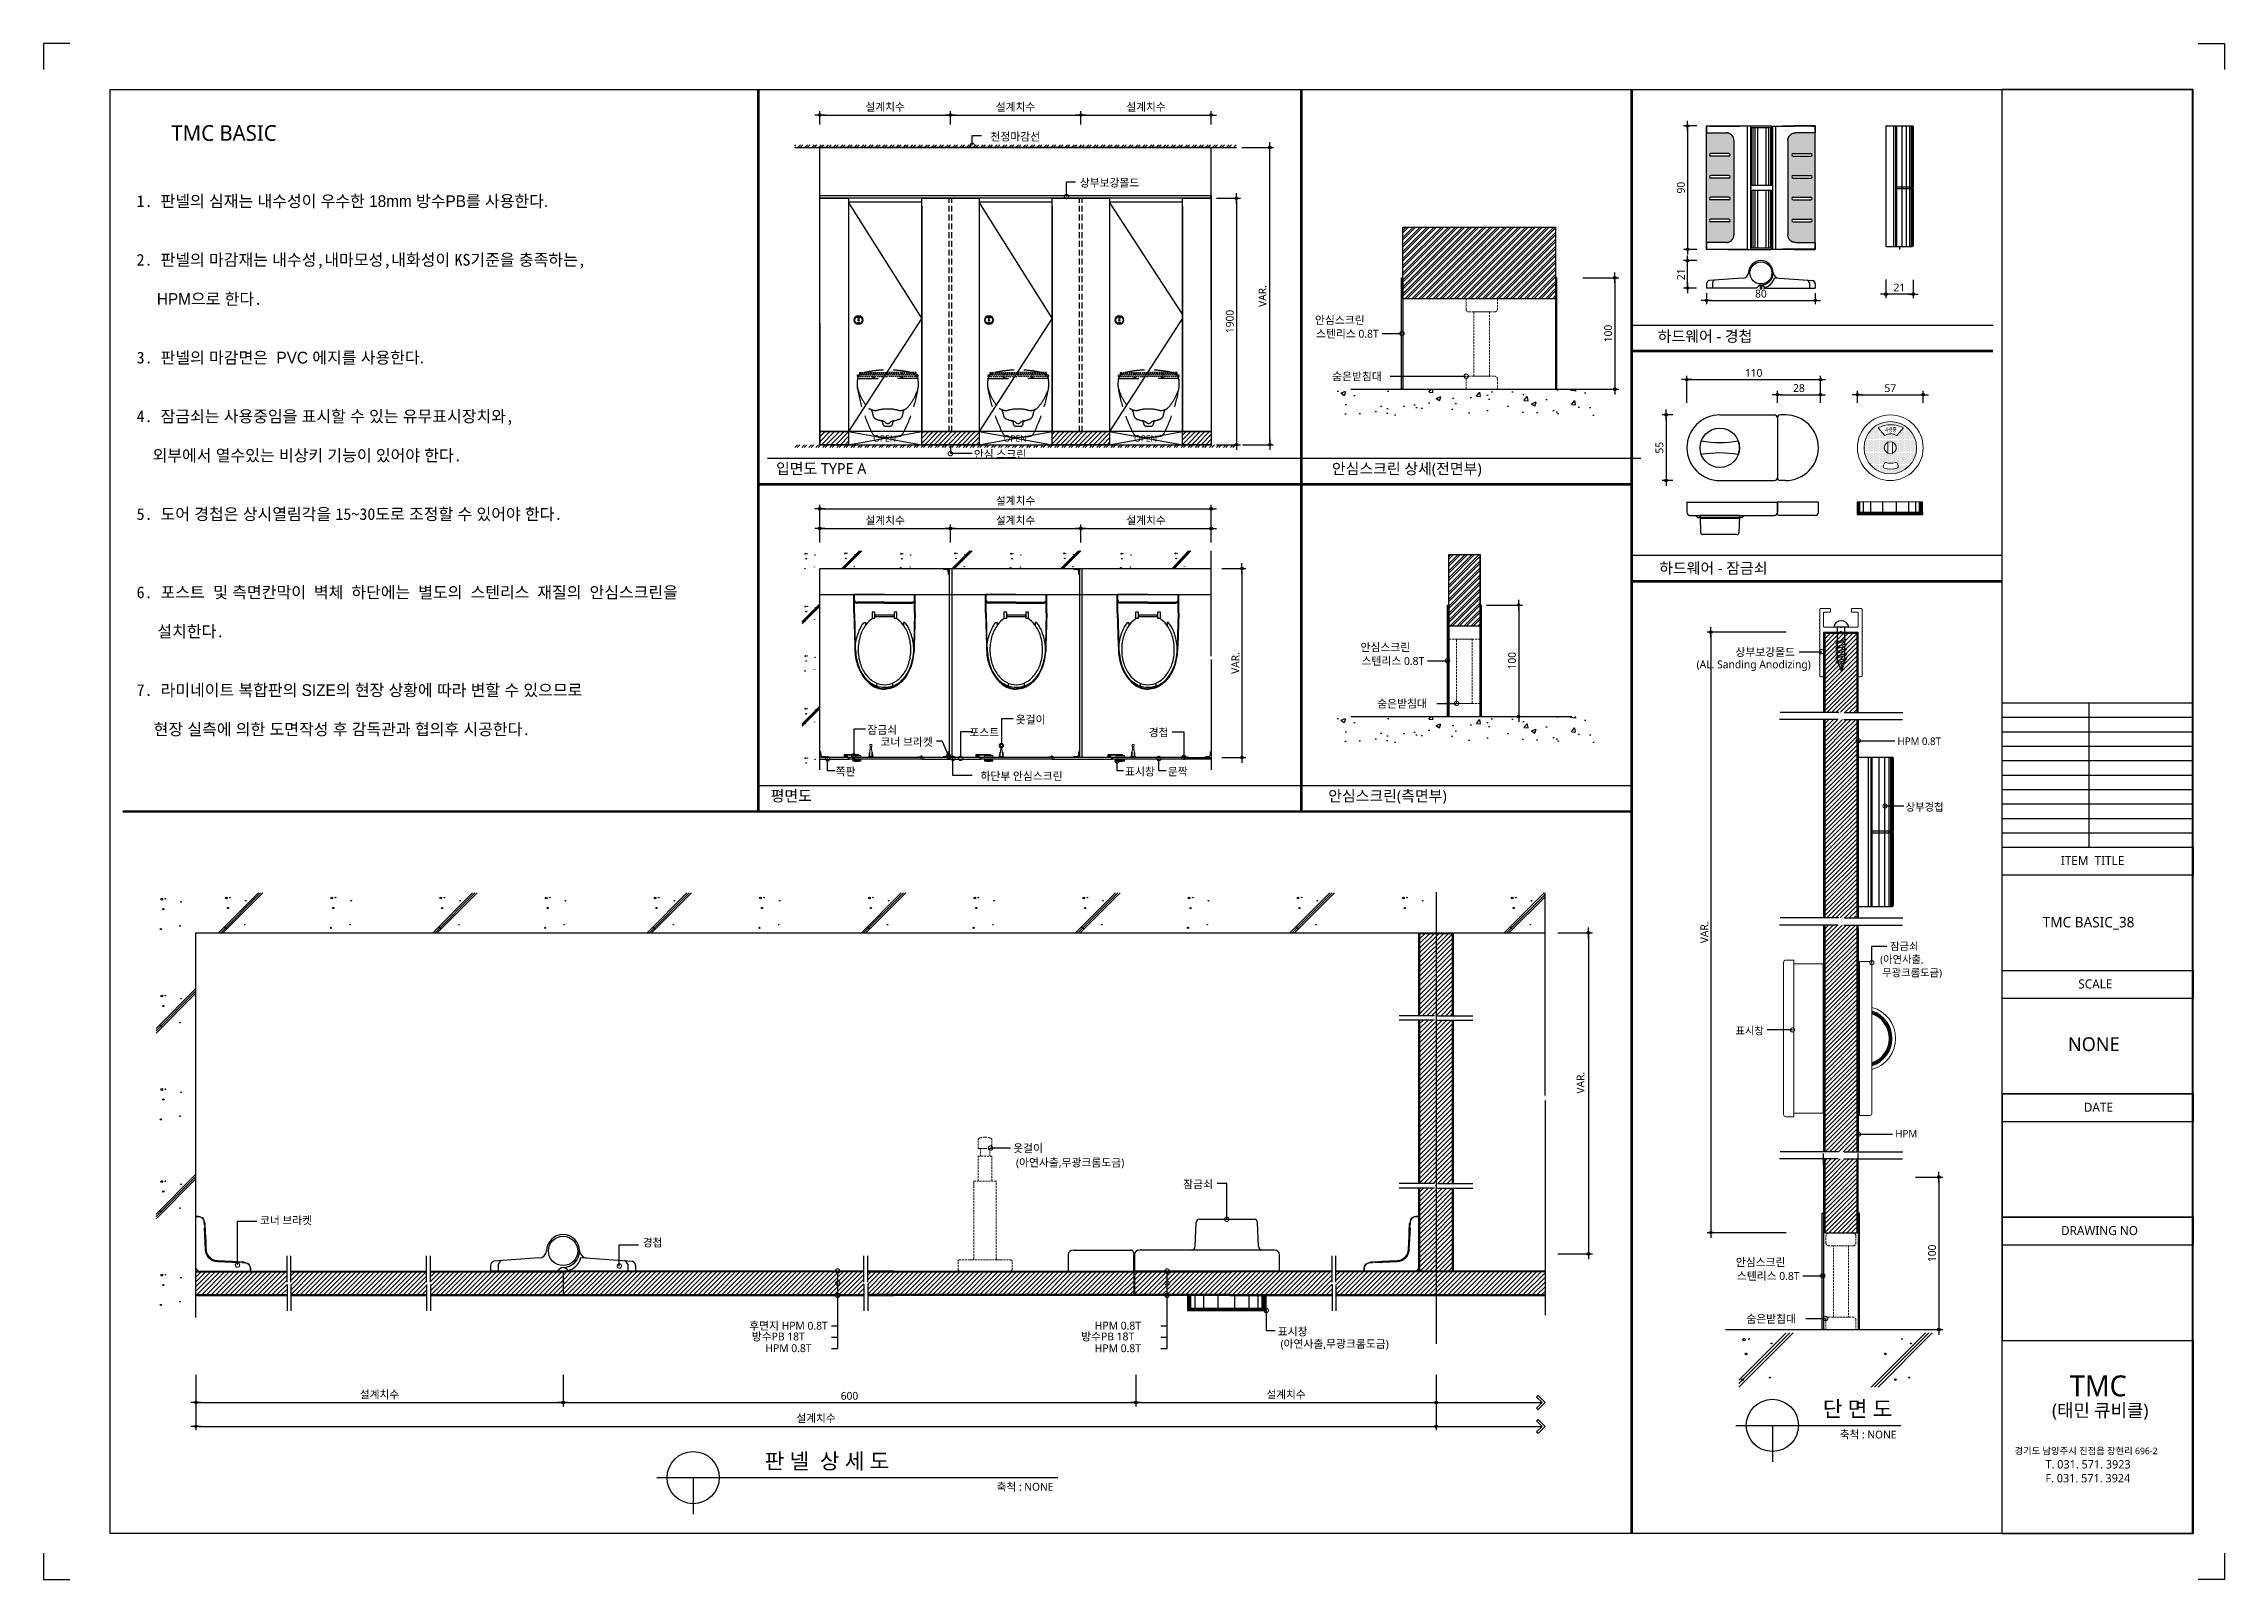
# Model space of a CAD drawing. Extents: x -256 to 8104, y -176 to 5714.
import ezdxf
from ezdxf.enums import TextEntityAlignment as Align

# ---------------------------------------------------------------- set-up
doc = ezdxf.new("R2010")
doc.units = 0
doc.header["$LTSCALE"] = 30
for name, pattern in [('CEN', [62, 60, -1, 0, -1]), ('HIDDEN', [0.375, 0.25, -0.125]), ('HIDDEN2', [4.7625, 3.175, -1.5875])]:
    doc.linetypes.add(name, pattern=pattern)
doc.layers.get('0').update_dxf_attribs({"linetype": 'CONTINUOUS'})
doc.layers.get('DEFPOINTS').update_dxf_attribs({"linetype": 'CONTINUOUS'})
for name, color, linetype in [('02---제품선', 4, 'CONTINUOUS'), ('0_toilet', 6, 'CONTINUOUS'), ('C', 2, 'CONTINUOUS'), ('curior-0Line', 252, 'CONTINUOUS'), ('DIM', 7, 'CONTINUOUS'), ('HAT', 8, 'CONTINUOUS'), ('HID', 9, 'HIDDEN'), ('jac text', 7, 'CONTINUOUS'), ('TIT', 3, 'CONTINUOUS'), ('경첩', 4, 'CONTINUOUS'), ('기타', 1, 'CONTINUOUS'), ('문자', 3, 'CONTINUOUS'), ('부자재', 4, 'CONTINUOUS'), ('상부보강몰드', 4, 'HIDDEN2'), ('옷걸이', 4, 'CONTINUOUS'), ('잠금쇠(회전형)', 4, 'CONTINUOUS'), ('중심선', 1, 'CEN'), ('치수', 1, 'CONTINUOUS'), ('판넬', 2, 'CONTINUOUS'), ('해치', 8, 'CONTINUOUS')]:
    doc.layers.add(name, color=color, linetype=linetype)
doc.styles.add('HDW', font='gulim.ttc')
doc.styles.add('돋움', font='malgun.ttf')
doc.dimstyles.new('10', dxfattribs={"dimscale": 10, "dimtxt": 3, "dimasz": 1, "dimexe": 1.5, "dimexo": 2, "dimgap": 1, "dimtad": 1, "dimdec": 0, "dimlunit": 6, "dimtxsty": '돋움', "dimblk": 'DIMDOT', "dimcen": -1, "dimdle": 1.5, "dimclrt": 3, "dimazin": 3, "dimtfac": 1, "dimtdec": 0, "dimtix": 1, "dimtmove": 2, "dimatfit": 3, "dimldrblk": 'DIMDOT', "dimarcsym": 0})
pattern_1 = [(45, (170955.914, -6822.053), (-8.55643, 8.55643), [])]
pattern_2 = [(45, (170148.375, -6933.632), (-8.980256, 8.980256), [])]
pattern_3 = [(45, (170151.98, -6962.043), (-8.980256, 8.980256), [])]

# ---------------------------------------------------------------- blocks, each defined once
blk = doc.blocks.new('DIMDOT')
at = {"linetype": 'Continuous'}
blk.add_line((-2, 0), (2, 0), dxfattribs=at)
for radius in [0.5, 0.25]:
    blk.add_circle((0, 0), radius, dxfattribs=at)
blk = doc.blocks.new('*D1016')
at = {"layer": 'DEFPOINTS', "color": 0}
for p in [(181193.7, -1402.4), (181693.7, -1346.1), (181693.7, -1402.4)]:
    blk.add_point(p, dxfattribs=at)
at = {"layer": 'DIM', "color": 0, "lineweight": -2, "ltscale": 10}
for p, q in [((181193.7, -1382.4), (181193.7, -1331.1)), ((181693.7, -1382.4), (181693.7, -1331.1)), ((181203.7, -1346.1), (181683.7, -1346.1))]:
    blk.add_line(p, q, dxfattribs=at)
at = {"layer": 'DIM', "color": 0, "lineweight": -2, "xscale": 10, "yscale": 10, "zscale": 10, "rotation": 180}
blk.add_blockref('DIMDOT', (181193.7, -1346.1), dxfattribs=at)
at = {"layer": 'DIM', "color": 0, "lineweight": -2, "xscale": 10, "yscale": 10, "zscale": 10}
blk.add_blockref('DIMDOT', (181693.7, -1346.1), dxfattribs=at)
at = {"layer": 'DIM', "color": 3, "insert": (181443.7, -1316.5), "char_height": 30, "attachment_point": 5, "style": '돋움'}
blk.add_mtext('설계치수', dxfattribs=at)
blk = doc.blocks.new('*D1017')
at = {"layer": 'DEFPOINTS', "color": 0}
for p in [(181693.7, -1402.4), (182193.7, -1346.1), (182193.7, -1402.4)]:
    blk.add_point(p, dxfattribs=at)
at = {"layer": 'DIM', "color": 0, "lineweight": -2, "ltscale": 10}
for p, q in [((181693.7, -1382.4), (181693.7, -1331.1)), ((182193.7, -1382.4), (182193.7, -1331.1)), ((181703.7, -1346.1), (182183.7, -1346.1))]:
    blk.add_line(p, q, dxfattribs=at)
at = {"layer": 'DIM', "color": 0, "lineweight": -2, "xscale": 10, "yscale": 10, "zscale": 10, "rotation": 180}
blk.add_blockref('DIMDOT', (181693.7, -1346.1), dxfattribs=at)
at = {"layer": 'DIM', "color": 0, "lineweight": -2, "xscale": 10, "yscale": 10, "zscale": 10}
blk.add_blockref('DIMDOT', (182193.7, -1346.1), dxfattribs=at)
at = {"layer": 'DIM', "color": 3, "insert": (181943.7, -1316.5), "char_height": 30, "attachment_point": 5, "style": '돋움'}
blk.add_mtext('설계치수', dxfattribs=at)
blk = doc.blocks.new('*D1018')
at = {"layer": 'DEFPOINTS', "color": 0}
for p in [(182193.7, -1402.4), (182693.7, -1346.1), (182693.7, -1402.4)]:
    blk.add_point(p, dxfattribs=at)
at = {"layer": 'DIM', "color": 0, "lineweight": -2, "ltscale": 10}
for p, q in [((182193.7, -1382.4), (182193.7, -1331.1)), ((182693.7, -1382.4), (182693.7, -1331.1)), ((182203.7, -1346.1), (182683.7, -1346.1))]:
    blk.add_line(p, q, dxfattribs=at)
at = {"layer": 'DIM', "color": 0, "lineweight": -2, "xscale": 10, "yscale": 10, "zscale": 10, "rotation": 180}
blk.add_blockref('DIMDOT', (182193.7, -1346.1), dxfattribs=at)
at = {"layer": 'DIM', "color": 0, "lineweight": -2, "xscale": 10, "yscale": 10, "zscale": 10}
blk.add_blockref('DIMDOT', (182693.7, -1346.1), dxfattribs=at)
at = {"layer": 'DIM', "color": 3, "insert": (182443.7, -1316.5), "char_height": 30, "attachment_point": 5, "style": '돋움'}
blk.add_mtext('설계치수', dxfattribs=at)
blk = doc.blocks.new('*D1019')
at = {"layer": 'DEFPOINTS', "color": 0}
for p in [(182693.7, -1665.3), (182693.7, -2610.3), (182790.6, -2610.3)]:
    blk.add_point(p, dxfattribs=at)
at = {"layer": 'DIM', "color": 0, "lineweight": -2, "ltscale": 10}
for p, q in [((182713.7, -1665.3), (182805.6, -1665.3)), ((182790.6, -1675.3), (182790.6, -2600.3)), ((182713.7, -2610.3), (182805.6, -2610.3))]:
    blk.add_line(p, q, dxfattribs=at)
at = {"layer": 'DIM', "color": 0, "lineweight": -2, "xscale": 10, "yscale": 10, "zscale": 10}
for p, rotation in [((182790.6, -1665.3), 90), ((182790.6, -2610.3), 270)]:
    blk.add_blockref('DIMDOT', p, dxfattribs=dict(at, rotation=rotation))
at = {"layer": 'DIM', "color": 3, "insert": (182765, -2137.8), "char_height": 30, "attachment_point": 5, "rotation": 90, "style": '돋움'}
blk.add_mtext('1900', dxfattribs=at)
blk = doc.blocks.new('*D1020')
at = {"layer": 'DEFPOINTS', "color": 0}
for p in [(182714.7, -3085.2), (182714.7, -3810.2), (182811.6, -3810.2)]:
    blk.add_point(p, dxfattribs=at)
at = {"layer": 'DIM', "color": 0, "lineweight": -2, "ltscale": 10}
for p, q in [((182734.7, -3085.2), (182826.6, -3085.2)), ((182811.6, -3095.2), (182811.6, -3800.2)), ((182734.7, -3810.2), (182826.6, -3810.2))]:
    blk.add_line(p, q, dxfattribs=at)
at = {"layer": 'DIM', "color": 0, "lineweight": -2, "xscale": 10, "yscale": 10, "zscale": 10}
for p, rotation in [((182811.6, -3085.2), 90), ((182811.6, -3810.2), 270)]:
    blk.add_blockref('DIMDOT', p, dxfattribs=dict(at, rotation=rotation))
at = {"layer": 'DIM', "color": 3, "insert": (182786.4, -3447.7), "char_height": 30, "attachment_point": 5, "rotation": 90, "style": '돋움'}
blk.add_mtext('VAR.', dxfattribs=at)
blk = doc.blocks.new('_DOTSMALL')
at = {"color": 0, "linetype": 'ByBlock', "const_width": 0.5}
blk.add_lwpolyline([(-0.0625, 0, 1), (0.0625, 0, 1)], format="xyb", close=True, dxfattribs=at)
blk = doc.blocks.new('A$C63EC304E')
at = {"layer": '치수', "color": 1, "xscale": 2.5, "yscale": 2.5, "zscale": 2.5, "rotation": 234.3098741996962}
blk.add_blockref('_DOTSMALL', (0.31, 0.31), dxfattribs=at)
blk = doc.blocks.new('A$C2BC9653E')
at = {"layer": '치수', "xscale": 0.3333333333333333, "yscale": 0.3333333333333333, "zscale": 0.3333333333333333}
blk.add_blockref('A$C63EC304E', (0, 0), dxfattribs=at)
blk = doc.blocks.new('A$C7FC71301')
at = {"layer": '치수', "rotation": 180}
blk.add_blockref('A$C2BC9653E', (0.21, 0.21), dxfattribs=at)
blk = doc.blocks.new('A$C4A20372B')
at = {"layer": '치수'}
blk.add_blockref('A$C7FC71301', (0, 0), dxfattribs=at)
blk = doc.blocks.new('A$C566469F5')
at = {"layer": '치수'}
blk.add_blockref('A$C4A20372B', (0, 0), dxfattribs=at)
blk = doc.blocks.new('A$C7E317CD4')
at = {"layer": '해치', "xscale": 2, "yscale": 2, "zscale": 2}
blk.add_blockref('A$C566469F5', (0, 0), dxfattribs=at)
blk = doc.blocks.new('A$C601D7F27')
at = {"layer": '치수'}
blk.add_blockref('A$C7E317CD4', (0, 0), dxfattribs=at)
blk = doc.blocks.new('A$C38802C08')
at = {"layer": '치수'}
blk.add_blockref('A$C601D7F27', (0, 0), dxfattribs=at)
blk = doc.blocks.new('*D1021')
at = {"layer": 'DEFPOINTS', "color": 0}
for p in [(182193.7, -3004.8), (182693.7, -2931.7), (182693.7, -3004.8)]:
    blk.add_point(p, dxfattribs=at)
at = {"layer": 'DIM', "color": 0, "lineweight": -2, "ltscale": 10}
for p, q in [((182193.7, -2984.8), (182193.7, -2916.7)), ((182693.7, -2984.8), (182693.7, -2916.7)), ((182203.7, -2931.7), (182683.7, -2931.7))]:
    blk.add_line(p, q, dxfattribs=at)
at = {"layer": 'DIM', "color": 0, "lineweight": -2, "xscale": 10, "yscale": 10, "zscale": 10, "rotation": 180}
blk.add_blockref('DIMDOT', (182193.7, -2931.7), dxfattribs=at)
at = {"layer": 'DIM', "color": 0, "lineweight": -2, "xscale": 10, "yscale": 10, "zscale": 10}
blk.add_blockref('DIMDOT', (182693.7, -2931.7), dxfattribs=at)
at = {"layer": 'DIM', "color": 3, "insert": (182443.7, -2902), "char_height": 30, "attachment_point": 5, "style": '돋움'}
blk.add_mtext('설계치수', dxfattribs=at)
blk = doc.blocks.new('*D1022')
at = {"layer": 'DEFPOINTS', "color": 0}
for p in [(182693.7, -2856.3), (181193.7, -3004.8), (182693.7, -3004.8)]:
    blk.add_point(p, dxfattribs=at)
at = {"layer": 'DIM', "color": 0, "lineweight": -2, "ltscale": 10}
for p, q in [((181193.7, -2984.8), (181193.7, -2841.3)), ((182693.7, -2984.8), (182693.7, -2841.3)), ((181203.7, -2856.3), (182683.7, -2856.3))]:
    blk.add_line(p, q, dxfattribs=at)
at = {"layer": 'DIM', "color": 0, "lineweight": -2, "xscale": 10, "yscale": 10, "zscale": 10, "rotation": 180}
blk.add_blockref('DIMDOT', (181193.7, -2856.3), dxfattribs=at)
at = {"layer": 'DIM', "color": 0, "lineweight": -2, "xscale": 10, "yscale": 10, "zscale": 10}
blk.add_blockref('DIMDOT', (182693.7, -2856.3), dxfattribs=at)
at = {"layer": 'DIM', "color": 3, "insert": (181943.7, -2826.7), "char_height": 30, "attachment_point": 5, "style": '돋움'}
blk.add_mtext('설계치수', dxfattribs=at)
blk = doc.blocks.new('*D1023')
at = {"layer": 'DEFPOINTS', "color": 0}
for p in [(181693.7, -3004.8), (182193.7, -2931.7), (182193.7, -3004.8)]:
    blk.add_point(p, dxfattribs=at)
at = {"layer": 'DIM', "color": 0, "lineweight": -2, "ltscale": 10}
for p, q in [((181693.7, -2984.8), (181693.7, -2916.7)), ((182193.7, -2984.8), (182193.7, -2916.7)), ((181703.7, -2931.7), (182183.7, -2931.7))]:
    blk.add_line(p, q, dxfattribs=at)
at = {"layer": 'DIM', "color": 0, "lineweight": -2, "xscale": 10, "yscale": 10, "zscale": 10, "rotation": 180}
blk.add_blockref('DIMDOT', (181693.7, -2931.7), dxfattribs=at)
at = {"layer": 'DIM', "color": 0, "lineweight": -2, "xscale": 10, "yscale": 10, "zscale": 10}
blk.add_blockref('DIMDOT', (182193.7, -2931.7), dxfattribs=at)
at = {"layer": 'DIM', "color": 3, "insert": (181943.7, -2902), "char_height": 30, "attachment_point": 5, "style": '돋움'}
blk.add_mtext('설계치수', dxfattribs=at)
blk = doc.blocks.new('*D1024')
at = {"layer": 'DEFPOINTS', "color": 0}
for p in [(181193.7, -3004.8), (181693.7, -2931.7), (181693.7, -3004.8)]:
    blk.add_point(p, dxfattribs=at)
at = {"layer": 'DIM', "color": 0, "lineweight": -2, "ltscale": 10}
for p, q in [((181193.7, -2984.8), (181193.7, -2916.7)), ((181693.7, -2984.8), (181693.7, -2916.7)), ((181203.7, -2931.7), (181683.7, -2931.7))]:
    blk.add_line(p, q, dxfattribs=at)
at = {"layer": 'DIM', "color": 0, "lineweight": -2, "xscale": 10, "yscale": 10, "zscale": 10, "rotation": 180}
blk.add_blockref('DIMDOT', (181193.7, -2931.7), dxfattribs=at)
at = {"layer": 'DIM', "color": 0, "lineweight": -2, "xscale": 10, "yscale": 10, "zscale": 10}
blk.add_blockref('DIMDOT', (181693.7, -2931.7), dxfattribs=at)
at = {"layer": 'DIM', "color": 3, "insert": (181443.7, -2902), "char_height": 30, "attachment_point": 5, "style": '돋움'}
blk.add_mtext('설계치수', dxfattribs=at)
blk = doc.blocks.new('*D1025')
at = {"layer": 'DEFPOINTS', "color": 0}
for p in [(185029.1, -2360.8), (184517.1, -2469.4), (185029.1, -2469.4)]:
    blk.add_point(p, dxfattribs=at)
at = {"layer": 'DIM', "color": 0, "lineweight": -2, "ltscale": 10}
for p, q in [((184517.1, -2449.4), (184517.1, -2345.8)), ((184527.1, -2360.8), (185019.1, -2360.8)), ((185029.1, -2449.4), (185029.1, -2345.8))]:
    blk.add_line(p, q, dxfattribs=at)
at = {"layer": 'DIM', "color": 0, "lineweight": -2, "xscale": 10, "yscale": 10, "zscale": 10, "rotation": 180}
blk.add_blockref('DIMDOT', (184517.1, -2360.8), dxfattribs=at)
at = {"layer": 'DIM', "color": 0, "lineweight": -2, "xscale": 10, "yscale": 10, "zscale": 10}
blk.add_blockref('DIMDOT', (185029.1, -2360.8), dxfattribs=at)
at = {"layer": 'DIM', "color": 3, "insert": (184773.1, -2335.2), "char_height": 30, "attachment_point": 5, "style": '돋움'}
blk.add_mtext('110', dxfattribs=at)
blk = doc.blocks.new('*D1026')
at = {"layer": 'DEFPOINTS', "color": 0}
for p in [(185029.1, -2418.7), (184864.1, -2469.4), (185029.1, -2469.4)]:
    blk.add_point(p, dxfattribs=at)
at = {"layer": 'DIM', "color": 0, "lineweight": -2, "ltscale": 10}
for p, q in [((184864.1, -2449.4), (184864.1, -2403.7)), ((184874.1, -2418.7), (185019.1, -2418.7)), ((185029.1, -2449.4), (185029.1, -2403.7))]:
    blk.add_line(p, q, dxfattribs=at)
at = {"layer": 'DIM', "color": 0, "lineweight": -2, "xscale": 10, "yscale": 10, "zscale": 10, "rotation": 180}
blk.add_blockref('DIMDOT', (184864.1, -2418.7), dxfattribs=at)
at = {"layer": 'DIM', "color": 0, "lineweight": -2, "xscale": 10, "yscale": 10, "zscale": 10}
blk.add_blockref('DIMDOT', (185029.1, -2418.7), dxfattribs=at)
at = {"layer": 'DIM', "color": 3, "insert": (184946.6, -2393.2), "char_height": 30, "attachment_point": 5, "style": '돋움'}
blk.add_mtext('28', dxfattribs=at)
blk = doc.blocks.new('*D1027')
at = {"layer": 'DEFPOINTS', "color": 0}
for p in [(185422.9, -2418.7), (185170.9, -2469.4), (185422.9, -2469.4)]:
    blk.add_point(p, dxfattribs=at)
at = {"layer": 'DIM', "color": 0, "lineweight": -2, "ltscale": 10}
for p, q in [((185170.9, -2449.4), (185170.9, -2403.7)), ((185180.9, -2418.7), (185412.9, -2418.7)), ((185422.9, -2449.4), (185422.9, -2403.7))]:
    blk.add_line(p, q, dxfattribs=at)
at = {"layer": 'DIM', "color": 0, "lineweight": -2, "xscale": 10, "yscale": 10, "zscale": 10, "rotation": 180}
blk.add_blockref('DIMDOT', (185170.9, -2418.7), dxfattribs=at)
at = {"layer": 'DIM', "color": 0, "lineweight": -2, "xscale": 10, "yscale": 10, "zscale": 10}
blk.add_blockref('DIMDOT', (185422.9, -2418.7), dxfattribs=at)
at = {"layer": 'DIM', "color": 3, "insert": (185296.9, -2393.5), "char_height": 30, "attachment_point": 5, "style": '돋움'}
blk.add_mtext('57', dxfattribs=at)
blk = doc.blocks.new('*D1028')
at = {"layer": 'DEFPOINTS', "color": 0}
for p in [(184574.8, -1388), (184519.8, -1861.1), (184574.8, -1861.1)]:
    blk.add_point(p, dxfattribs=at)
at = {"layer": 'DIM', "color": 0, "lineweight": -2, "ltscale": 10}
for p, q in [((184554.8, -1388), (184504.8, -1388)), ((184519.8, -1398), (184519.8, -1851.1)), ((184554.8, -1861.1), (184504.8, -1861.1))]:
    blk.add_line(p, q, dxfattribs=at)
at = {"layer": 'DIM', "color": 0, "lineweight": -2, "xscale": 10, "yscale": 10, "zscale": 10}
for p, rotation in [((184519.8, -1388), 90), ((184519.8, -1861.1), 270)]:
    blk.add_blockref('DIMDOT', p, dxfattribs=dict(at, rotation=rotation))
at = {"layer": 'DIM', "color": 3, "insert": (184494.3, -1624.6), "char_height": 30, "attachment_point": 5, "rotation": 90, "style": '돋움'}
blk.add_mtext('90', dxfattribs=at)
blk = doc.blocks.new('*D1029')
at = {"layer": 'DEFPOINTS', "color": 0}
for p in [(184592.4, -2009.4), (185009.5, -2009.4), (185009.5, -2056.7)]:
    blk.add_point(p, dxfattribs=at)
at = {"layer": 'DIM', "color": 0, "lineweight": -2, "ltscale": 10}
for p, q in [((184592.4, -2029.4), (184592.4, -2071.7)), ((184602.4, -2056.7), (184999.5, -2056.7)), ((185009.5, -2029.4), (185009.5, -2071.7))]:
    blk.add_line(p, q, dxfattribs=at)
at = {"layer": 'DIM', "color": 0, "lineweight": -2, "xscale": 10, "yscale": 10, "zscale": 10, "rotation": 180}
blk.add_blockref('DIMDOT', (184592.4, -2056.7), dxfattribs=at)
at = {"layer": 'DIM', "color": 0, "lineweight": -2, "xscale": 10, "yscale": 10, "zscale": 10}
blk.add_blockref('DIMDOT', (185009.5, -2056.7), dxfattribs=at)
at = {"layer": 'DIM', "color": 3, "insert": (184800.9, -2031.2), "char_height": 30, "attachment_point": 5, "style": '돋움'}
blk.add_mtext('80', dxfattribs=at)
blk = doc.blocks.new('*D1030')
at = {"layer": 'DEFPOINTS', "color": 0}
for p in [(184519.8, -1904.4), (184574.8, -1904.4), (184574.1, -2009.4)]:
    blk.add_point(p, dxfattribs=at)
at = {"layer": 'DIM', "color": 0, "lineweight": -2, "ltscale": 10}
for p, q in [((184554.8, -1904.4), (184504.8, -1904.4)), ((184519.8, -1999.4), (184519.8, -1914.4)), ((184554.1, -2009.4), (184504.8, -2009.4))]:
    blk.add_line(p, q, dxfattribs=at)
at = {"layer": 'DIM', "color": 0, "lineweight": -2, "xscale": 10, "yscale": 10, "zscale": 10}
for p, rotation in [((184519.8, -1904.4), 90), ((184519.8, -2009.4), 270)]:
    blk.add_blockref('DIMDOT', p, dxfattribs=dict(at, rotation=rotation))
at = {"layer": 'DIM', "color": 3, "insert": (184494.4, -1956.9), "char_height": 30, "attachment_point": 5, "rotation": 90, "style": '돋움'}
blk.add_mtext('21', dxfattribs=at)
blk = doc.blocks.new('*D1031')
at = {"layer": 'DEFPOINTS', "color": 0}
for p in [(185279.3, -1957.2), (185384.3, -1957.9), (185279.3, -2032.9)]:
    blk.add_point(p, dxfattribs=at)
at = {"layer": 'DIM', "color": 0, "lineweight": -2, "ltscale": 10}
for p, q in [((185279.3, -1977.2), (185279.3, -2047.9)), ((185384.3, -1977.9), (185384.3, -2047.9)), ((185374.3, -2032.9), (185289.3, -2032.9))]:
    blk.add_line(p, q, dxfattribs=at)
at = {"layer": 'DIM', "color": 0, "lineweight": -2, "xscale": 10, "yscale": 10, "zscale": 10, "rotation": 180}
blk.add_blockref('DIMDOT', (185279.3, -2032.9), dxfattribs=at)
at = {"layer": 'DIM', "color": 0, "lineweight": -2, "xscale": 10, "yscale": 10, "zscale": 10}
blk.add_blockref('DIMDOT', (185384.3, -2032.9), dxfattribs=at)
at = {"layer": 'DIM', "color": 3, "insert": (185331.8, -2007.5), "char_height": 30, "attachment_point": 5, "style": '돋움'}
blk.add_mtext('21', dxfattribs=at)
blk = doc.blocks.new('A$C10E41893')
at = {"layer": '부자재'}
for p, q in [((6, 0), (6, 196)), ((123, 196), (6, 196)), ((123, 192), (6, 192)), ((55, 0), (55, 177)), ((61, 0), (61, 177)), ((6, 0), (6, -196)), ((55, 0), (55, -177)), ((61, 0), (61, -177)), ((123, -192), (6, -192)), ((123, -196), (6, -196))]:
    blk.add_line(p, q, dxfattribs=at)
for points in [[(123, 196, -0.012538), (123, 196), (335, 190, -0.055395), (445, 175, -0.154276), (577, 93, -0.179504), (612, 0, -0.179504)], [(123, 192, -0.012538), (123, 192), (335, 187, -0.055395), (444, 172, -0.154276), (574, 91, -0.179504), (608, 0, -0.179504)], [(157, -72, 0.089162), (200, -119, 0.085733), (270, -155, 0.075373), (359, -168, 0.075373), (447, -155, 0.085733), (517, -119, 0.106084), (567, -62, 0.126931), (583, 0, 0.126931), (567, 62, 0.106084), (517, 119, 0.085733), (447, 155, 0.075373), (359, 168, 0.075373), (270, 155, 0.085733), (200, 119, 0.089162), (157, 72)], [(572, 51), (589, 51), (589, 60, 0.021185), (583, 71, 0.106084), (528, 134, 0.085733), (453, 172, 0.075373), (359, 187, 0.075373), (265, 172, 0.085733), (189, 134, 0.007337), (184, 130), (184, 122), (205, 122)], [(123, -196, 0.012538), (123, -196), (335, -190, 0.055395), (445, -175, 0.154276), (577, -93, 0.179504), (612, 0, 0.179504)], [(123, -192, 0.012538), (123, -192), (335, -187, 0.055395), (444, -172, 0.154276), (574, -91, 0.179504), (608, 0, 0.179504)], [(589, -51, 0.090214), (598, 0, 0.090214), (589, 51, 0.106084)], [(572, -51), (589, -51), (589, -60, -0.021185), (583, -71, -0.106084), (528, -134, -0.085733), (453, -172, -0.075373), (359, -187, -0.075373), (265, -172, -0.085733), (189, -134, -0.007337), (184, -130), (184, -122), (205, -122)]]:
    blk.add_lwpolyline(points, format="xyb", dxfattribs=at)
blk.add_lwpolyline([(138, -61), (119, -61), (119, -79), (157, -79), (157, -61), (138, -61), (147, -61), (147, 61), (138, 61), (157, 61), (157, 79), (119, 79), (119, 61), (138, 61), (138, -61), (119, -61)], dxfattribs=at)
for centre, start, end in [((40, 177), 0, 90), ((46, 177), 0, 90), ((40, -177), 270, 0), ((46, -177), 270, 0)]:
    blk.add_arc(centre, 15, start, end, dxfattribs=at)
blk = doc.blocks.new('A$C460A2A32')
at = {"color": 0}
for p, q in [((3, 20), (0, 16)), ((3, 20), (9, 20)), ((4, 10), (162, 10)), ((9, 20), (162, 20)), ((13, 32), (11, 30)), ((13, 32), (162, 32)), ((13, 27), (162, 27)), ((312, 32), (162, 32)), ((312, 27), (162, 27)), ((316, 20), (162, 20)), ((321, 10), (162, 10)), ((312, 32), (313, 30)), ((322, 20), (316, 20)), ((322, 20), (324, 16))]:
    blk.add_line(p, q, dxfattribs=at)
for centre, radius, start, end in [((4, 14), 4, 150.0107, 270), ((13, 29), 2, 135, 270), ((109, 28), 26, 182.6717, 198.4118), ((109, 10), 26, 180, 202.6199), ((107, 28), 23, 183.0205, 200.9186), ((107, 10), 23, 180, 205.7715), ((69, 10), 23, 334.2285, 0), ((69, 28), 23, 339.0814, 356.9795), ((67, 10), 26, 337.3801, 0), ((67, 28), 26, 341.5882, 357.3283), ((257, 10), 26, 180, 202.6199), ((257, 28), 26, 182.6717, 198.4118), ((256, 28), 23, 183.0205, 200.9186), ((256, 10), 23, 180, 205.7715), ((217, 10), 23, 334.2285, 0), ((217, 28), 23, 339.0814, 356.9795), ((216, 28), 26, 341.5882, 357.3283), ((216, 10), 26, 337.3801, 0), ((312, 29), 2, 270, 45), ((321, 14), 4, 270, 29.9893)]:
    blk.add_arc(centre, radius, start, end, dxfattribs=at)
blk = doc.blocks.new('*D1032')
at = {"layer": 'DEFPOINTS', "color": 0}
for p in [(184482.8, -2495.9), (184437.2, -2747.9), (184482.8, -2747.9)]:
    blk.add_point(p, dxfattribs=at)
at = {"layer": 'DIM', "color": 0, "lineweight": -2, "ltscale": 10}
for p, q in [((184462.8, -2495.9), (184422.2, -2495.9)), ((184437.2, -2505.9), (184437.2, -2737.9)), ((184462.8, -2747.9), (184422.2, -2747.9))]:
    blk.add_line(p, q, dxfattribs=at)
at = {"layer": 'DIM', "color": 0, "lineweight": -2, "xscale": 10, "yscale": 10, "zscale": 10}
for p, rotation in [((184437.2, -2495.9), 90), ((184437.2, -2747.9), 270)]:
    blk.add_blockref('DIMDOT', p, dxfattribs=dict(at, rotation=rotation))
at = {"layer": 'DIM', "color": 3, "insert": (184411.9, -2621.9), "char_height": 30, "attachment_point": 5, "rotation": 90, "style": '돋움'}
blk.add_mtext('55', dxfattribs=at)
blk = doc.blocks.new('*D1033')
at = {"layer": 'DEFPOINTS', "color": 0}
for p in [(184918.1, -3329), (184609.4, -5632.3), (184918.1, -5632.3)]:
    blk.add_point(p, dxfattribs=at)
at = {"layer": 'DIM', "color": 0, "lineweight": -2, "ltscale": 10}
for p, q in [((184898.1, -3329), (184594.4, -3329)), ((184609.4, -3339), (184609.4, -5622.3)), ((184898.1, -5632.3), (184594.4, -5632.3))]:
    blk.add_line(p, q, dxfattribs=at)
at = {"layer": 'DIM', "color": 0, "lineweight": -2, "xscale": 10, "yscale": 10, "zscale": 10}
for p, rotation in [((184609.4, -3329), 90), ((184609.4, -5632.3), 270)]:
    blk.add_blockref('DIMDOT', p, dxfattribs=dict(at, rotation=rotation))
at = {"layer": 'DIM', "color": 3, "insert": (184584.1, -4480.6), "char_height": 30, "attachment_point": 5, "rotation": 90, "style": '돋움'}
blk.add_mtext('VAR.', dxfattribs=at)
blk = doc.blocks.new('A$C13EB2441')
for p, q in [((0.84, 7.37), (0.84, 14.11)), ((0.84, 6.74), (0.84, 0))]:
    blk.add_line(p, q)
blk = doc.blocks.new('*D1034')
at = {"layer": 'DEFPOINTS', "color": 0}
for p in [(185373.8, -5419.5), (185382.9, -6003.8), (185482.8, -6003.8)]:
    blk.add_point(p, dxfattribs=at)
at = {"layer": 'DIM', "color": 0, "lineweight": -2, "ltscale": 10}
for p, q in [((185393.8, -5419.5), (185497.8, -5419.5)), ((185482.8, -5429.5), (185482.8, -5993.8)), ((185402.9, -6003.8), (185497.8, -6003.8))]:
    blk.add_line(p, q, dxfattribs=at)
at = {"layer": 'DIM', "color": 0, "lineweight": -2, "xscale": 10, "yscale": 10, "zscale": 10}
for p, rotation in [((185482.8, -5419.5), 90), ((185482.8, -6003.8), 270)]:
    blk.add_blockref('DIMDOT', p, dxfattribs=dict(at, rotation=rotation))
at = {"layer": 'DIM', "color": 3, "insert": (185457.2, -5711.6), "char_height": 30, "attachment_point": 5, "rotation": 90, "style": '돋움'}
blk.add_mtext('100', dxfattribs=at)
blk = doc.blocks.new('*D1035')
at = {"layer": 'DEFPOINTS', "color": 0}
for p in [(182790.6, -1470.5), (182918, -1470.5), (182793.1, -2610.3)]:
    blk.add_point(p, dxfattribs=at)
at = {"layer": 'DIM', "color": 0, "lineweight": -2, "ltscale": 10}
for p, q in [((182810.6, -1470.5), (182933, -1470.5)), ((182918, -2600.3), (182918, -1480.5)), ((182813.1, -2610.3), (182933, -2610.3))]:
    blk.add_line(p, q, dxfattribs=at)
at = {"layer": 'DIM', "color": 0, "lineweight": -2, "xscale": 10, "yscale": 10, "zscale": 10}
for p, rotation in [((182918, -1470.5), 90), ((182918, -2610.3), 270)]:
    blk.add_blockref('DIMDOT', p, dxfattribs=dict(at, rotation=rotation))
at = {"layer": 'DIM', "color": 3, "insert": (182890.7, -2040.4), "char_height": 30, "attachment_point": 5, "rotation": 90, "style": '돋움'}
blk.add_mtext('VAR.', dxfattribs=at)
blk = doc.blocks.new('*D1036')
at = {"layer": 'DEFPOINTS', "color": 0}
for p in [(178801.8, -6158.1), (180208.9, -6158.1), (180208.9, -6283.8)]:
    blk.add_point(p, dxfattribs=at)
at = {"layer": 'DIM', "color": 0, "lineweight": -2, "ltscale": 10}
for p, q in [((178801.8, -6178.1), (178801.8, -6298.8)), ((180208.9, -6178.1), (180208.9, -6298.8)), ((178811.8, -6283.8), (180198.9, -6283.8))]:
    blk.add_line(p, q, dxfattribs=at)
at = {"layer": 'DIM', "color": 0, "lineweight": -2, "xscale": 10, "yscale": 10, "zscale": 10, "rotation": 180}
blk.add_blockref('DIMDOT', (178801.8, -6283.8), dxfattribs=at)
at = {"layer": 'DIM', "color": 0, "lineweight": -2, "xscale": 10, "yscale": 10, "zscale": 10}
blk.add_blockref('DIMDOT', (180208.9, -6283.8), dxfattribs=at)
at = {"layer": 'DIM', "color": 3, "insert": (179505.3, -6254.2), "char_height": 30, "attachment_point": 5, "style": '돋움'}
blk.add_mtext('설계치수', dxfattribs=at)
blk = doc.blocks.new('*D1037')
at = {"layer": 'DEFPOINTS', "color": 0}
for p in [(178801.8, -6158.1), (183555.7, -6158.1), (183555.7, -6375.3)]:
    blk.add_point(p, dxfattribs=at)
at = {"layer": 'DIM', "color": 0, "lineweight": -2, "ltscale": 10}
for p, q in [((178801.8, -6178.1), (178801.8, -6390.3)), ((183555.7, -6178.1), (183555.7, -6390.3)), ((178811.8, -6375.3), (183545.7, -6375.3))]:
    blk.add_line(p, q, dxfattribs=at)
at = {"layer": 'DIM', "color": 0, "lineweight": -2, "xscale": 10, "yscale": 10, "zscale": 10, "rotation": 180}
blk.add_blockref('DIMDOT', (178801.8, -6375.3), dxfattribs=at)
at = {"layer": 'DIM', "color": 0, "lineweight": -2, "xscale": 10, "yscale": 10, "zscale": 10}
blk.add_blockref('DIMDOT', (183555.7, -6375.3), dxfattribs=at)
at = {"layer": 'DIM', "color": 3, "insert": (181178.7, -6345.6), "char_height": 30, "attachment_point": 5, "style": '돋움'}
blk.add_mtext('설계치수', dxfattribs=at)
blk = doc.blocks.new('*D1038')
at = {"layer": 'DEFPOINTS', "color": 0}
for p in [(182404.8, -6158.1), (183555.7, -6158.1), (183555.7, -6283.8)]:
    blk.add_point(p, dxfattribs=at)
at = {"layer": 'DIM', "color": 0, "lineweight": -2, "ltscale": 10}
for p, q in [((182404.8, -6178.1), (182404.8, -6298.8)), ((183555.7, -6178.1), (183555.7, -6298.8)), ((182414.8, -6283.8), (183545.7, -6283.8))]:
    blk.add_line(p, q, dxfattribs=at)
at = {"layer": 'DIM', "color": 0, "lineweight": -2, "xscale": 10, "yscale": 10, "zscale": 10, "rotation": 180}
blk.add_blockref('DIMDOT', (182404.8, -6283.8), dxfattribs=at)
at = {"layer": 'DIM', "color": 0, "lineweight": -2, "xscale": 10, "yscale": 10, "zscale": 10}
blk.add_blockref('DIMDOT', (183555.7, -6283.8), dxfattribs=at)
at = {"layer": 'DIM', "color": 3, "insert": (182980.3, -6254.2), "char_height": 30, "attachment_point": 5, "style": '돋움'}
blk.add_mtext('설계치수', dxfattribs=at)
blk = doc.blocks.new('*D1039')
at = {"layer": 'DEFPOINTS', "color": 0}
for p in [(180208.9, -6158.1), (182404.8, -6158.1), (182404.8, -6283.8)]:
    blk.add_point(p, dxfattribs=at)
at = {"layer": 'DIM', "color": 0, "lineweight": -2, "ltscale": 10}
for p, q in [((180208.9, -6178.1), (180208.9, -6298.8)), ((182404.8, -6178.1), (182404.8, -6298.8)), ((180218.9, -6283.8), (182394.8, -6283.8))]:
    blk.add_line(p, q, dxfattribs=at)
at = {"layer": 'DIM', "color": 0, "lineweight": -2, "xscale": 10, "yscale": 10, "zscale": 10, "rotation": 180}
blk.add_blockref('DIMDOT', (180208.9, -6283.8), dxfattribs=at)
at = {"layer": 'DIM', "color": 0, "lineweight": -2, "xscale": 10, "yscale": 10, "zscale": 10}
blk.add_blockref('DIMDOT', (182404.8, -6283.8), dxfattribs=at)
at = {"layer": 'DIM', "color": 3, "insert": (181306.9, -6258.3), "char_height": 30, "attachment_point": 5, "style": '돋움'}
blk.add_mtext('600', dxfattribs=at)
blk = doc.blocks.new('A$C06B31977')
for p, q in [((1.26, 11.06), (1.26, 21.17)), ((1.26, 10.11), (1.26, 0))]:
    blk.add_line(p, q)
blk = doc.blocks.new('*D1040')
at = {"layer": 'DEFPOINTS', "color": 0}
for p in [(184002.5, -4482.5), (184002.5, -5713.8), (184140.3, -5713.8)]:
    blk.add_point(p, dxfattribs=at)
at = {"layer": 'DIM', "color": 0, "lineweight": -2, "ltscale": 10}
for p, q in [((184022.5, -4482.5), (184155.3, -4482.5)), ((184140.3, -4492.5), (184140.3, -5703.8)), ((184022.5, -5713.8), (184155.3, -5713.8))]:
    blk.add_line(p, q, dxfattribs=at)
at = {"layer": 'DIM', "color": 0, "lineweight": -2, "xscale": 10, "yscale": 10, "zscale": 10}
for p, rotation in [((184140.3, -4482.5), 90), ((184140.3, -5713.8), 270)]:
    blk.add_blockref('DIMDOT', p, dxfattribs=dict(at, rotation=rotation))
at = {"layer": 'DIM', "color": 3, "insert": (184109.6, -5057.2), "char_height": 30, "attachment_point": 5, "rotation": 90, "style": '돋움'}
blk.add_mtext('VAR.', dxfattribs=at)
blk = doc.blocks.new('*D1041')
at = {"layer": 'DEFPOINTS', "color": 0}
for p in [(183729.4, -3225.2), (183729.4, -3652.6), (183872.3, -3652.6)]:
    blk.add_point(p, dxfattribs=at)
at = {"layer": 'DIM', "color": 0, "lineweight": -2, "ltscale": 10}
for p, q in [((183749.4, -3225.2), (183887.3, -3225.2)), ((183872.3, -3235.2), (183872.3, -3642.6)), ((183749.4, -3652.6), (183887.3, -3652.6))]:
    blk.add_line(p, q, dxfattribs=at)
at = {"layer": 'DIM', "color": 0, "lineweight": -2, "xscale": 10, "yscale": 10, "zscale": 10}
for p, rotation in [((183872.3, -3225.2), 90), ((183872.3, -3652.6), 270)]:
    blk.add_blockref('DIMDOT', p, dxfattribs=dict(at, rotation=rotation))
at = {"layer": 'DIM', "color": 3, "insert": (183846.7, -3438.9), "char_height": 30, "attachment_point": 5, "rotation": 90, "style": '돋움'}
blk.add_mtext('100', dxfattribs=at)
blk = doc.blocks.new('*D1042')
at = {"layer": 'DEFPOINTS', "color": 0}
for p in [(184098.1, -1970.2), (184098.1, -2397.7), (184241, -2397.7)]:
    blk.add_point(p, dxfattribs=at)
at = {"layer": 'DIM', "color": 0, "lineweight": -2, "ltscale": 10}
for p, q in [((184118.1, -1970.2), (184256, -1970.2)), ((184241, -1980.2), (184241, -2387.7)), ((184118.1, -2397.7), (184256, -2397.7))]:
    blk.add_line(p, q, dxfattribs=at)
at = {"layer": 'DIM', "color": 0, "lineweight": -2, "xscale": 10, "yscale": 10, "zscale": 10}
for p, rotation in [((184241, -1970.2), 90), ((184241, -2397.7), 270)]:
    blk.add_blockref('DIMDOT', p, dxfattribs=dict(at, rotation=rotation))
at = {"layer": 'DIM', "color": 3, "insert": (184215.4, -2184), "char_height": 30, "attachment_point": 5, "rotation": 90, "style": '돋움'}
blk.add_mtext('100', dxfattribs=at)
blk = doc.blocks.new('BASIC_38', base_point=(178473.5, -6786.3))
h = blk.add_hatch()
h.set_pattern_fill('ANSI31', color=2, style=0)
h.set_pattern_definition([(45, (181709.89, -5189.372), (-2.245064, 2.245064), [])])
h.paths.add_polyline_path([(183604.4, -3225.2), (183599.4, -3225.2), (183599.4, -3436.8, -1), (183599.4, -3441), (183599.4, -3652.6), (183604.4, -3652.6)])
h.paths.add_polyline_path([(183729.4, -3441, -1), (183729.4, -3436.8), (183729.4, -3225.2), (183724.4, -3225.2), (183724.4, -3652.6), (183729.4, -3652.6)])
at = {"layer": 'HAT'}
h = blk.add_hatch(dxfattribs=at)
h.set_pattern_fill('ANSI32', color=256, scale=2, style=0)
h.set_pattern_definition([(45, (169857.61, -7103.519), (-13.470384, 13.470384), []), (45, (169866.59, -7103.519), (-13.470384, 13.470384), [])])
h.paths.add_polyline_path([(181097, -1460.5), (182790.6, -1460.5), (182790.6, -1470.5), (181097, -1470.5)])
h = blk.add_hatch(dxfattribs=at)
h.set_pattern_fill('ANSI32', color=256, scale=2, style=0)
h.set_pattern_definition([(45, (170171.724, -7029.361), (-13.470384, 13.470384), []), (45, (170180.704, -7029.361), (-13.470384, 13.470384), [])])
h.paths.add_polyline_path([(183428.6, -1776.4), (184014, -1776.4), (184014, -2051.1), (183428.6, -2051.1)])
h = blk.add_hatch(dxfattribs=at)
h.set_pattern_fill('ANSI32', color=256, scale=2, style=0)
h.set_pattern_definition([(45, (169857.61, -6921.539), (-13.470384, 13.470384), []), (45, (169866.59, -6921.539), (-13.470384, 13.470384), [])])
h.paths.add_polyline_path([(181097, -2620.8), (182790.6, -2620.8), (182790.6, -2610.8), (181097, -2610.8)])
h = blk.add_hatch(dxfattribs=at)
h.set_pattern_fill('ANSI32', color=256, scale=2, style=0)
h.set_pattern_definition([(45, (178523.04, -7029.361), (-13.470384, 13.470384), []), (45, (178532.021, -7029.361), (-13.470384, 13.470384), [])])
h.paths.add_polyline_path([(183724.4, -3031.4), (183604.4, -3031.4), (183604.4, -3306), (183724.4, -3306), (183724.4, -3225.2)])
at = {"layer": 'HAT', "transparency": 33554687}
h = blk.add_hatch(dxfattribs=at)
h.set_pattern_fill('ANSI31', color=256, scale=3.811219)
h.set_pattern_definition(pattern_1)
h.paths.add_polyline_path([(185099.4, -3636.7), (185120.5, -3636.7), (185169.5, -3636.7), (185169.5, -3333.7), (185045.6, -3333.7), (185045.6, -3636.7)])
at = {"layer": 'HAT'}
h = blk.add_hatch(dxfattribs=at)
h.set_pattern_fill('ANSI31', color=256, scale=3.811219, style=0)
h.set_pattern_definition(pattern_1)
edge = h.paths.add_edge_path()
edge.add_line((185169.5, -3710.8), (185112.9, -3710.8))
edge.add_arc((185110.9, -3710.8), 1.99, -54.30987, 0, ccw=False)
edge.add_arc((185110.9, -3710.8), 1.99, 125.69013, 305.69013, ccw=False)
edge.add_arc((185110.9, -3710.8), 1.99, 0, 125.69013, ccw=False)
edge.add_line((185112.9, -3710.8), (185169.5, -3710.8))
edge.add_line((185169.5, -3710.8), (185169.5, -3664.3))
edge.add_line((185169.5, -3664.3), (185159.7, -3664.3))
edge.add_spline(control_points=[(185157, -3671.8), (185157.9, -3669.3), (185158.8, -3666.8), (185159.7, -3664.3)], knot_values=[0, 0, 0, 0, 0.152076, 0.152076, 0.152076, 0.152076], degree=3, periodic=0)
edge.add_line((185159.7, -3664.3), (185107.5, -3664.3))
edge.add_line((185107.5, -3664.3), (185107.5, -4425.2))
edge.add_line((185107.5, -4425.2), (185161.6, -4425.2))
edge.add_spline(control_points=[(185161.6, -4425.2), (185164.6, -4416.9), (185167.5, -4409.4), (185169.5, -4405.8)], knot_values=[0.152076, 0.152076, 0.152076, 0.152076, 0.673721, 0.673721, 0.673721, 0.673721], degree=3, periodic=0)
edge.add_spline(control_points=[(185171.8, -4425.2), (185172.3, -4415.6), (185173.3, -4401.1), (185170.5, -4403.9), (185169.5, -4405.8)], knot_values=[0.673721, 0.673721, 0.673721, 0.673721, 1.332503, 1.60798, 1.60798, 1.60798, 1.60798], degree=3, periodic=0)
edge.add_line((185169.5, -4405.8), (185169.5, -3710.8))
h.paths.add_polyline_path([(185107.5, -3664.3), (185045.6, -3664.3), (185045.6, -4425.2), (185107.5, -4425.2)])
h = blk.add_hatch(dxfattribs=at)
h.set_pattern_fill('ANSI31', color=256, scale=3.811219, style=0)
h.set_pattern_definition(pattern_1)
h.paths.add_polyline_path([(185107.5, -4887.8), (185045.6, -4887.8), (185045.6, -5321.8), (185107.5, -5321.8), (185107.5, -5217.5, -0.567825), (185107.5, -5214.1)])
h.paths.add_polyline_path([(185169.5, -4887.8), (185107.5, -4887.8), (185107.5, -5214.1, -0.582142), (185110.5, -5215.8), (185169.5, -5215.8)])
edge = h.paths.add_edge_path()
edge.add_line((185169.5, -5215.8), (185110.5, -5215.8))
edge.add_arc((185108.6, -5215.8), 1.99, -54.30987, 0, ccw=False)
edge.add_arc((185108.6, -5215.8), 1.99, 239.17799, 305.69013, ccw=False)
edge.add_line((185107.5, -5217.5), (185107.5, -5321.8))
edge.add_line((185107.5, -5321.8), (185161.6, -5321.8))
edge.add_spline(control_points=[(185161.6, -5321.8), (185164.6, -5313.5), (185167.5, -5306), (185169.5, -5302.4)], knot_values=[0.152076, 0.152076, 0.152076, 0.152076, 0.673721, 0.673721, 0.673721, 0.673721], degree=3, periodic=0)
edge.add_line((185169.5, -5302.4), (185169.5, -5215.8))
h.paths.add_polyline_path([(185107.5, -4452.8), (185045.6, -4452.8), (185045.6, -4887.8), (185107.5, -4887.8)])
edge = h.paths.add_edge_path()
edge.add_line((185169.5, -4452.8), (185159.7, -4452.8))
edge.add_spline(control_points=[(185157, -4460.3), (185157.9, -4457.8), (185158.8, -4455.3), (185159.7, -4452.8)], knot_values=[0, 0, 0, 0, 0.152076, 0.152076, 0.152076, 0.152076], degree=3, periodic=0)
edge.add_line((185159.7, -4452.8), (185107.5, -4452.8))
edge.add_line((185107.5, -4452.8), (185107.5, -4887.8))
edge.add_line((185107.5, -4887.8), (185169.5, -4887.8))
edge.add_line((185169.5, -4887.8), (185169.5, -4452.8))
at = {"layer": 'HAT', "transparency": 33554687}
h = blk.add_hatch(dxfattribs=at)
h.set_pattern_fill('ANSI31', color=256, scale=3.811219, style=0)
h.set_pattern_definition(pattern_1)
h.paths.add_polyline_path([(185097.5, -5349.5), (185045.6, -5349.5), (185045.6, -5632.3), (185107.5, -5632.3), (185107.5, -5349.5)])
h.paths.add_polyline_path([(185169.5, -5349.5), (185118.6, -5349.5), (185107.5, -5349.5), (185107.5, -5632.3), (185169.5, -5632.3)])
at = {"layer": '해치'}
h = blk.add_hatch(dxfattribs=at)
h.set_pattern_fill('DOTS', color=256, scale=2.628474)
h.set_pattern_definition([(0, (181630.654, -1053.001), (2.086351, 4.172702), [0, -4.172702])])
edge = h.paths.add_edge_path()
edge.add_line((184592.9, -1834.6), (184592.9, -1834.6))
edge.add_spline(control_points=[(184592.9, -1834.6), (184593.1, -1834.6), (184604.7, -1834.6)], knot_values=[-0.724312, -0.724312, -0.724312, 0.724312, 0.724312, 0.724312], weights=[1, 0.748956, 1], degree=2, periodic=0)
edge.add_line((184604.7, -1834.6), (184668.6, -1834.6))
edge.add_spline(control_points=[(184668.6, -1834.6), (184697.5, -1834.6), (184697.5, -1805.7)], knot_values=[-1.570796, -1.570796, -1.570796, 0, 0, 0], weights=[1, 0.707107, 1], degree=2, periodic=0)
edge.add_line((184697.5, -1805.7), (184697.5, -1443.5))
edge.add_spline(control_points=[(184697.5, -1443.5), (184697.5, -1414.6), (184668.6, -1414.6)], knot_values=[0, 0, 0, 1.570796, 1.570796, 1.570796], weights=[1, 0.707107, 1], degree=2, periodic=0)
edge.add_line((184668.6, -1414.6), (184604.7, -1414.6))
edge.add_spline(control_points=[(184604.7, -1414.6), (184593.1, -1414.6), (184592.9, -1414.6)], knot_values=[-0.724312, -0.724312, -0.724312, 0.724312, 0.724312, 0.724312], weights=[1, 0.748956, 1], degree=2, periodic=0)
edge.add_line((184592.9, -1414.6), (184592.9, -1834.6))
h.paths.add_polyline_path([(184677.8, -1493.3, -0.414214), (184683, -1498.6, -0.414214), (184677.8, -1503.8), (184609.4, -1503.8, -0.414214), (184604.2, -1498.6, -0.414214), (184609.4, -1493.3)], flags=16)
h.paths.add_polyline_path([(184677.8, -1577.3, -0.414214), (184683, -1582.6, -0.414214), (184677.8, -1587.8), (184609.4, -1587.8, -0.414214), (184604.2, -1582.6, -0.414214), (184609.4, -1577.3)], flags=16)
h.paths.add_polyline_path([(184677.8, -1661.3, -0.414214), (184683, -1666.6, -0.414214), (184677.8, -1671.8), (184609.4, -1671.8, -0.414214), (184604.2, -1666.6, -0.414214), (184609.4, -1661.3)], flags=16)
h.paths.add_polyline_path([(184677.8, -1745.3, -0.414214), (184683, -1750.6, -0.414214), (184677.8, -1755.9), (184609.4, -1755.9, -0.414214), (184604.2, -1750.6, -0.414214), (184609.4, -1745.3)], flags=16)
h = blk.add_hatch(dxfattribs=at)
h.set_pattern_fill('DOTS', color=256, scale=2.628474)
h.set_pattern_definition([(0, (181156.0365, -1053.001), (2.086351, 4.1727023), [0, -4.1727023])])
edge = h.paths.add_edge_path()
edge.add_spline(control_points=[(184904.3, -1443.5), (184904.3, -1414.6), (184933.2, -1414.6)], knot_values=[0, 0, 0, 1.570796, 1.570796, 1.570796], weights=[1, 0.707107, 1], degree=2, periodic=0)
edge.add_line((184933.2, -1414.6), (184997.1, -1414.6))
edge.add_spline(control_points=[(184997.1, -1414.6), (185008.7, -1414.6), (185008.9, -1414.6)], knot_values=[-0.724312, -0.724312, -0.724312, 0.724312, 0.724312, 0.724312], weights=[1, 0.748956, 1], degree=2, periodic=0)
edge.add_line((185009, -1414.6), (185009, -1834.6))
edge.add_line((185009, -1834.6), (185008.9, -1834.6))
edge.add_spline(control_points=[(185008.9, -1834.6), (185008.7, -1834.6), (184997.1, -1834.6)], knot_values=[-0.724312, -0.724312, -0.724312, 0.724312, 0.724312, 0.724312], weights=[1, 0.748956, 1], degree=2, periodic=0)
edge.add_line((184997.1, -1834.6), (184933.2, -1834.6))
edge.add_spline(control_points=[(184933.2, -1834.6), (184904.3, -1834.6), (184904.3, -1805.7)], knot_values=[-1.570796, -1.570796, -1.570796, 0, 0, 0], weights=[1, 0.707107, 1], degree=2, periodic=0)
edge.add_line((184904.3, -1805.7), (184904.3, -1443.5))
h.paths.add_polyline_path([(184924.1, -1493.3, 0.414214), (184918.8, -1498.6, 0.414214), (184924.1, -1503.8), (184992.4, -1503.8, 0.414214), (184997.7, -1498.6, 0.414214), (184992.4, -1493.3)], flags=16)
h.paths.add_polyline_path([(184924.1, -1577.3, 0.414214), (184918.8, -1582.6, 0.414214), (184924.1, -1587.8), (184992.4, -1587.8, 0.414214), (184997.7, -1582.6, 0.414214), (184992.4, -1577.3)], flags=16)
h.paths.add_polyline_path([(184924.1, -1661.3, 0.414214), (184918.8, -1666.6, 0.414214), (184924.1, -1671.8), (184992.4, -1671.8, 0.414214), (184997.7, -1666.6, 0.414214), (184992.4, -1661.3)], flags=16)
h.paths.add_polyline_path([(184924.1, -1745.3, 0.414214), (184918.8, -1750.6, 0.414214), (184924.1, -1755.9), (184992.4, -1755.9, 0.414214), (184997.7, -1750.6, 0.414214), (184992.4, -1745.3)], flags=16)
h = blk.add_hatch(dxfattribs=at)
h.set_pattern_fill('AR-CONC', color=256, style=0)
h.set_pattern_definition([(50, (181709.89, -3934.45), (182.185, -15.939), [19.05, -209.55]), (355, (181709.89, -3934.45), (-35.243, 191.057), [15.24, -167.64]), (100.451, (181725.07, -3935.78), (146.943, 175.117), [16.19, -178.09]), (46.184, (181709.9, -3883.65), (271.079, -42.042), [28.575, -314.325]), (96.636, (181732.48, -3887.16), (237.404, 247.426), [24.285, -267.135]), (351.184, (181709.9, -3883.65), (237.405, 247.425), [22.86, -251.46]), (21, (181735.29, -3896.35), (151.615, -102.2655), [19.05, -209.55]), (326, (181735.29, -3896.35), (61.802, 184.188), [15.24, -167.64]), (71.4514, (181747.92, -3904.88), (213.416, 81.923), [16.19, -178.09]), (37.5, (181709.89, -3934.455), (3.0886, 84.555), [0, -165.608, 0, -170.18, 0, -168.275]), (7.5, (181709.89, -3934.455), (66.8197, 100.1806), [0, -97.028, 0, -161.798, 0, -64.135]), (327.5, (181653.25, -3934.455), (135.5906, -5.7287), [0, -63.5, 0, -198.12, 0, -262.89]), (317.5, (181627.85, -3934.45), (148.129, 25.4265), [0, -82.55, 0, -131.572, 0, -186.69])])
h.paths.add_polyline_path([(184189.5, -2500.7), (184189.5, -2397.7), (183139.3, -2397.7), (183139.3, -2500.7)])
at = {"layer": '해치', "transparency": 33554687}
h = blk.add_hatch(dxfattribs=at)
h.set_pattern_fill('ANSI31', color=3, scale=4)
h.set_pattern_definition(pattern_3)
h.paths.add_polyline_path([(181193.7, -2560.3), (181303.7, -2560.3), (181303.7, -2610.3), (181193.7, -2610.3)])
h = blk.add_hatch(dxfattribs=at)
h.set_pattern_fill('ANSI31', color=3, scale=4)
h.set_pattern_definition(pattern_3)
h.paths.add_polyline_path([(181583.7, -2560.3), (181803.7, -2560.3), (181803.7, -2610.3), (181583.7, -2610.3)])
h.paths.add_polyline_path([(182083.7, -2560.3), (182303.7, -2560.3), (182303.7, -2610.3), (182083.7, -2610.3)])
h.paths.add_polyline_path([(182583.7, -2560.3), (182693.7, -2560.3), (182693.7, -2610.3), (182583.7, -2610.3)])
at = {"layer": '해치'}
h = blk.add_hatch(dxfattribs=at)
h.set_pattern_fill('DOTS', color=256, scale=2.628474)
h.set_pattern_definition([(0, (179602.8484, -6079.2786), (2.086351, 4.1727023), [0, -4.1727023])])
h.paths.add_polyline_path([(185397.5, -2621.9, 1), (185196.2, -2621.9, 1)])
h.paths.add_polyline_path([(185273.9, -2621.9, -1), (185319.8, -2621.9, -1)], flags=16)
h.paths.add_polyline_path([(185321.6, -2574.7, 0.250537), (185275.7, -2574.7), (185249.9, -2546.2, -0.258173), (185347.4, -2546.2)], flags=16)
h.paths.add_polyline_path([(185324.3, -2683.4), (185327.1, -2691.5, -0.437988), (185322.3, -2700.6, -0.127495), (185275.1, -2700.6, -0.437988), (185270.2, -2691.5), (185273, -2683.4, -0.407197), (185281.8, -2679, 0.156299), (185315.5, -2679, -0.407197)], flags=16)
h.paths.add_polyline_path([(185272.3, -2567.7), (185272.3, -2538.4), (185324.6, -2538.4), (185324.6, -2567.7)], flags=8)
h = blk.add_hatch(dxfattribs=at)
h.set_pattern_fill('AR-CONC', color=256, style=0)
h.set_pattern_definition([(50, (181709.89, -5189.37), (182.185, -15.939), [19.05, -209.55]), (355, (181709.89, -5189.37), (-35.243, 191.057), [15.24, -167.64]), (100.451, (181725.07, -5190.7), (146.943, 175.117), [16.19, -178.09]), (46.184, (181709.9, -5138.57), (271.079, -42.042), [28.575, -314.325]), (96.636, (181732.48, -5142.08), (237.404, 247.426), [24.285, -267.135]), (351.184, (181709.9, -5138.57), (237.405, 247.425), [22.86, -251.46]), (21, (181735.29, -5151.27), (151.615, -102.2655), [19.05, -209.55]), (326, (181735.29, -5151.27), (61.802, 184.188), [15.24, -167.64]), (71.4514, (181747.92, -5159.8), (213.416, 81.923), [16.19, -178.09]), (37.5, (181709.89, -5189.37), (3.0886, 84.555), [0, -165.608, 0, -170.18, 0, -168.275]), (7.5, (181709.89, -5189.37), (66.8197, 100.1806), [0, -97.028, 0, -161.798, 0, -64.135]), (327.5, (181653.25, -5189.37), (135.5906, -5.7287), [0, -63.5, 0, -198.12, 0, -262.89]), (317.5, (181627.85, -5189.37), (148.129, 25.4265), [0, -82.55, 0, -131.572, 0, -186.69])])
h.paths.add_polyline_path([(184189.5, -3755.6), (184189.5, -3652.6), (183139.3, -3652.6), (183139.3, -3755.6)])
h = blk.add_hatch(dxfattribs=at)
h.set_pattern_fill('ANSI31', color=256, scale=4, style=0)
h.set_pattern_definition([(45, (-92754.705, -62930.244), (-8.9802561, 8.9802561), [])])
edge = h.paths.add_edge_path()
edge.add_line((183555.7, -4485.8), (183493.3, -4485.8))
edge.add_line((183493.3, -4485.8), (183492.4, -4486.7))
edge.add_line((183492.4, -4486.7), (183492.4, -4587.1))
edge.add_line((183492.4, -4587.1), (183535.2, -4587.1))
edge.add_line((183535.2, -4587.1), (183535.2, -4628.6))
edge.add_line((183535.2, -4628.6), (183492.4, -4628.6))
edge.add_line((183492.4, -4628.6), (183492.4, -4800.3))
edge.add_line((183492.4, -4800.3), (183548.9, -4800.3))
edge.add_spline(control_points=[(183548.9, -4800.3), (183551.7, -4792.7), (183557.7, -4777.3), (183553.9, -4808.3), (183555.4, -4810.7), (183555.7, -4810.8)], knot_values=[0.456227, 0.456227, 0.456227, 0.456227, 2.847595, 6.178025, 6.737145, 6.737145, 6.737145, 6.737145], degree=3, periodic=0)
edge.add_spline(control_points=[(183555.4, -4810.6), (183555.5, -4807.5), (183555.5, -4804.8), (183554.9, -4804.4), (183554.9, -4804.4)], knot_values=[0.891967, 0.891967, 0.891967, 0.891967, 1.280656, 1.337888, 1.337888, 1.337888, 1.337888], degree=3, periodic=0)
edge.add_line((183555.7, -4810.8), (183555.7, -4485.8))
edge = h.paths.add_edge_path()
edge.add_line((183619, -4485.8), (183555.7, -4485.8))
edge.add_line((183555.7, -4485.8), (183555.7, -4810.8))
edge.add_spline(control_points=[(183555.7, -4810.8), (183556.8, -4811), (183559.1, -4806.6), (183561.7, -4800.3)], knot_values=[6.737145, 6.737145, 6.737145, 6.737145, 8.913909, 8.913909, 8.913909, 8.913909], degree=3, periodic=0)
edge.add_spline(control_points=[(183561.7, -4800.3), (183563.8, -4795.5), (183566.1, -4789.6), (183568.4, -4783.6)], knot_values=[8.913909, 8.913909, 8.913909, 8.913909, 10.573873, 10.573873, 10.573873, 10.573873], degree=3, periodic=0)
edge.add_line((183561.7, -4800.3), (183619, -4800.3))
edge.add_line((183619, -4800.3), (183619, -4628.6))
edge.add_line((183619, -4628.6), (183576.2, -4628.6))
edge.add_line((183576.2, -4628.6), (183576.2, -4587.1))
edge.add_line((183576.2, -4587.1), (183619, -4587.1))
edge.add_line((183619, -4587.1), (183619, -4485.8))
h.paths.add_polyline_path([(183619, -4587.1), (183576.2, -4587.1), (183576.2, -4628.6), (183619, -4628.6)], flags=16)
h.paths.add_polyline_path([(183535.2, -4587.1), (183492.4, -4587.1), (183492.4, -4628.6), (183535.2, -4628.6)], flags=16)
h = blk.add_hatch(dxfattribs=at)
h.set_pattern_fill('ANSI31', color=256, scale=4, style=0)
h.set_pattern_definition([(45, (183555.699, -5130.795), (-8.98026, 8.98026), [])])
h.paths.add_polyline_path([(183619, -4817.4), (183492.4, -4817.4), (183492.4, -5444.1), (183619, -5444.1)])
at = {"layer": '해치', "transparency": 33554687}
h = blk.add_hatch(dxfattribs=at)
h.set_pattern_fill('ANSI31', color=256, scale=4)
h.set_pattern_definition(pattern_2)
edge = h.paths.add_edge_path()
edge.add_spline(control_points=[(183555.7, -5471.7), (183555.4, -5471.6), (183554.3, -5469.9), (183555.2, -5460), (183555.4, -5454.4)], knot_values=[1.337888, 1.337888, 1.337888, 1.337888, 1.524261, 2.245715, 2.245715, 2.245715, 2.245715], degree=3, periodic=0)
edge.add_spline(control_points=[(183555.7, -5454.6), (183555.4, -5454.5), (183553.9, -5452.1), (183557.7, -5421.1), (183551.7, -5436.5), (183548.9, -5444.1)], knot_values=[0.152076, 0.152076, 0.152076, 0.152076, 0.338449, 1.448592, 2.245715, 2.245715, 2.245715, 2.245715], degree=3, periodic=0)
edge.add_spline(control_points=[(183555.4, -5454.4), (183555.5, -5451.3), (183555.5, -5448.6), (183554.9, -5448.3), (183554.9, -5448.2)], knot_values=[0.891967, 0.891967, 0.891967, 0.891967, 1.280656, 1.337888, 1.337888, 1.337888, 1.337888], degree=3, periodic=0)
edge.add_spline(control_points=[(183554.9, -5448.2), (183553.9, -5448.1), (183551.5, -5454.2), (183548.9, -5461.3)], knot_values=[0.152076, 0.152076, 0.152076, 0.152076, 0.891967, 0.891967, 0.891967, 0.891967], degree=3, periodic=0)
edge.add_spline(control_points=[(183547.3, -5465.7), (183547.9, -5464.2), (183548.4, -5462.7), (183548.9, -5461.3)], knot_values=[0, 0, 0, 0, 0.152076, 0.152076, 0.152076, 0.152076], degree=3, periodic=0)
edge.add_line((183548.9, -5461.3), (183492.4, -5461.3))
edge.add_line((183492.4, -5461.3), (183492.4, -5633.7))
edge.add_line((183492.4, -5633.7), (183537.1, -5633.7))
edge.add_line((183537.1, -5633.7), (183537.1, -5675.2))
edge.add_line((183537.1, -5675.2), (183492.4, -5675.2))
edge.add_line((183492.4, -5675.2), (183492.4, -5779.5))
edge.add_line((183492.4, -5779.5), (183555.7, -5779.5))
edge.add_line((183555.7, -5779.5), (183555.7, -5471.8))
h.paths.add_polyline_path([(183619, -5633.7), (183574.3, -5633.7), (183574.3, -5675.2), (183619, -5675.2)])
h.paths.add_polyline_path([(183537.1, -5633.7), (183492.4, -5633.7), (183492.4, -5675.2), (183537.1, -5675.2)], flags=16)
h = blk.add_hatch(dxfattribs=at)
h.set_pattern_fill('ANSI31', color=256, scale=4)
h.set_pattern_definition(pattern_2)
h.paths.add_polyline_path([(183619, -5522.2), (183555.7, -5522.2), (183555.7, -5779.5), (183619, -5779.5), (183619, -5675.2), (183574.3, -5675.2), (183574.3, -5633.7), (183619, -5633.7)])
edge = h.paths.add_edge_path()
edge.add_line((183619, -5461.3), (183561.7, -5461.3))
edge.add_spline(control_points=[(183561.7, -5461.3), (183559.1, -5467.6), (183556.8, -5471.9), (183555.7, -5471.7)], knot_values=[2.245715, 2.245715, 2.245715, 2.245715, 2.971303, 2.971303, 2.971303, 2.971303], degree=3, periodic=0)
edge.add_line((183555.7, -5471.7), (183555.7, -5522.2))
edge.add_line((183555.7, -5522.2), (183619, -5522.2))
edge.add_line((183619, -5522.2), (183619, -5461.3))
h = blk.add_hatch(dxfattribs=at)
h.set_pattern_fill('ANSI31', color=256, scale=4, style=0)
h.set_pattern_definition(pattern_2)
h.paths.add_polyline_path([(179150.8, -5831.1), (179150.8, -5821.6), (179150.8, -5782.8), (178801.8, -5782.8), (178801.8, -5869.5), (179150.8, -5869.5)])
h.paths.add_polyline_path([(179165.4, -5831.1), (179165.4, -5821.6), (179165.4, -5782.8), (179685.9, -5782.8), (179685.9, -5831.1), (179685.9, -5869.5), (179165.4, -5869.5)])
at = {"layer": '해치'}
h = blk.add_hatch(dxfattribs=at)
h.set_pattern_fill('ANSI31', color=256, scale=4)
h.set_pattern_definition(pattern_2)
h.paths.add_polyline_path([(180208.9, -5869.5), (180208.9, -5782.8), (179700.5, -5782.8), (179700.5, -5869.5)])
at = {"layer": '해치', "transparency": 33554687}
h = blk.add_hatch(dxfattribs=at)
h.set_pattern_fill('ANSI31', color=256, scale=4)
h.set_pattern_definition(pattern_2)
h.paths.add_polyline_path([(180208.9, -5782.8), (180208.9, -5869.5), (181261.8, -5869.5), (181261.8, -5828.2, -0.610943), (181260.1, -5824.9, -0.241509), (181261.8, -5824.1), (181261.8, -5782.8)])
h = blk.add_hatch(dxfattribs=at)
h.set_pattern_fill('ANSI31', color=256, scale=4)
h.set_pattern_definition(pattern_2)
h.paths.add_polyline_path([(181362.6, -5782.8), (181261.8, -5782.8), (181261.8, -5824.1, -0.610943), (181263.5, -5827.4, -0.241509), (181261.8, -5828.2), (181261.8, -5869.5), (181362.6, -5869.5)])
h = blk.add_hatch(dxfattribs=at)
h.set_pattern_fill('ANSI31', color=256, scale=4)
h.set_pattern_definition(pattern_2)
h.paths.add_polyline_path([(182396.8, -5869.5), (182396.8, -5782.8), (181476.8, -5782.8), (181377.2, -5782.8), (181377.2, -5821.6), (181377.2, -5831.1), (181377.2, -5869.5), (181476.8, -5869.5)])
h = blk.add_hatch(dxfattribs=at)
h.set_pattern_fill('ANSI31', color=256, scale=4, style=0)
h.set_pattern_definition(pattern_2)
h.paths.add_polyline_path([(183171.8, -5831.1), (183171.8, -5821.6), (183171.8, -5782.8), (183555.7, -5782.8), (183555.7, -5869.5), (183171.8, -5869.5)])
edge = h.paths.add_edge_path()
edge.add_line((183157.2, -5831.1), (183157.2, -5821.6))
edge.add_line((183157.2, -5821.6), (183157.2, -5782.8))
edge.add_line((183157.2, -5782.8), (182524.7, -5782.8))
edge.add_line((182524.7, -5782.8), (182524.7, -5824.1))
edge.add_arc((182524.7, -5826.2), 2.08, -35.69013, 90, ccw=False)
edge.add_arc((182524.7, -5826.2), 2.08, 270, 324.30987, ccw=False)
edge.add_line((182524.7, -5828.2), (182524.7, -5869.5))
edge.add_line((182524.7, -5869.5), (183157.2, -5869.5))
edge.add_line((183157.2, -5869.5), (183157.2, -5831.1))
h.paths.add_polyline_path([(182399.8, -5782.8), (182399.8, -5869.5), (182524.7, -5869.5), (182524.7, -5828.2, -0.610943), (182523, -5824.9, -0.241509), (182524.7, -5824.1), (182524.7, -5782.8)])
h.paths.add_polyline_path([(183973.4, -5782.8), (183555.7, -5782.8), (183555.7, -5869.5), (183973.4, -5869.5)])
at = {"color": 2}
for p, q in [((178317.6, -1072), (178217.6, -1072)), ((178217.6, -1072), (178217.6, -1172)), ((186477.6, -1072), (186577.6, -1072)), ((186577.6, -1072), (186577.6, -1172)), ((181097, -1470.5), (182790.6, -1470.5)), ((185331.8, -1849.6), (185331.8, -1861.1)), ((183228.6, -2397.7), (184118.1, -2397.7)), ((183228.6, -3652.6), (184076.3, -3652.6)), ((180208.9, -5779.5), (180208.9, -5872.8)), ((182396.8, -5782.8), (182396.8, -5869.5)), ((182399.8, -5782.8), (182399.8, -5869.5)), ((178217.6, -6862), (178217.6, -6962)), ((186577.6, -6862), (186577.6, -6962)), ((178217.6, -6962), (178317.6, -6962)), ((186577.6, -6962), (186477.6, -6962))]:
    blk.add_line(p, q, dxfattribs=at)
for p, q in [((181193.7, -2131.7), (181193.7, -1470.5)), ((182693.7, -2131.7), (182693.7, -1470.5)), ((181193.7, -2145.4), (181193.7, -2610.3)), ((182693.7, -2145.4), (182693.7, -2610.3)), ((181193.7, -2610.3), (182693.7, -2610.3)), ((181193.7, -3857), (181193.7, -3085.2)), ((181193.7, -3085.2), (182693.7, -3085.2)), ((182693.7, -3421.1), (182693.7, -3017.5)), ((181193.7, -3185.2), (182693.7, -3185.2)), ((182693.7, -3434.4), (182693.7, -3857)), ((183973.4, -5106.1), (183973.4, -4329.3)), ((178801.8, -4482.5), (183973.4, -4482.5)), ((178801.8, -5957.5), (178801.8, -4482.5)), ((183549, -4800.3), (183414.3, -4800.3)), ((183561.7, -4800.3), (183696.5, -4800.3)), ((183973.4, -5125.1), (183973.4, -5948.4)), ((183549, -5444.1), (183414.3, -5444.1)), ((183561.7, -5444.1), (183696.5, -5444.1)), ((184664.6, -6003.8), (185497.6, -6003.8))]:
    blk.add_line(p, q)
at = {"color": 8}
for p, q in [((184305.4, -2151.5), (185690.7, -2151.5)), ((180992.3, -2662.1), (184340.1, -2662.1)), ((184305.4, -3034.3), (185725.1, -3034.3)), ((180957.6, -3917), (182920.2, -3917)), ((182920.2, -3917), (184305.4, -3917))]:
    blk.add_line(p, q, dxfattribs=at)
at = {"color": 4}
for p, q in [((181682.4, -3087.3), (181672.7, -3086.7)), ((181682.4, -3087.3), (181683.1, -3087.3)), ((181686.5, -3091.2), (181687, -3101.2)), ((182182.4, -3087.3), (182172.7, -3086.7)), ((182182.4, -3087.3), (182183, -3087.3)), ((182186.5, -3091.2), (182187, -3101.2))]:
    blk.add_line(p, q, dxfattribs=at)
at = {"color": 2}
for points in [[(178472.8, -1247.9), (185725.1, -1247.9), (185725.1, -6786.2), (178472.8, -6786.2)], [(178472.8, -1247.9), (185725.1, -1247.9), (185725.1, -6786.2), (178472.8, -6786.2)], [(178472.8, -1247.9), (186454.7, -1247.9), (186454.7, -6786.2), (178472.8, -6786.2)], [(181193.7, -1654.3), (182693.7, -1654.3), (182693.7, -1665.3), (181193.7, -1665.3)], [(183423.6, -1970.2), (183428.6, -1970.2), (183428.6, -2397.7), (183423.6, -2397.7)], [(184019, -1970.2), (184014, -1970.2), (184014, -2397.7), (184019, -2397.7)], [(183599.4, -3225.2), (183604.4, -3225.2), (183604.4, -3652.6), (183599.4, -3652.6)], [(183729.4, -3225.2), (183724.4, -3225.2), (183724.4, -3652.6), (183729.4, -3652.6)], [(185036.1, -5557.5), (185040.8, -5557.5), (185040.8, -6003.7), (185036.1, -6003.7)], [(185179, -5557.5), (185174.2, -5557.5), (185174.2, -6003.7), (185179, -6003.7)]]:
    blk.add_lwpolyline(points, close=True, dxfattribs=at)
at = {"color": 8, "const_width": 10}
for points in [[(180957.6, -4017), (180957.6, -1247.9)], [(183038.6, -4017), (183038.6, -1247.9)], [(184305.4, -6786.2), (184305.4, -1247.9)], [(184305.4, -2251.5), (185690.7, -2251.5)], [(180957.6, -2762.1), (184305.4, -2762.1)], [(184305.4, -3134.3), (185725.1, -3134.3)], [(178520.9, -4017), (184305.4, -4017)]]:
    blk.add_lwpolyline(points, dxfattribs=at)
at = {"color": 4}
for centre, radius, start, end in [((181672.8, -3085.1), 1.61, 184.02269, 266.84997), ((181682.9, -3091), 3.66, 356.64811, 86.2207), ((182172.7, -3085.1), 1.61, 184.02269, 266.84997), ((182182.8, -3091), 3.66, 356.64811, 86.2207), ((181688.7, -3101), 1.65, 186.1664, 269.59836), ((182188.6, -3101), 1.65, 186.1664, 269.59836)]:
    blk.add_arc(centre, radius, start, end, dxfattribs=at)
at = {"layer": '02---제품선'}
for p, q in [((184643.1, -2495.9), (184852.5, -2495.9)), ((184864.1, -2507.6), (184864.1, -2736.3)), ((184864.1, -2507.6), (184864.1, -2736.3)), ((184895.1, -2495.9), (184875.8, -2495.9)), ((184643.1, -2747.9), (184852.5, -2747.9)), ((184895.1, -2747.9), (184875.8, -2747.9)), ((184517.1, -2830.9), (184864.1, -2830.9)), ((184517.1, -2830.9), (184517.1, -2869.7)), ((184864.1, -2830.9), (184864.1, -2869.7)), ((185021.1, -2830.9), (184864.1, -2830.9)), ((184864.1, -2873.6), (184864.1, -2830.9)), ((185021.1, -2869.7), (185021.1, -2830.9)), ((184528.8, -2881.3), (184550.1, -2881.3)), ((184550.1, -2881.3), (184736.2, -2881.3)), ((184557.9, -2889.1), (184550.1, -2881.3)), ((184557.9, -2889.1), (184565.6, -2889.1)), ((184565.6, -2889.1), (184720.7, -2889.1)), ((184567.5, -2889.1), (184567.5, -2885.2)), ((184567.5, -2887.1), (184569.6, -2947.5)), ((184714.9, -2881.3), (184571.4, -2881.3)), ((184714.9, -2893), (184571.4, -2893)), ((184718.8, -2887.1), (184716.7, -2947.5)), ((184718.7, -2889.1), (184718.7, -2885.2)), ((184728.4, -2889.1), (184720.7, -2889.1)), ((184728.4, -2889.1), (184736.2, -2881.3)), ((184736.2, -2881.3), (184852.5, -2881.3)), ((185009.5, -2881.3), (184871.9, -2881.3)), ((184709, -2955), (184577.3, -2955)), ((182632.5, -5684.4), (182635.7, -5593)), ((182648.1, -5581), (182858.7, -5581)), ((182874.3, -5684.4), (182871.1, -5593)), ((182145.6, -5717.5), (182145.6, -5779.5)), ((182164.2, -5698.8), (182384.4, -5698.8)), ((182396.8, -5711.3), (182396.8, -5779.5)), ((182396.8, -5779.5), (182396.8, -5717.5)), ((182399.8, -5717.5), (182399.8, -5779.5)), ((182604.5, -5698.8), (182418.4, -5698.8)), ((182617.5, -5698.8), (182604.5, -5698.8)), ((182889.3, -5698.8), (182617.5, -5698.8)), ((182936.4, -5698.8), (182889.3, -5698.8)), ((182955, -5779.5), (182955, -5717.5)), ((182145.6, -5779.5), (182396.8, -5779.5)), ((182955, -5779.5), (182399.8, -5779.5))]:
    blk.add_line(p, q, dxfattribs=at)
blk.add_circle((184643.1, -2621.9), 75.6, dxfattribs=at)
blk.add_circle((184643.1, -2621.9), 75.6, dxfattribs=at)
for centre, radius, start, end in [((184643.1, -2621.9), 126, 90, 180), ((184852.5, -2507.6), 11.6, 0, 90), ((184875.8, -2507.6), 11.6, 90, 180), ((184895.1, -2621.9), 126, 0, 90), ((184643.1, -2621.9), 126, 180, 270), ((184643.1, -2185.1), 416.6, 260.2031, 279.7969), ((184643.1, -3058.7), 416.6, 80.2031, 99.7969), ((184643.1, -2621.9), 75.6, 340.75123, 19.24877), ((184895.1, -2621.9), 126, 270, 0), ((184852.5, -2736.3), 11.6, 270, 0), ((184875.8, -2736.3), 11.6, 180, 270), ((184528.8, -2869.7), 11.6, 180, 270), ((184571.4, -2885.2), 3.88, 90, 180), ((184571.4, -2889.1), 3.88, 180, 270), ((184714.9, -2885.2), 3.88, 0, 90), ((184714.9, -2889.1), 3.88, 270, 0), ((184852.5, -2869.7), 11.6, 270, 0), ((184871.9, -2873.6), 7.75, 180, 270), ((185009.5, -2869.7), 11.6, 270, 0), ((184577.3, -2947.2), 7.75, 182, 270), ((184709, -2947.2), 7.75, 270, 358), ((182648.1, -5593.4), 12.4, 90, 178), ((182858.7, -5593.4), 12.4, 2, 90), ((182617.5, -5683.8), 15, 270, 358), ((182889.3, -5683.8), 15, 182, 270), ((182164.2, -5717.5), 18.6, 90, 180), ((182384.4, -5711.3), 12.4, 0, 90), ((182418.4, -5717.5), 18.6, 90, 180), ((182936.4, -5717.5), 18.6, 0, 90)]:
    blk.add_arc(centre, radius, start, end, dxfattribs=at)
at = {"layer": '0_toilet'}
for p, q in [((181688.7, -3085.2), (181688.7, -3810.2)), ((181698.7, -3085.2), (181698.7, -3810.2)), ((182188.6, -3085.2), (182188.6, -3810.2)), ((182198.7, -3810.2), (182198.7, -3085.2)), ((181302.6, -3810.2), (181193.7, -3810.2)), ((181193.7, -3816.2), (181305.6, -3816.2)), ((181302.6, -3813.2), (181302.6, -3810.2)), ((181302.6, -3813.2), (181306.3, -3813.2)), ((181582.2, -3810.2), (181303.3, -3810.2)), ((181303.3, -3813.2), (181303.3, -3810.2)), ((181305.6, -3816.2), (181305.6, -3813.2)), ((181306.3, -3816.2), (181306.3, -3813.2)), ((181582.2, -3816.2), (181306.3, -3816.2)), ((181582.2, -3816.2), (181582.2, -3810.2)), ((181807.6, -3810.2), (181583.7, -3810.2)), ((181583.7, -3816.2), (181583.7, -3810.2)), ((181583.7, -3816.2), (181810.6, -3816.2)), ((181807.6, -3813.2), (181807.6, -3810.2)), ((181807.6, -3813.2), (181811.4, -3813.2)), ((182082.2, -3810.2), (181808.4, -3810.2)), ((181808.4, -3813.2), (181808.4, -3810.2)), ((181810.6, -3816.2), (181810.6, -3813.2)), ((181811.4, -3816.2), (181811.4, -3813.2)), ((182082.2, -3816.2), (181811.4, -3816.2)), ((182082.2, -3816.2), (182082.2, -3810.2)), ((182312.7, -3810.2), (182083.7, -3810.2)), ((182083.7, -3816.2), (182083.7, -3810.2)), ((182083.7, -3816.2), (182315.7, -3816.2)), ((182312.7, -3813.2), (182312.7, -3810.2)), ((182312.7, -3813.2), (182316.4, -3813.2)), ((182592.3, -3810.2), (182313.4, -3810.2)), ((182313.4, -3813.2), (182313.4, -3810.2)), ((182315.7, -3816.2), (182315.7, -3813.2)), ((182316.4, -3816.2), (182316.4, -3813.2)), ((182592.3, -3816.2), (182316.4, -3816.2)), ((182592.3, -3816.2), (182592.3, -3810.2)), ((182593.8, -3810.2), (182693.7, -3810.2)), ((182593.8, -3816.2), (182593.8, -3810.2)), ((182693.7, -3816.2), (182593.8, -3816.2))]:
    blk.add_line(p, q, dxfattribs=at)
at = {"layer": 'C'}
for p, q in [((185045.6, -3333.7), (185045.6, -3636.7)), ((185045.6, -3333.7), (185169.5, -3333.7)), ((185045.6, -3333.7), (185169.5, -3333.7)), ((185169.5, -3636.7), (185169.5, -3333.7)), ((185045.6, -3664.3), (185045.6, -4425.2)), ((185169.5, -4425.2), (185169.5, -3664.3)), ((185045.6, -4452.8), (185045.6, -5321.8)), ((185169.5, -5321.8), (185169.5, -4452.8)), ((185045.6, -5349.5), (185045.6, -5632.3)), ((185169.5, -5632.3), (185169.5, -5349.5)), ((185045.6, -5632.3), (185169.5, -5632.3)), ((178801.8, -5782.8), (179150.8, -5782.8)), ((179165.4, -5782.8), (179685.9, -5782.8)), ((179700.5, -5782.8), (180208.9, -5782.8)), ((181362.6, -5782.8), (180208.9, -5782.8)), ((181377.2, -5782.8), (182396.8, -5782.8)), ((181476.8, -5782.8), (181377.2, -5782.8)), ((182399.8, -5782.8), (182766.9, -5782.8)), ((183157.2, -5782.8), (182766.9, -5782.8)), ((183973.4, -5782.8), (183171.8, -5782.8)), ((178801.8, -5869.5), (179150.8, -5869.5)), ((179165.4, -5869.5), (179685.9, -5869.5)), ((179700.5, -5869.5), (180225.1, -5869.5)), ((180208.9, -5869.5), (181362.6, -5869.5)), ((182396.8, -5869.5), (181377.2, -5869.5)), ((181377.2, -5869.5), (181476.8, -5869.5)), ((182766.9, -5869.5), (182399.8, -5869.5)), ((182766.9, -5869.5), (183157.2, -5869.5)), ((183171.8, -5869.5), (183973.4, -5869.5))]:
    blk.add_line(p, q, dxfattribs=at)
at = {"layer": 'curior-0Line'}
for p, q in [((185725.1, -1247.9), (185725.1, -6785.4)), ((185725.5, -3600.3), (186457.5, -3600.3)), ((185725.5, -3655.7), (186457.5, -3655.7)), ((186057.7, -3600.3), (186057.7, -4154.1)), ((185725.5, -3711.1), (186457.5, -3711.1)), ((185725.5, -3766.5), (186457.5, -3766.5)), ((185725.5, -3821.8), (186457.5, -3821.8)), ((185725.5, -3877.2), (186457.5, -3877.2)), ((185725.5, -3932.6), (186457.5, -3932.6)), ((185725.5, -3988), (186457.5, -3988)), ((185725.5, -4043.3), (186457.5, -4043.3)), ((185725.5, -4098.7), (186457.5, -4098.7)), ((185725.5, -4154.1), (186457.5, -4154.1))]:
    blk.add_line(p, q, dxfattribs=at)
for points in [[(186457.5, -1247.9), (185725.1, -1247.9), (185725.1, -6786.2), (186457.5, -6786.2)], [(185725.5, -4154.1), (186457.5, -4154.1), (186457.5, -4261.8), (185725.5, -4261.8)], [(185725.5, -4627), (186457.5, -4627), (186457.5, -4734.7), (185725.5, -4734.7)], [(185725.5, -5572.8), (186457.5, -5572.8), (186457.5, -5099.9), (185725.5, -5099.9)], [(185725.5, -5099.9), (186457.5, -5099.9), (186457.5, -5207.6), (185725.5, -5207.6)], [(185725.5, -6045.7), (186457.5, -6045.7), (186457.5, -5572.8), (185725.5, -5572.8)], [(185725.5, -5572.8), (186457.5, -5572.8), (186457.5, -5680.5), (185725.5, -5680.5)], [(186457.5, -6785.4), (185725.7, -6785.4), (185725.7, -6045.7), (186457.5, -6045.7)]]:
    blk.add_lwpolyline(points, close=True, dxfattribs=at)
at = {"layer": 'DIM', "ltscale": 10}
for p, q in [((183940.9, -6262.8), (183946.6, -6257.1)), ((183962, -6283.8), (183940.9, -6262.8)), ((183973.4, -6283.8), (183946.6, -6257.1)), ((183555.7, -6283.8), (183962, -6283.8)), ((183962, -6283.8), (183940.9, -6304.9)), ((183940.9, -6304.9), (183946.6, -6310.6)), ((183940.9, -6354.2), (183946.6, -6348.5)), ((183973.4, -6283.8), (183946.6, -6310.6)), ((183973.4, -6375.3), (183946.6, -6348.5)), ((183555.7, -6375.3), (183962, -6375.3)), ((183962, -6375.3), (183940.9, -6354.2)), ((183962, -6375.3), (183940.9, -6396.3)), ((183940.9, -6396.3), (183946.6, -6402.1)), ((183973.4, -6375.3), (183946.6, -6402.1))]:
    blk.add_line(p, q, dxfattribs=at)
at = {"layer": 'HAT'}
for radius, start, end in [(109.2, 287.40403, 72.59597), (104.4, 288.22512, 71.77488), (101.6, 288.75679, 71.24321), (99.7, 289.12917, 70.87083)]:
    blk.add_arc((185194, -4887.3), radius, start, end, dxfattribs=at)
at = {"layer": 'HID', "ltscale": 3}
for p, q in [((181688.7, -2560.3), (181688.7, -1665.3)), ((181698.7, -2560.3), (181698.7, -1665.3)), ((182188.7, -2560.3), (182188.7, -1665.3)), ((182198.7, -2560.3), (182198.7, -1665.3))]:
    blk.add_line(p, q, dxfattribs=at)
at = {"layer": 'HID', "ltscale": 10}
for p, q in [((181341.5, -2356.3), (181453.7, -2356.3)), ((181565.9, -2356.3), (181453.7, -2356.3)), ((181841.5, -2356.3), (181953.7, -2356.3)), ((182065.9, -2356.3), (181953.7, -2356.3)), ((182341.5, -2356.3), (182453.7, -2356.3)), ((182565.9, -2356.3), (182453.7, -2356.3))]:
    blk.add_line(p, q, dxfattribs=at)
at = {"layer": 'HID', "lineweight": 15}
for p, q in [((181800.9, -5309.4), (181800.9, -5273.8)), ((181800.9, -5309.4), (181808.8, -5309.4)), ((181800.9, -5434.2), (181800.9, -5339.2)), ((181852.9, -5339.2), (181800.9, -5339.2)), ((181808.8, -5309.4), (181826.9, -5309.4)), ((181808.8, -5309.4), (181808.8, -5339.2)), ((181845, -5309.4), (181826.9, -5309.4)), ((181852.9, -5309.4), (181845, -5309.4)), ((181845, -5309.4), (181845, -5339.2)), ((181852.9, -5309.4), (181852.9, -5273.8)), ((181852.9, -5434.2), (181852.9, -5339.2)), ((181869.6, -5434.2), (181784.2, -5434.2)), ((181784.2, -5457.9), (181784.2, -5434.2)), ((181784.2, -5731.8), (181784.2, -5434.2)), ((181869.6, -5731.8), (181869.6, -5434.2)), ((181723.7, -5774.5), (181723.7, -5741.8)), ((181779.2, -5736.8), (181728.7, -5736.8)), ((181884.6, -5736.8), (181769.2, -5736.8)), ((181874.6, -5736.8), (181925.1, -5736.8)), ((181930.1, -5774.5), (181930.1, -5741.8)), ((181925.1, -5779.5), (181728.7, -5779.5)), ((182478.5, -5779.5), (182510.1, -5779.5)), ((182510.1, -5779.5), (182700.1, -5779.5))]:
    blk.add_line(p, q, dxfattribs=at)
for points in [[(183670.5, -2051.1), (183790.5, -2051.1), (183790.5, -2091.1, -0.414214), (183780.5, -2101.1), (183680.5, -2101.1, -0.414214), (183670.5, -2091.1)], [(183680.5, -2347.7), (183780.5, -2347.7, -0.414214), (183790.5, -2357.7), (183790.5, -2397.7), (183670.5, -2397.7), (183670.5, -2357.7, -0.414214)], [(185059.9, -5634.6), (185155.2, -5634.6, -0.414214), (185164.7, -5644.1), (185164.7, -5672.7, -0.414214), (185155.2, -5682.2), (185059.9, -5682.2, -0.414214), (185050.4, -5672.7), (185050.4, -5644.1, -0.414214)], [(185059.9, -5956.1), (185155.2, -5956.1, -0.414214), (185164.7, -5965.6), (185164.7, -6003.7), (185050.4, -6003.7), (185050.4, -5965.6, -0.414214)]]:
    blk.add_lwpolyline(points, format="xyb", close=True, dxfattribs=at)
for points in [[(183700.5, -2101.1), (183760.5, -2101.1), (183760.5, -2347.7), (183700.5, -2347.7)], [(183604.4, -3306), (183724.4, -3306), (183724.4, -3356), (183604.4, -3356)], [(183634.4, -3356), (183694.4, -3356), (183694.4, -3602.6), (183634.4, -3602.6)], [(183604.4, -3602.6), (183724.4, -3602.6), (183724.4, -3652.6), (183604.4, -3652.6)], [(185079, -5682.2), (185136.1, -5682.2), (185136.1, -5956.1), (185079, -5956.1)]]:
    blk.add_lwpolyline(points, close=True, dxfattribs=at)
at = {"layer": 'HID', "ltscale": 10}
for centre, radius, start, end in [((181411.3, -2407), 90, 128.00648, 143.10126), ((181359.6, -2340.8), 6, 103.95785, 128.00648), ((181453.7, -2726.7), 403.1, 76.29228, 103.70772), ((181547.8, -2340.8), 6, 51.99352, 76.04215), ((181496.1, -2407), 90, 36.89874, 51.99352), ((181911.3, -2407), 90, 128.00648, 143.10126), ((181859.6, -2340.8), 6, 103.95785, 128.00648), ((181953.7, -2726.7), 403.1, 76.29228, 103.70772), ((182047.8, -2340.8), 6, 51.99352, 76.04215), ((181996.1, -2407), 90, 36.89874, 51.99352), ((182411.3, -2407), 90, 128.00648, 143.10126), ((182359.6, -2340.8), 6, 103.95785, 128.00648), ((182453.7, -2726.7), 403.1, 76.29228, 103.70772), ((182547.8, -2340.8), 6, 51.99352, 76.04215), ((182496.1, -2407), 90, 36.89874, 51.99352), ((181516.1, -2380.7), 180, 172.49177, 181.055), ((181378.1, -2383.3), 42, 181.055, 190.5892), ((181509, -2348.3), 177, 192.809, 223.54193), ((181931.1, -2293.1), 602.3, 189.35681, 207.23829), ((181341.5, -2360.5), 4.2, 90, 173.38256), ((181346.6, -2358.4), 9, 143.10126, 172.49177), ((180976.3, -2293.1), 602.3, 332.76171, 350.64319), ((181398.4, -2348.3), 177, 316.45807, 347.191), ((181565.9, -2360.5), 4.2, 6.61744, 90), ((181560.8, -2358.4), 9, 7.50823, 36.89874), ((181391.3, -2380.7), 180, 358.945, 7.50823), ((181529.3, -2383.3), 42, 349.4108, 358.945), ((182016.1, -2380.7), 180, 172.49177, 181.055), ((181878.1, -2383.3), 42, 181.055, 190.5892), ((182009, -2348.3), 177, 192.809, 223.54193), ((182431.1, -2293.1), 602.3, 189.35681, 207.23829), ((181841.5, -2360.5), 4.2, 90, 173.38256), ((181846.6, -2358.4), 9, 143.10126, 172.49177), ((181476.3, -2293.1), 602.3, 332.76171, 350.64319), ((181898.4, -2348.3), 177, 316.45807, 347.191), ((182065.9, -2360.5), 4.2, 6.61744, 90), ((182060.8, -2358.4), 9, 7.50823, 36.89874), ((181891.3, -2380.7), 180, 358.945, 7.50823), ((182029.3, -2383.3), 42, 349.4108, 358.945), ((182516.1, -2380.7), 180, 172.49177, 181.055), ((182378.1, -2383.3), 42, 181.055, 190.5892), ((182509, -2348.3), 177, 192.809, 223.54193), ((182931.1, -2293.1), 602.3, 189.35681, 207.23829), ((182341.5, -2360.5), 4.2, 90, 173.38256), ((182346.6, -2358.4), 9, 143.10126, 172.49177), ((181976.3, -2293.1), 602.3, 332.76171, 350.64319), ((182398.4, -2348.3), 177, 316.45807, 347.191), ((182565.9, -2360.5), 4.2, 6.61744, 90), ((182560.8, -2358.4), 9, 7.50823, 36.89874), ((182391.3, -2380.7), 180, 358.945, 7.50823), ((182529.3, -2383.3), 42, 349.4108, 358.945), ((181406.3, -2437), 42, 232.35984, 243.56894), ((181382.2, -2485.3), 12, 6.96095, 63.56894), ((181406.3, -2437), 42, 248.0565, 282.86094), ((181484.6, -2472.9), 91.1, 186.96095, 196.58362), ((181417.4, -2492.9), 21, 196.58362, 247.62011), ((181453.7, -2644.6), 171, 90, 102.86094), ((181453.7, -2644.6), 171, 77.13906, 90), ((181501.1, -2437), 42, 257.13906, 291.9435), ((181490, -2492.9), 21, 292.37989, 343.41638), ((181422.8, -2472.9), 91.1, 343.41638, 353.03905), ((181525.1, -2485.3), 12, 116.43106, 173.03905), ((181501.1, -2437), 42, 296.43106, 307.64016), ((181906.3, -2437), 42, 232.35984, 243.56894), ((181882.2, -2485.3), 12, 6.96095, 63.56894), ((181906.3, -2437), 42, 248.0565, 282.86094), ((181984.6, -2472.9), 91.1, 186.96095, 196.58362), ((181917.4, -2492.9), 21, 196.58362, 247.62011), ((181953.7, -2644.6), 171, 90, 102.86094), ((181953.7, -2644.6), 171, 77.13906, 90), ((182001.1, -2437), 42, 257.13906, 291.9435), ((181990, -2492.9), 21, 292.37989, 343.41638), ((181922.8, -2472.9), 91.1, 343.41638, 353.03905), ((182025.1, -2485.3), 12, 116.43106, 173.03905), ((182001.1, -2437), 42, 296.43106, 307.64016), ((182406.3, -2437), 42, 232.35984, 243.56894), ((182382.2, -2485.3), 12, 6.96095, 63.56894), ((182406.3, -2437), 42, 248.0565, 282.86094), ((182484.6, -2472.9), 91.1, 186.96095, 196.58362), ((182417.4, -2492.9), 21, 196.58362, 247.62011), ((182453.7, -2644.6), 171, 90, 102.86094), ((182453.7, -2644.6), 171, 77.13906, 90), ((182501.1, -2437), 42, 257.13906, 291.9435), ((182490, -2492.9), 21, 292.37989, 343.41638), ((182422.8, -2472.9), 91.1, 343.41638, 353.03905), ((182525.1, -2485.3), 12, 116.43106, 173.03905), ((182501.1, -2437), 42, 296.43106, 307.64016), ((181411.1, -2559.6), 18, 210.62485, 258.78325), ((181453.7, -2344.8), 237, 258.78325, 270), ((181453.7, -2404.7), 116.3, 247.62011, 258.92276), ((181428.2, -2524.3), 6, 0, 77.96728), ((181425.6, -2548.3), 30, 49.46208, 78.92276), ((181447.6, -2526.7), 13.6, 169.84464, 248.58214), ((181453.7, -2368.8), 171, 266.28378, 270), ((181453.7, -2515.4), 13.3, 229.46208, 270), ((181453.7, -2515.4), 13.3, 270, 310.53792), ((181453.7, -2368.8), 171, 270, 273.71622), ((181453.7, -2344.8), 237, 270, 281.21675), ((181481.8, -2548.3), 30, 101.07724, 130.53792), ((181459.8, -2526.7), 13.6, 291.41786, 10.15536), ((181479.2, -2524.3), 6, 102.03272, 180), ((181453.7, -2404.7), 116.3, 281.07724, 292.37989), ((181496.3, -2559.6), 18, 281.21675, 329.37515), ((181911.1, -2559.6), 18, 210.62485, 258.78325), ((181953.7, -2344.8), 237, 258.78325, 270), ((181953.7, -2404.7), 116.3, 247.62011, 258.92276), ((181928.2, -2524.3), 6, 0, 77.96728), ((181925.6, -2548.3), 30, 49.46208, 78.92276), ((181947.6, -2526.7), 13.6, 169.84464, 248.58214), ((181953.7, -2368.8), 171, 266.28378, 270), ((181953.7, -2515.4), 13.3, 229.46208, 270), ((181953.7, -2515.4), 13.3, 270, 310.53792), ((181953.7, -2368.8), 171, 270, 273.71622), ((181953.7, -2344.8), 237, 270, 281.21675), ((181981.8, -2548.3), 30, 101.07724, 130.53792), ((181959.8, -2526.7), 13.6, 291.41786, 10.15536), ((181979.2, -2524.3), 6, 102.03272, 180), ((181953.7, -2404.7), 116.3, 281.07724, 292.37989), ((181996.3, -2559.6), 18, 281.21675, 329.37515), ((182411.1, -2559.6), 18, 210.62485, 258.78325), ((182453.7, -2344.8), 237, 258.78325, 270), ((182453.7, -2404.7), 116.3, 247.62011, 258.92276), ((182428.2, -2524.3), 6, 0, 77.96728), ((182425.6, -2548.3), 30, 49.46208, 78.92276), ((182447.6, -2526.7), 13.6, 169.84464, 248.58214), ((182453.7, -2368.8), 171, 266.28378, 270), ((182453.7, -2515.4), 13.3, 229.46208, 270), ((182453.7, -2515.4), 13.3, 270, 310.53792), ((182453.7, -2368.8), 171, 270, 273.71622), ((182453.7, -2344.8), 237, 270, 281.21675), ((182481.8, -2548.3), 30, 101.07724, 130.53792), ((182459.8, -2526.7), 13.6, 291.41786, 10.15536), ((182479.2, -2524.3), 6, 102.03272, 180), ((182453.7, -2404.7), 116.3, 281.07724, 292.37989), ((182496.3, -2559.6), 18, 281.21675, 329.37515)]:
    blk.add_arc(centre, radius, start, end, dxfattribs=at)
at = {"layer": 'HID', "lineweight": 15}
for centre, radius, start, end in [((181831.9, -5351.2), 85.6, 93.34554, 106.4545), ((181821.9, -5351.2), 85.6, 73.5455, 86.65446), ((181809.6, -5279), 10.2, 101.30209, 148.96549), ((181844.2, -5279), 10.2, 31.03451, 78.69791), ((181728.7, -5741.8), 5, 90, 180), ((181779.2, -5731.8), 5, 270, 0), ((181874.6, -5731.8), 5, 180, 270), ((181925.1, -5741.8), 5, 0, 90), ((181728.7, -5774.5), 5, 180, 270), ((181925.1, -5774.5), 5, 270, 0)]:
    blk.add_arc(centre, radius, start, end, dxfattribs=at)
at = {"layer": 'TIT', "color": 7}
for p, q in [((184704.9, -6371.4), (185337.6, -6371.4)), ((184845.2, -6371.4), (184845.2, -6511.4)), ((180567.9, -6571.7), (182105.7, -6571.7)), ((180707.9, -6571.7), (180707.9, -6711.7))]:
    blk.add_line(p, q, dxfattribs=at)
for centre in [(184844.9, -6371.4), (180707.9, -6571.7)]:
    blk.add_circle(centre, 100, dxfattribs=at)
at = {"layer": '경첩', "color": 4, "linetype": 'Continuous', "lineweight": 15}
for p, q in [((181666.2, -3086.4), (181666.2, -3085.2)), ((181666.2, -3085.2), (181666.4, -3085.2)), ((181666.4, -3086.4), (181666.2, -3086.4)), ((181666.4, -3085.2), (181666.4, -3086.4)), ((181666.4, -3085.2), (181668.6, -3085.2)), ((181668.4, -3088.5), (181669.9, -3088.5)), ((181670.9, -3088.8), (181668.4, -3088.7)), ((181668.6, -3085.2), (181668.6, -3086.5)), ((181668.6, -3086.5), (181668.7, -3086.5)), ((181668.7, -3086.5), (181668.7, -3085.2)), ((181668.7, -3085.2), (181668.9, -3085.2)), ((181668.7, -3086.5), (181668.9, -3086.5)), ((181668.9, -3085.2), (181668.9, -3086.5)), ((181687.2, -3085.2), (181668.9, -3085.2)), ((181668.9, -3088.9), (181669.1, -3088.7)), ((181668.9, -3088.9), (181669, -3089)), ((181672.2, -3089.1), (181669, -3089)), ((181670.9, -3088.6), (181679.9, -3089)), ((181679.9, -3089.3), (181670.9, -3088.8)), ((181672.2, -3089.1), (181672.5, -3088.9)), ((181672.9, -3089.2), (181673.1, -3088.9)), ((181673.2, -3089.2), (181673.5, -3089)), ((181673.9, -3089.2), (181674.2, -3089)), ((181676.6, -3089.3), (181673.9, -3089.2)), ((181676.6, -3089.3), (181676.9, -3089.1)), ((181677.3, -3089.4), (181677.5, -3089.1)), ((181677.6, -3089.4), (181677.9, -3089.2)), ((181678.3, -3089.4), (181678.5, -3089.2)), ((181679.7, -3089.5), (181678.3, -3089.4)), ((181679.7, -3089.5), (181679.9, -3089.3)), ((181679.9, -3089.5), (181679.7, -3089.5)), ((181680.9, -3089.7), (181681.1, -3089.5)), ((181681.4, -3089.8), (181681.6, -3089.6)), ((181681.7, -3089.9), (181681.9, -3089.8)), ((181682.1, -3090.2), (181682.3, -3090)), ((181682.4, -3090.3), (181682.5, -3090.1)), ((181683.4, -3091.4), (181683.6, -3091.2)), ((181683.6, -3091.6), (181683.8, -3091.4)), ((181683.9, -3092), (181684, -3091.8)), ((181684, -3092.2), (181684.2, -3092.1)), ((181684.1, -3092.6), (181684.3, -3092.4)), ((181684.5, -3093), (181684.3, -3093.2)), ((181684.3, -3093.2), (181684.5, -3093)), ((181688.7, -3105), (181688.7, -3086.7)), ((182166.1, -3086.4), (182166.1, -3085.2)), ((182166.1, -3085.2), (182166.4, -3085.2)), ((182166.4, -3086.4), (182166.1, -3086.4)), ((182166.4, -3085.2), (182166.4, -3086.4)), ((182166.4, -3085.2), (182168.5, -3085.2)), ((182168.4, -3088.5), (182169.8, -3088.5)), ((182170.9, -3088.8), (182168.4, -3088.7)), ((182168.5, -3085.2), (182168.5, -3086.5)), ((182168.5, -3086.5), (182168.6, -3086.5)), ((182168.6, -3086.5), (182168.6, -3085.2)), ((182168.6, -3085.2), (182168.9, -3085.2)), ((182168.6, -3086.5), (182168.9, -3086.5)), ((182168.9, -3085.2), (182168.9, -3086.5)), ((182187.1, -3085.2), (182168.9, -3085.2)), ((182168.9, -3088.9), (182169, -3088.7)), ((182168.9, -3088.9), (182169, -3089)), ((182172.2, -3089.1), (182169, -3089)), ((182170.9, -3088.6), (182179.9, -3089)), ((182179.9, -3089.3), (182170.9, -3088.8)), ((182172.2, -3089.1), (182172.4, -3088.9)), ((182172.9, -3089.2), (182173.1, -3088.9)), ((182173.2, -3089.2), (182173.4, -3089)), ((182173.9, -3089.2), (182174.1, -3089)), ((182176.6, -3089.3), (182173.9, -3089.2)), ((182176.6, -3089.3), (182176.8, -3089.1)), ((182177.2, -3089.4), (182177.5, -3089.1)), ((182177.6, -3089.4), (182177.8, -3089.2)), ((182178.3, -3089.4), (182178.5, -3089.2)), ((182179.6, -3089.5), (182178.3, -3089.4)), ((182179.6, -3089.5), (182179.8, -3089.3)), ((182179.8, -3089.5), (182179.6, -3089.5)), ((182180.9, -3089.7), (182181.1, -3089.5)), ((182181.4, -3089.8), (182181.6, -3089.6)), ((182181.6, -3089.9), (182181.8, -3089.8)), ((182182.1, -3090.2), (182182.3, -3090)), ((182182.3, -3090.3), (182182.5, -3090.1)), ((182183.4, -3091.4), (182183.6, -3091.2)), ((182183.5, -3091.6), (182183.7, -3091.4)), ((182183.8, -3092), (182184, -3091.8)), ((182183.9, -3092.2), (182184.1, -3092.1)), ((182184.1, -3092.6), (182184.3, -3092.4)), ((182184.4, -3093), (182184.2, -3093.2)), ((182184.2, -3093.2), (182184.5, -3093)), ((182188.6, -3105), (182188.6, -3086.7)), ((181684.4, -3093.5), (181684.6, -3093.3)), ((181684.4, -3093.8), (181684.6, -3093.5)), ((181684.4, -3094.7), (181684.4, -3094)), ((181684.4, -3094.7), (181684.7, -3094.4)), ((181684.5, -3094.8), (181684.4, -3094.7)), ((181684.5, -3094.8), (181684.7, -3094.5)), ((181684.5, -3095.1), (181684.5, -3094.8)), ((181684.5, -3095.1), (181684.7, -3094.9)), ((181684.5, -3095.2), (181684.7, -3095)), ((181684.5, -3095.2), (181684.5, -3095.1)), ((181684.5, -3096.1), (181684.5, -3095.2)), ((181684.5, -3096.1), (181684.8, -3095.9)), ((181684.5, -3096.4), (181684.8, -3096.1)), ((181684.5, -3096.8), (181684.5, -3096.4)), ((181684.5, -3096.8), (181684.8, -3096.6)), ((181684.5, -3096.8), (181684.8, -3096.6)), ((181684.7, -3099.7), (181684.5, -3096.8)), ((181685.1, -3103), (181684.7, -3094)), ((181684.7, -3099.7), (181684.9, -3099.4)), ((181684.7, -3100), (181684.9, -3099.8)), ((181684.7, -3100.7), (181684.7, -3100)), ((181684.7, -3100.7), (181685, -3100.4)), ((181684.7, -3101), (181685, -3100.8)), ((181684.8, -3101.7), (181685, -3101.5)), ((181684.9, -3104.4), (181684.8, -3101.7)), ((181684.9, -3094), (181685.3, -3103)), ((181684.9, -3104.4), (181685.1, -3104.2)), ((181685, -3105), (181685.2, -3104.8)), ((181685.2, -3105.5), (181685.1, -3103)), ((181685.4, -3104), (181685.5, -3105.5)), ((181687.4, -3105), (181688.7, -3105)), ((181687.4, -3105.2), (181687.4, -3105)), ((181687.4, -3105.2), (181687.4, -3105.3)), ((181688.7, -3105.2), (181687.4, -3105.2)), ((181687.4, -3105.3), (181688.7, -3105.3)), ((181687.6, -3107.5), (181688.7, -3107.5)), ((181687.6, -3107.5), (181687.6, -3107.7)), ((181688.7, -3107.7), (181687.6, -3107.7)), ((181688.7, -3105), (181688.7, -3105.2)), ((181688.7, -3105.3), (181688.7, -3107.5)), ((181688.7, -3107.5), (181688.7, -3107.7)), ((182184.3, -3093.5), (182184.5, -3093.3)), ((182184.3, -3093.8), (182184.6, -3093.5)), ((182184.4, -3094.7), (182184.4, -3094)), ((182184.4, -3094.7), (182184.6, -3094.4)), ((182184.4, -3094.8), (182184.6, -3094.5)), ((182184.4, -3094.8), (182184.4, -3094.7)), ((182184.4, -3095.1), (182184.4, -3094.8)), ((182184.4, -3095.1), (182184.7, -3094.9)), ((182184.4, -3095.2), (182184.7, -3095)), ((182184.4, -3095.2), (182184.4, -3095.1)), ((182184.5, -3096.1), (182184.4, -3095.2)), ((182184.5, -3096.1), (182184.7, -3095.9)), ((182184.5, -3096.4), (182184.7, -3096.1)), ((182184.5, -3096.8), (182184.5, -3096.4)), ((182184.5, -3096.8), (182184.7, -3096.6)), ((182184.5, -3096.8), (182184.7, -3096.6)), ((182184.6, -3099.7), (182184.5, -3096.8)), ((182185, -3103), (182184.6, -3094)), ((182184.6, -3099.7), (182184.9, -3099.4)), ((182184.6, -3100), (182184.9, -3099.8)), ((182184.7, -3100.7), (182184.6, -3100)), ((182184.7, -3100.7), (182184.9, -3100.4)), ((182184.7, -3101), (182184.9, -3100.8)), ((182184.7, -3101.7), (182185, -3101.5)), ((182184.9, -3104.4), (182184.7, -3101.7)), ((182184.9, -3094), (182185.3, -3103)), ((182184.9, -3104.4), (182185.1, -3104.2)), ((182185.2, -3105.5), (182185, -3103)), ((182185, -3105), (182185.1, -3104.8)), ((182185.3, -3104), (182185.4, -3105.5)), ((182187.4, -3105), (182188.6, -3105)), ((182187.4, -3105.2), (182187.4, -3105)), ((182187.4, -3105.2), (182187.4, -3105.3)), ((182188.6, -3105.2), (182187.4, -3105.2)), ((182187.4, -3105.3), (182188.6, -3105.3)), ((182187.5, -3107.5), (182188.6, -3107.5)), ((182187.5, -3107.5), (182187.5, -3107.7)), ((182188.6, -3107.7), (182187.5, -3107.7)), ((182188.6, -3105), (182188.6, -3105.2)), ((182188.6, -3105.3), (182188.6, -3107.5)), ((182188.6, -3107.5), (182188.6, -3107.7)), ((181193.7, -3787.7), (181194.8, -3787.7)), ((181193.7, -3788), (181193.7, -3787.7)), ((181193.7, -3790.1), (181193.7, -3788)), ((181194.8, -3788), (181193.7, -3788)), ((181194.9, -3790.1), (181193.7, -3790.1)), ((181193.7, -3790.2), (181195, -3790.2)), ((181193.7, -3790.5), (181193.7, -3790.2)), ((181195, -3790.5), (181193.7, -3790.5)), ((181193.7, -3790.5), (181193.7, -3808.7)), ((181194.8, -3788), (181194.8, -3787.7)), ((181194.9, -3790.2), (181194.9, -3790.1)), ((181195, -3790.2), (181195, -3790.5)), ((181195.2, -3810.2), (181213.4, -3810.2)), ((181197, -3791.4), (181196.9, -3790)), ((181197.5, -3801.4), (181197, -3792.5)), ((181197.2, -3790), (181197.3, -3792.5)), ((181197.4, -3790.5), (181197.2, -3790.6)), ((181197.5, -3791.1), (181197.2, -3791.3)), ((181197.3, -3792.5), (181197.7, -3801.4)), ((181197.6, -3793.8), (181197.4, -3794)), ((181197.6, -3794.4), (181197.4, -3794.7)), ((181197.7, -3794.8), (181197.4, -3795)), ((181197.5, -3791.1), (181197.6, -3793.8)), ((181197.7, -3795.4), (181197.5, -3795.7)), ((181197.7, -3795.8), (181197.5, -3796)), ((181197.8, -3798.7), (181197.6, -3798.9)), ((181197.8, -3798.7), (181197.6, -3798.9)), ((181197.9, -3799.1), (181197.6, -3799.3)), ((181197.9, -3799.3), (181197.6, -3799.6)), ((181197.7, -3794.8), (181197.7, -3795.4)), ((181197.7, -3795.8), (181197.8, -3798.7)), ((181197.9, -3800.2), (181197.7, -3800.5)), ((181197.9, -3800.3), (181197.7, -3800.6)), ((181197.9, -3800.7), (181197.7, -3800.9)), ((181197.9, -3800.8), (181197.7, -3801)), ((181197.8, -3798.7), (181197.9, -3799.1)), ((181198, -3801.7), (181197.8, -3801.9)), ((181198, -3801.9), (181197.8, -3802.1)), ((181197.9, -3799.3), (181197.9, -3800.2)), ((181197.9, -3800.2), (181197.9, -3800.3)), ((181197.9, -3800.3), (181197.9, -3800.7)), ((181197.9, -3800.7), (181197.9, -3800.8)), ((181197.9, -3800.8), (181198, -3801.4)), ((181197.9, -3802.5), (181198.1, -3802.3)), ((181198.1, -3802.3), (181197.9, -3802.5)), ((181198.2, -3802.8), (181198.1, -3803)), ((181198.4, -3803.2), (181198.2, -3803.4)), ((181198.5, -3803.4), (181198.3, -3803.6)), ((181198.8, -3803.9), (181198.6, -3804.1)), ((181198.9, -3804.1), (181198.8, -3804.3)), ((181200, -3805.1), (181199.9, -3805.3)), ((181200.2, -3805.3), (181200.1, -3805.4)), ((181200.7, -3805.5), (181200.5, -3805.7)), ((181201, -3805.6), (181200.8, -3805.8)), ((181201.5, -3805.8), (181201.3, -3806)), ((181202.5, -3805.9), (181202.7, -3806)), ((181202.7, -3806), (181202.5, -3806.2)), ((181202.5, -3806.2), (181211.5, -3806.6)), ((181211.4, -3806.9), (181202.5, -3806.4)), ((181202.7, -3806), (181204.1, -3806)), ((181204.1, -3806), (181203.8, -3806.3)), ((181204.8, -3806.1), (181204.5, -3806.3)), ((181205.1, -3806.1), (181204.9, -3806.3)), ((181205.8, -3806.1), (181205.5, -3806.3)), ((181205.8, -3806.1), (181208.5, -3806.2)), ((181208.5, -3806.2), (181208.2, -3806.5)), ((181209.1, -3806.3), (181208.9, -3806.5)), ((181209.5, -3806.3), (181209.2, -3806.5)), ((181210.2, -3806.3), (181209.9, -3806.5)), ((181210.2, -3806.3), (181213.4, -3806.5)), ((181211.5, -3806.6), (181214, -3806.7)), ((181213.9, -3807), (181212.5, -3806.9)), ((181213.5, -3806.5), (181213.3, -3806.7)), ((181213.5, -3806.5), (181213.4, -3806.5)), ((181213.4, -3810.2), (181213.4, -3809)), ((181213.7, -3809), (181213.4, -3809)), ((181213.7, -3810.2), (181213.4, -3810.2)), ((181213.8, -3809), (181213.7, -3809)), ((181213.7, -3809), (181213.7, -3810.2)), ((181213.8, -3810.2), (181213.8, -3809)), ((181215.9, -3810.2), (181213.8, -3810.2)), ((181215.9, -3810.2), (181215.9, -3809.1)), ((181215.9, -3809.1), (181216.2, -3809.1)), ((181216.2, -3810.2), (181215.9, -3810.2)), ((181216.2, -3809.1), (181216.2, -3810.2)), ((181666.4, -3809.1), (181666.2, -3809.1)), ((181666.2, -3809.1), (181666.2, -3810.2)), ((181666.2, -3810.2), (181666.4, -3810.2)), ((181666.4, -3810.2), (181666.4, -3809.1)), ((181666.4, -3810.2), (181668.6, -3810.2)), ((181670.9, -3806.6), (181668.4, -3806.7)), ((181668.4, -3807), (181669.9, -3806.9)), ((181668.6, -3810.2), (181668.6, -3809)), ((181668.6, -3809), (181668.7, -3809)), ((181668.7, -3809), (181668.9, -3809)), ((181668.7, -3809), (181668.7, -3810.2)), ((181668.7, -3810.2), (181668.9, -3810.2)), ((181668.9, -3806.5), (181669, -3806.5)), ((181668.9, -3806.5), (181669.1, -3806.7)), ((181668.9, -3810.2), (181668.9, -3809)), ((181687.2, -3810.2), (181668.9, -3810.2)), ((181672.2, -3806.3), (181669, -3806.5)), ((181679.9, -3806.2), (181670.9, -3806.6)), ((181670.9, -3806.9), (181679.9, -3806.4)), ((181672.2, -3806.3), (181672.5, -3806.5)), ((181672.9, -3806.3), (181673.1, -3806.5)), ((181673.2, -3806.3), (181673.5, -3806.5)), ((181676.6, -3806.1), (181673.9, -3806.2)), ((181673.9, -3806.2), (181674.2, -3806.5)), ((181676.6, -3806.1), (181676.9, -3806.3)), ((181677.3, -3806.1), (181677.5, -3806.3)), ((181677.6, -3806.1), (181677.9, -3806.3)), ((181678.3, -3806), (181678.5, -3806.3)), ((181679.7, -3806), (181678.3, -3806)), ((181679.9, -3805.9), (181679.7, -3806)), ((181679.7, -3806), (181679.9, -3806.2)), ((181680.9, -3805.8), (181681.1, -3806)), ((181681.4, -3805.6), (181681.6, -3805.8)), ((181681.7, -3805.5), (181681.9, -3805.7)), ((181682.1, -3805.3), (181682.3, -3805.4)), ((181682.4, -3805.1), (181682.5, -3805.3)), ((181683.4, -3804.1), (181683.6, -3804.3)), ((181683.6, -3803.9), (181683.8, -3804.1)), ((181683.9, -3803.4), (181684, -3803.6)), ((181684, -3803.2), (181684.2, -3803.4)), ((181684.1, -3802.8), (181684.3, -3803)), ((181684.5, -3802.5), (181684.3, -3802.3)), ((181684.3, -3802.3), (181684.5, -3802.5)), ((181684.5, -3800.7), (181684.4, -3800.8)), ((181684.4, -3800.8), (181684.7, -3801)), ((181684.4, -3800.8), (181684.4, -3801.4)), ((181684.4, -3801.7), (181684.6, -3801.9)), ((181684.4, -3801.9), (181684.6, -3802.1)), ((181684.7, -3795.8), (181684.5, -3798.7)), ((181684.5, -3798.7), (181684.8, -3798.9)), ((181684.5, -3798.7), (181684.8, -3798.9)), ((181684.5, -3798.7), (181684.5, -3799.1)), ((181684.5, -3799.1), (181684.8, -3799.3)), ((181684.5, -3799.3), (181684.8, -3799.6)), ((181684.5, -3799.3), (181684.5, -3800.2)), ((181684.5, -3800.2), (181684.7, -3800.5)), ((181684.5, -3800.2), (181684.5, -3800.3)), ((181684.5, -3800.3), (181684.7, -3800.6)), ((181684.5, -3800.3), (181684.5, -3800.7)), ((181684.5, -3800.7), (181684.7, -3800.9)), ((181685.1, -3792.5), (181684.7, -3801.4)), ((181684.7, -3794.4), (181685, -3794.7)), ((181684.7, -3794.8), (181685, -3795)), ((181684.7, -3794.8), (181684.7, -3795.4)), ((181684.7, -3795.4), (181684.9, -3795.7)), ((181684.7, -3795.8), (181684.9, -3796)), ((181684.9, -3791.1), (181684.8, -3793.8)), ((181684.8, -3793.8), (181685, -3794)), ((181684.9, -3791.1), (181685.1, -3791.3)), ((181684.9, -3801.4), (181685.3, -3792.5)), ((181685, -3790.5), (181685.2, -3790.6)), ((181685.2, -3790), (181685.1, -3792.5)), ((181685.4, -3791.4), (181685.5, -3790)), ((181687.4, -3790.2), (181687.4, -3790.1)), ((181687.4, -3790.1), (181688.7, -3790.1)), ((181687.4, -3790.2), (181687.4, -3790.5)), ((181688.7, -3790.2), (181687.4, -3790.2)), ((181687.4, -3790.5), (181688.7, -3790.5)), ((181687.6, -3788), (181687.6, -3787.7)), ((181688.7, -3787.7), (181687.6, -3787.7)), ((181687.6, -3788), (181688.7, -3788)), ((181688.7, -3788), (181688.7, -3787.7)), ((181688.7, -3790.1), (181688.7, -3788)), ((181688.7, -3790.5), (181688.7, -3790.2)), ((181688.7, -3790.5), (181688.7, -3808.7)), ((182166.4, -3809.1), (182166.1, -3809.1)), ((182166.1, -3809.1), (182166.1, -3810.2)), ((182166.1, -3810.2), (182166.4, -3810.2)), ((182166.4, -3810.2), (182166.4, -3809.1)), ((182166.4, -3810.2), (182168.5, -3810.2)), ((182170.9, -3806.6), (182168.4, -3806.7)), ((182168.4, -3807), (182169.8, -3806.9)), ((182168.5, -3810.2), (182168.5, -3809)), ((182168.5, -3809), (182168.6, -3809)), ((182168.6, -3809), (182168.9, -3809)), ((182168.6, -3809), (182168.6, -3810.2)), ((182168.6, -3810.2), (182168.9, -3810.2)), ((182168.9, -3806.5), (182169, -3806.5)), ((182168.9, -3806.5), (182169, -3806.7)), ((182168.9, -3810.2), (182168.9, -3809)), ((182187.1, -3810.2), (182168.9, -3810.2)), ((182172.2, -3806.3), (182169, -3806.5)), ((182179.9, -3806.2), (182170.9, -3806.6)), ((182170.9, -3806.9), (182179.9, -3806.4)), ((182172.2, -3806.3), (182172.4, -3806.5)), ((182172.9, -3806.3), (182173.1, -3806.5)), ((182173.2, -3806.3), (182173.4, -3806.5)), ((182176.6, -3806.1), (182173.9, -3806.2)), ((182173.9, -3806.2), (182174.1, -3806.5)), ((182176.6, -3806.1), (182176.8, -3806.3)), ((182177.2, -3806.1), (182177.5, -3806.3)), ((182177.6, -3806.1), (182177.8, -3806.3)), ((182178.3, -3806), (182178.5, -3806.3)), ((182179.6, -3806), (182178.3, -3806)), ((182179.8, -3805.9), (182179.6, -3806)), ((182179.6, -3806), (182179.8, -3806.2)), ((182180.9, -3805.8), (182181.1, -3806)), ((182181.4, -3805.6), (182181.6, -3805.8)), ((182181.6, -3805.5), (182181.8, -3805.7)), ((182182.1, -3805.3), (182182.3, -3805.4)), ((182182.3, -3805.1), (182182.5, -3805.3)), ((182183.4, -3804.1), (182183.6, -3804.3)), ((182183.5, -3803.9), (182183.7, -3804.1)), ((182183.8, -3803.4), (182184, -3803.6)), ((182183.9, -3803.2), (182184.1, -3803.4)), ((182184.1, -3802.8), (182184.3, -3803)), ((182184.4, -3802.5), (182184.2, -3802.3)), ((182184.2, -3802.3), (182184.5, -3802.5)), ((182184.3, -3801.7), (182184.6, -3801.9)), ((182184.3, -3801.9), (182184.5, -3802.1)), ((182184.5, -3799.3), (182184.4, -3800.2)), ((182184.4, -3800.2), (182184.7, -3800.5)), ((182184.4, -3800.2), (182184.4, -3800.3)), ((182184.4, -3800.3), (182184.7, -3800.6)), ((182184.4, -3800.3), (182184.4, -3800.7)), ((182184.4, -3800.7), (182184.6, -3800.9)), ((182184.4, -3800.7), (182184.4, -3800.8)), ((182184.4, -3800.8), (182184.6, -3801)), ((182184.4, -3800.8), (182184.4, -3801.4)), ((182184.6, -3795.8), (182184.5, -3798.7)), ((182184.5, -3798.7), (182184.7, -3798.9)), ((182184.5, -3798.7), (182184.7, -3798.9)), ((182184.5, -3798.7), (182184.5, -3799.1)), ((182184.5, -3799.1), (182184.7, -3799.3)), ((182184.5, -3799.3), (182184.7, -3799.6)), ((182185, -3792.5), (182184.6, -3801.4)), ((182184.7, -3794.8), (182184.6, -3795.4)), ((182184.6, -3795.4), (182184.9, -3795.7)), ((182184.6, -3795.8), (182184.9, -3796)), ((182184.9, -3791.1), (182184.7, -3793.8)), ((182184.7, -3793.8), (182185, -3794)), ((182184.7, -3794.4), (182184.9, -3794.7)), ((182184.7, -3794.8), (182184.9, -3795)), ((182184.9, -3791.1), (182185.1, -3791.3)), ((182184.9, -3801.4), (182185.3, -3792.5)), ((182185.2, -3790), (182185, -3792.5)), ((182185, -3790.5), (182185.1, -3790.6)), ((182185.3, -3791.4), (182185.4, -3790)), ((182187.4, -3790.2), (182187.4, -3790.1)), ((182187.4, -3790.1), (182188.6, -3790.1)), ((182187.4, -3790.2), (182187.4, -3790.5)), ((182188.6, -3790.2), (182187.4, -3790.2)), ((182187.4, -3790.5), (182188.6, -3790.5)), ((182187.5, -3788), (182187.5, -3787.7)), ((182188.6, -3787.7), (182187.5, -3787.7)), ((182187.5, -3788), (182188.6, -3788)), ((182188.6, -3788), (182188.6, -3787.7)), ((182188.6, -3790.1), (182188.6, -3788)), ((182188.6, -3790.5), (182188.6, -3790.2)), ((182188.6, -3790.5), (182188.6, -3808.7)), ((182671.4, -3809.1), (182671.2, -3809.1)), ((182671.2, -3809.1), (182671.2, -3810.2)), ((182671.2, -3810.2), (182671.4, -3810.2)), ((182671.4, -3810.2), (182671.4, -3809.1)), ((182671.4, -3810.2), (182673.6, -3810.2)), ((182675.9, -3806.6), (182673.4, -3806.7)), ((182673.4, -3807), (182674.9, -3806.9)), ((182673.6, -3810.2), (182673.6, -3809)), ((182673.6, -3809), (182673.7, -3809)), ((182673.7, -3809), (182673.9, -3809)), ((182673.7, -3809), (182673.7, -3810.2)), ((182673.7, -3810.2), (182673.9, -3810.2)), ((182673.9, -3806.5), (182674, -3806.5)), ((182673.9, -3806.5), (182674.1, -3806.7)), ((182673.9, -3810.2), (182673.9, -3809)), ((182692.2, -3810.2), (182673.9, -3810.2)), ((182677.2, -3806.3), (182674, -3806.5)), ((182684.9, -3806.2), (182675.9, -3806.6)), ((182675.9, -3806.9), (182684.9, -3806.4)), ((182677.2, -3806.3), (182677.5, -3806.5)), ((182677.9, -3806.3), (182678.1, -3806.5)), ((182678.2, -3806.3), (182678.5, -3806.5)), ((182681.6, -3806.1), (182678.9, -3806.2)), ((182678.9, -3806.2), (182679.2, -3806.5)), ((182681.6, -3806.1), (182681.9, -3806.3)), ((182682.3, -3806.1), (182682.5, -3806.3)), ((182682.6, -3806.1), (182682.9, -3806.3)), ((182683.3, -3806), (182683.5, -3806.3)), ((182684.7, -3806), (182683.3, -3806)), ((182684.9, -3805.9), (182684.7, -3806)), ((182684.7, -3806), (182684.9, -3806.2)), ((182685.9, -3805.8), (182686.1, -3806)), ((182686.4, -3805.6), (182686.6, -3805.8)), ((182686.7, -3805.5), (182686.9, -3805.7)), ((182687.1, -3805.3), (182687.3, -3805.4)), ((182687.4, -3805.1), (182687.5, -3805.3)), ((182688.4, -3804.1), (182688.6, -3804.3)), ((182688.6, -3803.9), (182688.8, -3804.1)), ((182688.9, -3803.4), (182689, -3803.6)), ((182689, -3803.2), (182689.2, -3803.4)), ((182689.1, -3802.8), (182689.3, -3803)), ((182689.5, -3802.5), (182689.3, -3802.3)), ((182689.3, -3802.3), (182689.5, -3802.5)), ((182689.5, -3800.7), (182689.4, -3800.8)), ((182689.4, -3800.8), (182689.7, -3801)), ((182689.4, -3800.8), (182689.4, -3801.4)), ((182689.4, -3801.7), (182689.6, -3801.9)), ((182689.4, -3801.9), (182689.6, -3802.1)), ((182689.7, -3795.8), (182689.5, -3798.7)), ((182689.5, -3798.7), (182689.8, -3798.9)), ((182689.5, -3798.7), (182689.8, -3798.9)), ((182689.5, -3798.7), (182689.5, -3799.1)), ((182689.5, -3799.1), (182689.8, -3799.3)), ((182689.5, -3799.3), (182689.8, -3799.6)), ((182689.5, -3799.3), (182689.5, -3800.2)), ((182689.5, -3800.2), (182689.7, -3800.5)), ((182689.5, -3800.2), (182689.5, -3800.3)), ((182689.5, -3800.3), (182689.7, -3800.6)), ((182689.5, -3800.3), (182689.5, -3800.7)), ((182689.5, -3800.7), (182689.7, -3800.9)), ((182690.1, -3792.5), (182689.7, -3801.4)), ((182689.7, -3794.4), (182690, -3794.7)), ((182689.7, -3794.8), (182690, -3795)), ((182689.7, -3794.8), (182689.7, -3795.4)), ((182689.7, -3795.4), (182689.9, -3795.7)), ((182689.7, -3795.8), (182689.9, -3796)), ((182689.9, -3791.1), (182689.8, -3793.8)), ((182689.8, -3793.8), (182690, -3794)), ((182689.9, -3791.1), (182690.1, -3791.3)), ((182689.9, -3801.4), (182690.3, -3792.5)), ((182690, -3790.5), (182690.2, -3790.6)), ((182690.2, -3790), (182690.1, -3792.5)), ((182690.4, -3791.4), (182690.5, -3790)), ((182692.4, -3790.2), (182692.4, -3790.1)), ((182692.4, -3790.1), (182693.7, -3790.1)), ((182692.4, -3790.2), (182692.4, -3790.5)), ((182693.7, -3790.2), (182692.4, -3790.2)), ((182692.4, -3790.5), (182693.7, -3790.5)), ((182692.6, -3788), (182692.6, -3787.7)), ((182693.7, -3787.7), (182692.6, -3787.7)), ((182692.6, -3788), (182693.7, -3788)), ((182693.7, -3788), (182693.7, -3787.7)), ((182693.7, -3790.1), (182693.7, -3788)), ((182693.7, -3790.5), (182693.7, -3790.2)), ((182693.7, -3790.5), (182693.7, -3808.7)), ((178801.8, -5569.5), (178812.4, -5569.5)), ((178801.8, -5571.8), (178801.8, -5569.5)), ((178801.8, -5591.9), (178801.8, -5571.8)), ((178812.4, -5571.8), (178801.8, -5571.8)), ((178801.8, -5595.2), (178801.8, -5592.8)), ((178801.8, -5595.2), (178801.8, -5765.5)), ((178812.4, -5571.8), (178812.4, -5569.5)), ((178832.6, -5604), (178832, -5590.5)), ((178834.3, -5590.4), (178835.4, -5613.7)), ((178836.1, -5595), (178834.6, -5596.5)), ((178837.1, -5600.6), (178834.9, -5602.8)), ((178837.1, -5600.6), (178838.3, -5625.8)), ((183453, -5600.6), (183451.8, -5625.8)), ((183453, -5600.6), (183455.2, -5602.8)), ((183454, -5595), (183455.5, -5596.5)), ((183455.8, -5590.4), (183454.7, -5613.7)), ((183457.5, -5604), (183458.1, -5590.5)), ((183477.7, -5571.8), (183477.7, -5569.5)), ((183488.4, -5569.5), (183477.7, -5569.5)), ((183477.7, -5571.8), (183488.4, -5571.8)), ((183488.4, -5571.8), (183488.4, -5569.5)), ((183488.4, -5591.9), (183488.4, -5571.8)), ((183488.4, -5595.2), (183488.4, -5592.8)), ((183488.4, -5595.2), (183488.4, -5765.5)), ((178837, -5697.6), (178833.1, -5613.8)), ((178835.4, -5613.7), (178839.4, -5697.5)), ((178838.3, -5625.8), (178836.1, -5628)), ((178838.6, -5632.1), (178836.4, -5634.3)), ((178838.8, -5635.2), (178836.5, -5637.5)), ((178839.1, -5641.5), (178836.8, -5643.8)), ((178839.2, -5644.7), (178837, -5646.9)), ((178840.5, -5671.5), (178838.3, -5673.7)), ((178840.5, -5671.6), (178838.3, -5673.8)), ((178840.7, -5675.5), (178838.4, -5677.7)), ((178840.8, -5677.7), (178838.5, -5680)), ((178838.8, -5635.2), (178839.1, -5641.5)), ((178839.2, -5644.7), (178840.5, -5671.5)), ((178840.5, -5671.6), (178840.7, -5675.5)), ((178840.8, -5677.7), (178841.2, -5686.3)), ((183449.4, -5677.7), (183449, -5686.3)), ((183449.4, -5677.7), (183451.6, -5680)), ((183449.7, -5671.6), (183449.5, -5675.5)), ((183449.5, -5675.5), (183451.7, -5677.7)), ((183450.9, -5644.7), (183449.7, -5671.5)), ((183449.7, -5671.5), (183451.9, -5673.7)), ((183449.7, -5671.6), (183451.9, -5673.8)), ((183454.7, -5613.7), (183450.8, -5697.5)), ((183450.9, -5644.7), (183453.1, -5646.9)), ((183451.4, -5635.2), (183451.1, -5641.5)), ((183451.1, -5641.5), (183453.3, -5643.8)), ((183451.4, -5635.2), (183453.6, -5637.5)), ((183451.5, -5632.1), (183453.7, -5634.3)), ((183451.8, -5625.8), (183454, -5628)), ((183453.1, -5697.6), (183457, -5613.8)), ((178841.2, -5686.3), (178838.9, -5688.5)), ((178841.2, -5687.2), (178839, -5689.5)), ((178841.4, -5690.4), (178839.1, -5692.6)), ((178841.4, -5691.3), (178839.2, -5693.5)), ((178841.9, -5699.8), (178839.8, -5701.9)), ((178842.2, -5701.9), (178840.1, -5703.9)), ((178840.9, -5707.3), (178842.9, -5705.4)), ((178842.8, -5705.4), (178840.9, -5707.3)), ((178841.2, -5686.3), (178841.2, -5687.2)), ((178841.2, -5687.2), (178841.4, -5690.4)), ((178841.4, -5690.4), (178841.4, -5691.3)), ((178841.4, -5691.3), (178841.7, -5697.4)), ((178844.3, -5710.3), (178842.5, -5712.1)), ((178845.8, -5714), (178844.1, -5715.8)), ((178846.9, -5716.2), (178845.2, -5717.9)), ((178849.4, -5720.3), (178847.7, -5722)), ((178850.8, -5722.2), (178849.1, -5723.9)), ((178860.9, -5731.9), (178859.3, -5733.5)), ((178863, -5733.2), (178861.3, -5734.8)), ((178867.3, -5735.5), (178865.5, -5737.2)), ((178869.6, -5736.5), (178867.8, -5738.2)), ((178874.5, -5738.1), (178872.6, -5740)), ((178967.4, -5748.2), (178883.7, -5744.2)), ((178883.8, -5741.9), (178967.5, -5745.8)), ((178883.9, -5739.6), (178886.1, -5739.7)), ((178883.9, -5739.6), (178939.7, -5742.2)), ((178886.1, -5739.7), (178883.9, -5741.9)), ((178939.7, -5742.2), (178937.5, -5744.4)), ((178946, -5742.5), (178943.8, -5744.7)), ((178949.2, -5742.6), (178946.9, -5744.9)), ((178955.5, -5742.9), (178953.2, -5745.2)), ((178955.5, -5742.9), (178985.5, -5744.3)), ((178967.5, -5745.8), (178990.9, -5746.9)), ((178990.8, -5749.3), (178977.3, -5748.6)), ((178986.3, -5745.1), (178984.8, -5746.6)), ((178986.3, -5745.1), (178985.5, -5744.3)), ((183322.6, -5745.8), (183299.3, -5746.9)), ((183299.4, -5749.3), (183312.9, -5748.6)), ((183303.9, -5745.1), (183304.7, -5744.3)), ((183303.9, -5745.1), (183305.4, -5746.6)), ((183334.7, -5742.9), (183304.7, -5744.3)), ((183406.3, -5741.9), (183322.6, -5745.8)), ((183322.7, -5748.2), (183406.5, -5744.2)), ((183334.7, -5742.9), (183336.9, -5745.2)), ((183341, -5742.6), (183343.2, -5744.9)), ((183344.1, -5742.5), (183346.4, -5744.7)), ((183375.6, -5741), (183350.4, -5742.2)), ((183350.4, -5742.2), (183352.7, -5744.4)), ((183375.6, -5741), (183377.9, -5743.2)), ((183381.9, -5740.7), (183384.2, -5742.9)), ((183385.1, -5740.6), (183387.3, -5742.8)), ((183404, -5739.7), (183391.4, -5740.3)), ((183391.4, -5740.3), (183393.6, -5742.5)), ((183406.2, -5739.6), (183404, -5739.7)), ((183404, -5739.7), (183406.2, -5741.9)), ((183415.6, -5738.1), (183417.5, -5740)), ((183420.6, -5736.5), (183422.4, -5738.2)), ((183422.9, -5735.5), (183424.6, -5737.2)), ((183427.2, -5733.2), (183428.9, -5734.8)), ((183429.2, -5731.9), (183430.9, -5733.5)), ((183439.4, -5722.2), (183441, -5723.9)), ((183440.7, -5720.3), (183442.4, -5722)), ((183443.2, -5716.2), (183445, -5717.9)), ((183444.3, -5714), (183446.1, -5715.8)), ((183445.9, -5710.3), (183447.7, -5712.1)), ((183449.2, -5707.3), (183447.3, -5705.4)), ((183447.3, -5705.4), (183449.2, -5707.3)), ((183448, -5701.9), (183450, -5703.9)), ((183448.2, -5699.8), (183450.3, -5701.9)), ((183448.7, -5691.3), (183448.4, -5697.4)), ((183448.8, -5690.4), (183448.7, -5691.3)), ((183448.7, -5691.3), (183451, -5693.5)), ((183448.9, -5687.2), (183448.8, -5690.4)), ((183448.8, -5690.4), (183451, -5692.6)), ((183449, -5686.3), (183448.9, -5687.2)), ((183448.9, -5687.2), (183451.1, -5689.5)), ((183449, -5686.3), (183451.2, -5688.5)), ((178815.8, -5779.5), (178986.1, -5779.5)), ((178988.4, -5779.5), (178986.1, -5779.5)), ((179009.4, -5779.5), (178989.4, -5779.5)), ((179009.4, -5779.5), (179009.4, -5768.8)), ((179009.4, -5768.8), (179011.8, -5768.8)), ((179011.8, -5779.5), (179009.4, -5779.5)), ((179011.8, -5768.8), (179011.8, -5779.5)), ((183280.7, -5768.8), (183278.4, -5768.8)), ((183278.4, -5768.8), (183278.4, -5779.5)), ((183278.4, -5779.5), (183280.7, -5779.5)), ((183280.7, -5779.5), (183280.7, -5768.8)), ((183280.7, -5779.5), (183300.8, -5779.5)), ((183301.7, -5779.5), (183304, -5779.5)), ((183474.4, -5779.5), (183304, -5779.5))]:
    blk.add_line(p, q, dxfattribs=at)
at = {"layer": '경첩', "color": 4, "linetype": 'Continuous', "lineweight": 15, "flags": 128}
for points in [[(181668.4, -3088.5), (181668.4, -3088.5), (181668.4, -3088.6), (181668.4, -3088.6), (181668.4, -3088.6), (181668.4, -3088.7), (181668.4, -3088.7), (181668.4, -3088.7), (181668.4, -3088.7)], [(181670.9, -3088.8), (181670.9, -3088.8), (181670.9, -3088.8), (181670.9, -3088.8), (181670.9, -3088.8), (181670.9, -3088.7), (181670.9, -3088.7), (181670.9, -3088.6), (181670.9, -3088.6)], [(181672.9, -3089.2), (181672.9, -3089.2), (181672.9, -3089.2), (181672.8, -3089.2), (181672.7, -3089.2), (181672.6, -3089.2), (181672.5, -3089.2), (181672.4, -3089.1), (181672.2, -3089.1)], [(181673.9, -3089.2), (181673.8, -3089.2), (181673.7, -3089.2), (181673.6, -3089.2), (181673.5, -3089.2), (181673.4, -3089.2), (181673.3, -3089.2), (181673.3, -3089.2), (181673.2, -3089.2), (181673.2, -3089.2)], [(181677.3, -3089.4), (181677.3, -3089.4), (181677.2, -3089.4), (181677.2, -3089.4), (181677.1, -3089.4), (181677, -3089.4), (181676.9, -3089.4), (181676.7, -3089.4), (181676.6, -3089.3)], [(181678.3, -3089.4), (181678.2, -3089.4), (181678, -3089.4), (181677.9, -3089.4), (181677.8, -3089.4), (181677.7, -3089.4), (181677.7, -3089.4), (181677.6, -3089.4), (181677.6, -3089.4)], [(181679.9, -3089.3), (181679.9, -3089.2), (181679.9, -3089.2), (181679.9, -3089.2), (181679.9, -3089.2), (181679.9, -3089.1), (181679.9, -3089.1), (181679.9, -3089.1), (181679.9, -3089)], [(181684.3, -3093.2), (181684.3, -3093.2), (181684.3, -3093.2)], [(182168.4, -3088.5), (182168.4, -3088.5), (182168.4, -3088.6), (182168.4, -3088.6), (182168.4, -3088.6), (182168.4, -3088.7), (182168.4, -3088.7), (182168.4, -3088.7), (182168.4, -3088.7)], [(182170.9, -3088.8), (182170.9, -3088.8), (182170.9, -3088.8), (182170.9, -3088.8), (182170.9, -3088.8), (182170.9, -3088.7), (182170.9, -3088.7), (182170.9, -3088.6), (182170.9, -3088.6)], [(182172.9, -3089.2), (182172.8, -3089.2), (182172.8, -3089.2), (182172.7, -3089.2), (182172.7, -3089.2), (182172.6, -3089.2), (182172.4, -3089.2), (182172.3, -3089.1), (182172.2, -3089.1)], [(182173.9, -3089.2), (182173.7, -3089.2), (182173.6, -3089.2), (182173.5, -3089.2), (182173.4, -3089.2), (182173.3, -3089.2), (182173.3, -3089.2), (182173.2, -3089.2), (182173.2, -3089.2), (182173.2, -3089.2)], [(182177.2, -3089.4), (182177.2, -3089.4), (182177.2, -3089.4), (182177.1, -3089.4), (182177, -3089.4), (182176.9, -3089.4), (182176.8, -3089.4), (182176.7, -3089.4), (182176.6, -3089.3)], [(182178.3, -3089.4), (182178.1, -3089.4), (182178, -3089.4), (182177.9, -3089.4), (182177.8, -3089.4), (182177.7, -3089.4), (182177.6, -3089.4), (182177.6, -3089.4), (182177.6, -3089.4)], [(182179.9, -3089.3), (182179.9, -3089.2), (182179.9, -3089.2), (182179.9, -3089.2), (182179.9, -3089.2), (182179.9, -3089.1), (182179.9, -3089.1), (182179.9, -3089.1), (182179.9, -3089)], [(182184.2, -3093.2), (182184.2, -3093.2), (182184.2, -3093.2)], [(181684.4, -3093.8), (181684.4, -3093.6), (181684.4, -3093.5)], [(181684.5, -3096.4), (181684.5, -3096.3), (181684.5, -3096.2), (181684.5, -3096.1)], [(181684.5, -3096.8), (181684.5, -3096.8), (181684.5, -3096.8)], [(181684.7, -3094), (181684.7, -3094), (181684.7, -3094), (181684.7, -3094), (181684.7, -3094), (181684.8, -3094), (181684.8, -3094), (181684.9, -3094), (181684.9, -3094)], [(181684.8, -3101.7), (181684.8, -3101.6), (181684.8, -3101.4), (181684.8, -3101.3), (181684.8, -3101.2), (181684.8, -3101.1), (181684.7, -3101.1), (181684.7, -3101), (181684.7, -3101)], [(181684.9, -3104.9), (181684.9, -3104.8), (181684.9, -3104.7), (181684.9, -3104.5), (181684.9, -3104.4)], [(181684.9, -3104.9), (181684.9, -3104.9), (181685, -3104.9), (181685, -3105), (181685, -3105), (181685, -3105), (181685, -3105), (181685, -3105), (181685, -3105)], [(181685.1, -3103), (181685.1, -3103), (181685.1, -3103), (181685.1, -3103), (181685.2, -3103), (181685.2, -3103), (181685.2, -3103), (181685.3, -3103), (181685.3, -3103)], [(181685.5, -3105.5), (181685.4, -3105.5), (181685.4, -3105.5), (181685.3, -3105.5), (181685.3, -3105.5), (181685.2, -3105.5), (181685.2, -3105.5), (181685.2, -3105.5), (181685.2, -3105.5)], [(182184.3, -3093.8), (182184.3, -3093.6), (182184.3, -3093.5)], [(182184.5, -3096.4), (182184.5, -3096.3), (182184.5, -3096.2), (182184.5, -3096.1)], [(182184.5, -3096.8), (182184.5, -3096.8), (182184.5, -3096.8)], [(182184.6, -3094), (182184.6, -3094), (182184.6, -3094), (182184.7, -3094), (182184.7, -3094), (182184.7, -3094), (182184.8, -3094), (182184.8, -3094), (182184.9, -3094)], [(182184.7, -3101.7), (182184.7, -3101.6), (182184.7, -3101.4), (182184.7, -3101.3), (182184.7, -3101.2), (182184.7, -3101.1), (182184.7, -3101.1), (182184.7, -3101), (182184.7, -3101)], [(182184.9, -3104.9), (182184.9, -3104.8), (182184.9, -3104.7), (182184.9, -3104.5), (182184.9, -3104.4)], [(182184.9, -3104.9), (182184.9, -3104.9), (182184.9, -3104.9), (182184.9, -3105), (182184.9, -3105), (182185, -3105), (182185, -3105), (182185, -3105), (182185, -3105)], [(182185, -3103), (182185, -3103), (182185.1, -3103), (182185.1, -3103), (182185.1, -3103), (182185.1, -3103), (182185.2, -3103), (182185.2, -3103), (182185.3, -3103)], [(182185.4, -3105.5), (182185.4, -3105.5), (182185.3, -3105.5), (182185.3, -3105.5), (182185.2, -3105.5), (182185.2, -3105.5), (182185.2, -3105.5), (182185.2, -3105.5), (182185.2, -3105.5)], [(181196.9, -3790), (181197, -3790), (181197, -3790), (181197.1, -3790), (181197.1, -3790), (181197.1, -3790), (181197.2, -3790), (181197.2, -3790), (181197.2, -3790)], [(181197.3, -3792.5), (181197.3, -3792.5), (181197.3, -3792.5), (181197.3, -3792.5), (181197.2, -3792.5), (181197.2, -3792.5), (181197.1, -3792.5), (181197.1, -3792.5), (181197, -3792.5)], [(181197.5, -3790.5), (181197.4, -3790.5), (181197.4, -3790.5), (181197.4, -3790.5), (181197.4, -3790.5), (181197.4, -3790.5), (181197.4, -3790.5), (181197.4, -3790.5), (181197.4, -3790.5)], [(181197.5, -3790.5), (181197.5, -3790.7), (181197.5, -3790.8), (181197.5, -3790.9), (181197.5, -3791.1)], [(181197.7, -3801.4), (181197.7, -3801.4), (181197.7, -3801.4), (181197.7, -3801.4), (181197.6, -3801.4), (181197.6, -3801.4), (181197.6, -3801.4), (181197.5, -3801.4), (181197.5, -3801.4)], [(181197.6, -3793.8), (181197.6, -3793.9), (181197.6, -3794), (181197.6, -3794.1), (181197.6, -3794.2), (181197.6, -3794.3), (181197.6, -3794.4), (181197.6, -3794.4), (181197.6, -3794.4)], [(181197.8, -3798.7), (181197.8, -3798.7), (181197.8, -3798.7)], [(181197.9, -3799.1), (181197.9, -3799.2), (181197.9, -3799.2), (181197.9, -3799.3)], [(181198, -3801.7), (181198, -3801.9), (181198, -3801.9)], [(181198.1, -3802.3), (181198.1, -3802.3), (181198.1, -3802.3)], [(181202.5, -3806.2), (181202.5, -3806.2), (181202.5, -3806.2), (181202.5, -3806.2), (181202.5, -3806.3), (181202.5, -3806.3), (181202.5, -3806.4), (181202.5, -3806.4), (181202.5, -3806.4)], [(181204.1, -3806), (181204.2, -3806), (181204.3, -3806), (181204.5, -3806), (181204.6, -3806), (181204.6, -3806), (181204.7, -3806.1), (181204.7, -3806.1), (181204.8, -3806.1)], [(181205.1, -3806.1), (181205.1, -3806.1), (181205.1, -3806.1), (181205.2, -3806.1), (181205.3, -3806.1), (181205.4, -3806.1), (181205.5, -3806.1), (181205.6, -3806.1), (181205.8, -3806.1)], [(181208.5, -3806.2), (181208.6, -3806.2), (181208.7, -3806.2), (181208.8, -3806.2), (181208.9, -3806.2), (181209, -3806.3), (181209.1, -3806.3), (181209.1, -3806.3), (181209.1, -3806.3), (181209.1, -3806.3)], [(181209.5, -3806.3), (181209.5, -3806.3), (181209.5, -3806.3), (181209.6, -3806.3), (181209.7, -3806.3), (181209.8, -3806.3), (181209.9, -3806.3), (181210, -3806.3), (181210.2, -3806.3)], [(181211.5, -3806.6), (181211.5, -3806.6), (181211.5, -3806.6), (181211.5, -3806.7), (181211.5, -3806.7), (181211.4, -3806.7), (181211.4, -3806.8), (181211.4, -3806.8), (181211.4, -3806.9)], [(181213.9, -3807), (181213.9, -3806.9), (181213.9, -3806.9), (181213.9, -3806.8), (181214, -3806.8), (181214, -3806.8), (181214, -3806.8), (181214, -3806.7), (181214, -3806.7)], [(181668.4, -3807), (181668.4, -3806.9), (181668.4, -3806.9), (181668.4, -3806.8), (181668.4, -3806.8), (181668.4, -3806.8), (181668.4, -3806.8), (181668.4, -3806.7), (181668.4, -3806.7)], [(181670.9, -3806.6), (181670.9, -3806.6), (181670.9, -3806.6), (181670.9, -3806.7), (181670.9, -3806.7), (181670.9, -3806.7), (181670.9, -3806.8), (181670.9, -3806.8), (181670.9, -3806.9)], [(181672.9, -3806.3), (181672.9, -3806.3), (181672.9, -3806.3), (181672.8, -3806.3), (181672.7, -3806.3), (181672.6, -3806.3), (181672.5, -3806.3), (181672.4, -3806.3), (181672.2, -3806.3)], [(181673.9, -3806.2), (181673.8, -3806.2), (181673.7, -3806.2), (181673.6, -3806.2), (181673.5, -3806.2), (181673.4, -3806.3), (181673.3, -3806.3), (181673.3, -3806.3), (181673.2, -3806.3), (181673.2, -3806.3)], [(181677.3, -3806.1), (181677.3, -3806.1), (181677.2, -3806.1), (181677.2, -3806.1), (181677.1, -3806.1), (181677, -3806.1), (181676.9, -3806.1), (181676.7, -3806.1), (181676.6, -3806.1)], [(181678.3, -3806), (181678.2, -3806), (181678, -3806), (181677.9, -3806), (181677.8, -3806), (181677.7, -3806), (181677.7, -3806.1), (181677.6, -3806.1), (181677.6, -3806.1)], [(181679.9, -3806.2), (181679.9, -3806.2), (181679.9, -3806.2), (181679.9, -3806.2), (181679.9, -3806.3), (181679.9, -3806.3), (181679.9, -3806.4), (181679.9, -3806.4), (181679.9, -3806.4)], [(181684.3, -3802.3), (181684.3, -3802.3), (181684.3, -3802.3)], [(181684.4, -3801.7), (181684.4, -3801.9), (181684.4, -3801.9)], [(181684.5, -3798.7), (181684.5, -3798.7), (181684.5, -3798.7)], [(181684.5, -3799.1), (181684.5, -3799.2), (181684.5, -3799.2), (181684.5, -3799.3)], [(181684.8, -3793.8), (181684.8, -3793.9), (181684.8, -3794), (181684.8, -3794.1), (181684.8, -3794.2), (181684.8, -3794.3), (181684.7, -3794.4), (181684.7, -3794.4), (181684.7, -3794.4)], [(181684.7, -3801.4), (181684.7, -3801.4), (181684.7, -3801.4), (181684.7, -3801.4), (181684.7, -3801.4), (181684.8, -3801.4), (181684.8, -3801.4), (181684.9, -3801.4), (181684.9, -3801.4)], [(181684.9, -3790.5), (181684.9, -3790.5), (181685, -3790.5), (181685, -3790.5), (181685, -3790.5), (181685, -3790.5), (181685, -3790.5), (181685, -3790.5), (181685, -3790.5)], [(181684.9, -3790.5), (181684.9, -3790.7), (181684.9, -3790.8), (181684.9, -3790.9), (181684.9, -3791.1)], [(181685.1, -3792.5), (181685.1, -3792.5), (181685.1, -3792.5), (181685.1, -3792.5), (181685.2, -3792.5), (181685.2, -3792.5), (181685.2, -3792.5), (181685.3, -3792.5), (181685.3, -3792.5)], [(181685.5, -3790), (181685.4, -3790), (181685.4, -3790), (181685.3, -3790), (181685.3, -3790), (181685.2, -3790), (181685.2, -3790), (181685.2, -3790), (181685.2, -3790)], [(182168.4, -3807), (182168.4, -3806.9), (182168.4, -3806.9), (182168.4, -3806.8), (182168.4, -3806.8), (182168.4, -3806.8), (182168.4, -3806.8), (182168.4, -3806.7), (182168.4, -3806.7)], [(182170.9, -3806.6), (182170.9, -3806.6), (182170.9, -3806.6), (182170.9, -3806.7), (182170.9, -3806.7), (182170.9, -3806.7), (182170.9, -3806.8), (182170.9, -3806.8), (182170.9, -3806.9)], [(182172.9, -3806.3), (182172.8, -3806.3), (182172.8, -3806.3), (182172.7, -3806.3), (182172.7, -3806.3), (182172.6, -3806.3), (182172.4, -3806.3), (182172.3, -3806.3), (182172.2, -3806.3)], [(182173.9, -3806.2), (182173.7, -3806.2), (182173.6, -3806.2), (182173.5, -3806.2), (182173.4, -3806.2), (182173.3, -3806.3), (182173.3, -3806.3), (182173.2, -3806.3), (182173.2, -3806.3), (182173.2, -3806.3)], [(182177.2, -3806.1), (182177.2, -3806.1), (182177.2, -3806.1), (182177.1, -3806.1), (182177, -3806.1), (182176.9, -3806.1), (182176.8, -3806.1), (182176.7, -3806.1), (182176.6, -3806.1)], [(182178.3, -3806), (182178.1, -3806), (182178, -3806), (182177.9, -3806), (182177.8, -3806), (182177.7, -3806), (182177.6, -3806.1), (182177.6, -3806.1), (182177.6, -3806.1)], [(182179.9, -3806.2), (182179.9, -3806.2), (182179.9, -3806.2), (182179.9, -3806.2), (182179.9, -3806.3), (182179.9, -3806.3), (182179.9, -3806.4), (182179.9, -3806.4), (182179.9, -3806.4)], [(182184.2, -3802.3), (182184.2, -3802.3), (182184.2, -3802.3)], [(182184.3, -3801.7), (182184.3, -3801.9), (182184.3, -3801.9)], [(182184.5, -3798.7), (182184.5, -3798.7), (182184.5, -3798.7)], [(182184.5, -3799.1), (182184.5, -3799.2), (182184.5, -3799.2), (182184.5, -3799.3)], [(182184.6, -3801.4), (182184.6, -3801.4), (182184.6, -3801.4), (182184.7, -3801.4), (182184.7, -3801.4), (182184.7, -3801.4), (182184.8, -3801.4), (182184.8, -3801.4), (182184.9, -3801.4)], [(182184.7, -3793.8), (182184.7, -3793.9), (182184.7, -3794), (182184.7, -3794.1), (182184.7, -3794.2), (182184.7, -3794.3), (182184.7, -3794.4), (182184.7, -3794.4), (182184.7, -3794.4)], [(182184.9, -3790.5), (182184.9, -3790.5), (182184.9, -3790.5), (182184.9, -3790.5), (182184.9, -3790.5), (182185, -3790.5), (182185, -3790.5), (182185, -3790.5), (182185, -3790.5)], [(182184.9, -3790.5), (182184.9, -3790.7), (182184.9, -3790.8), (182184.9, -3790.9), (182184.9, -3791.1)], [(182185, -3792.5), (182185, -3792.5), (182185.1, -3792.5), (182185.1, -3792.5), (182185.1, -3792.5), (182185.1, -3792.5), (182185.2, -3792.5), (182185.2, -3792.5), (182185.3, -3792.5)], [(182185.4, -3790), (182185.4, -3790), (182185.3, -3790), (182185.3, -3790), (182185.2, -3790), (182185.2, -3790), (182185.2, -3790), (182185.2, -3790), (182185.2, -3790)], [(182673.4, -3807), (182673.4, -3806.9), (182673.4, -3806.9), (182673.4, -3806.8), (182673.4, -3806.8), (182673.4, -3806.8), (182673.4, -3806.8), (182673.4, -3806.7), (182673.4, -3806.7)], [(182675.9, -3806.6), (182675.9, -3806.6), (182675.9, -3806.6), (182675.9, -3806.7), (182675.9, -3806.7), (182675.9, -3806.7), (182675.9, -3806.8), (182675.9, -3806.8), (182675.9, -3806.9)], [(182677.9, -3806.3), (182677.9, -3806.3), (182677.9, -3806.3), (182677.8, -3806.3), (182677.7, -3806.3), (182677.6, -3806.3), (182677.5, -3806.3), (182677.4, -3806.3), (182677.2, -3806.3)], [(182678.9, -3806.2), (182678.8, -3806.2), (182678.7, -3806.2), (182678.6, -3806.2), (182678.5, -3806.2), (182678.4, -3806.3), (182678.3, -3806.3), (182678.3, -3806.3), (182678.2, -3806.3), (182678.2, -3806.3)], [(182682.3, -3806.1), (182682.3, -3806.1), (182682.2, -3806.1), (182682.2, -3806.1), (182682.1, -3806.1), (182682, -3806.1), (182681.9, -3806.1), (182681.7, -3806.1), (182681.6, -3806.1)], [(182683.3, -3806), (182683.2, -3806), (182683, -3806), (182682.9, -3806), (182682.8, -3806), (182682.7, -3806), (182682.7, -3806.1), (182682.6, -3806.1), (182682.6, -3806.1)], [(182684.9, -3806.2), (182684.9, -3806.2), (182684.9, -3806.2), (182684.9, -3806.2), (182684.9, -3806.3), (182684.9, -3806.3), (182684.9, -3806.4), (182684.9, -3806.4), (182684.9, -3806.4)], [(182689.3, -3802.3), (182689.3, -3802.3), (182689.3, -3802.3)], [(182689.4, -3801.7), (182689.4, -3801.9), (182689.4, -3801.9)], [(182689.5, -3798.7), (182689.5, -3798.7), (182689.5, -3798.7)], [(182689.5, -3799.1), (182689.5, -3799.2), (182689.5, -3799.2), (182689.5, -3799.3)], [(182689.8, -3793.8), (182689.8, -3793.9), (182689.8, -3794), (182689.8, -3794.1), (182689.8, -3794.2), (182689.8, -3794.3), (182689.7, -3794.4), (182689.7, -3794.4), (182689.7, -3794.4)], [(182689.7, -3801.4), (182689.7, -3801.4), (182689.7, -3801.4), (182689.7, -3801.4), (182689.7, -3801.4), (182689.8, -3801.4), (182689.8, -3801.4), (182689.9, -3801.4), (182689.9, -3801.4)], [(182689.9, -3790.5), (182689.9, -3790.5), (182690, -3790.5), (182690, -3790.5), (182690, -3790.5), (182690, -3790.5), (182690, -3790.5), (182690, -3790.5), (182690, -3790.5)], [(182689.9, -3790.5), (182689.9, -3790.7), (182689.9, -3790.8), (182689.9, -3790.9), (182689.9, -3791.1)], [(182690.1, -3792.5), (182690.1, -3792.5), (182690.1, -3792.5), (182690.1, -3792.5), (182690.2, -3792.5), (182690.2, -3792.5), (182690.2, -3792.5), (182690.3, -3792.5), (182690.3, -3792.5)], [(182690.5, -3790), (182690.4, -3790), (182690.4, -3790), (182690.3, -3790), (182690.3, -3790), (182690.2, -3790), (182690.2, -3790), (182690.2, -3790), (182690.2, -3790)], [(178832, -5590.5), (178832.4, -5590.5), (178832.9, -5590.5), (178833.3, -5590.4), (178833.6, -5590.4), (178833.9, -5590.4), (178834.1, -5590.4), (178834.3, -5590.4), (178834.3, -5590.4)], [(178836.9, -5595.8), (178836.7, -5595.6), (178836.6, -5595.5), (178836.4, -5595.3), (178836.3, -5595.2), (178836.2, -5595.1), (178836.2, -5595.1), (178836.1, -5595), (178836.1, -5595)], [(178836.9, -5595.8), (178837, -5596.8), (178837, -5598), (178837.1, -5599.2), (178837.1, -5600.6)], [(183453.2, -5595.8), (183453.2, -5596.8), (183453.1, -5598), (183453.1, -5599.2), (183453, -5600.6)], [(183453.2, -5595.8), (183453.4, -5595.6), (183453.6, -5595.5), (183453.7, -5595.3), (183453.8, -5595.2), (183453.9, -5595.1), (183454, -5595.1), (183454, -5595), (183454, -5595)], [(183458.1, -5590.5), (183457.7, -5590.5), (183457.3, -5590.5), (183456.8, -5590.4), (183456.5, -5590.4), (183456.2, -5590.4), (183456, -5590.4), (183455.9, -5590.4), (183455.8, -5590.4)], [(178835.4, -5613.7), (178835.4, -5613.7), (178835.2, -5613.7), (178835, -5613.7), (178834.7, -5613.8), (178834.4, -5613.8), (178834, -5613.8), (178833.5, -5613.8), (178833.1, -5613.8)], [(178838.3, -5625.8), (178838.4, -5627), (178838.4, -5628.2), (178838.5, -5629.3), (178838.5, -5630.2), (178838.6, -5631), (178838.6, -5631.6), (178838.6, -5632), (178838.6, -5632.1)], [(178840.5, -5671.5), (178840.5, -5671.5), (178840.5, -5671.6)], [(178840.7, -5675.5), (178840.7, -5676.2), (178840.7, -5676.9), (178840.8, -5677.7)], [(183449.5, -5675.5), (183449.4, -5676.2), (183449.4, -5676.9), (183449.4, -5677.7)], [(183449.7, -5671.5), (183449.7, -5671.5), (183449.7, -5671.6)], [(183451.8, -5625.8), (183451.8, -5627), (183451.7, -5628.2), (183451.6, -5629.3), (183451.6, -5630.2), (183451.6, -5631), (183451.5, -5631.6), (183451.5, -5632), (183451.5, -5632.1)], [(183454.7, -5613.7), (183454.8, -5613.7), (183454.9, -5613.7), (183455.1, -5613.7), (183455.4, -5613.8), (183455.8, -5613.8), (183456.2, -5613.8), (183456.6, -5613.8), (183457, -5613.8)], [(178839.4, -5697.5), (178839.3, -5697.5), (178839.2, -5697.5), (178839, -5697.5), (178838.7, -5697.5), (178838.3, -5697.5), (178837.9, -5697.5), (178837.5, -5697.6), (178837, -5697.6)], [(178841.9, -5699.8), (178842.1, -5701.4), (178842.2, -5701.9)], [(178842.8, -5705.4), (178842.8, -5705.4), (178842.8, -5705.4)], [(178883.8, -5741.9), (178883.8, -5741.9), (178883.8, -5742.1), (178883.8, -5742.3), (178883.8, -5742.6), (178883.7, -5742.9), (178883.7, -5743.3), (178883.7, -5743.8), (178883.7, -5744.2)], [(178939.7, -5742.2), (178940.8, -5742.2), (178941.9, -5742.3), (178942.9, -5742.3), (178943.8, -5742.4), (178944.5, -5742.4), (178945.2, -5742.4), (178945.6, -5742.5), (178945.9, -5742.5), (178946, -5742.5)], [(178949.2, -5742.6), (178949.3, -5742.6), (178949.6, -5742.7), (178950.2, -5742.7), (178951, -5742.7), (178952, -5742.8), (178953.1, -5742.8), (178954.2, -5742.9), (178955.5, -5742.9)], [(178967.5, -5745.8), (178967.5, -5745.9), (178967.5, -5746), (178967.5, -5746.2), (178967.5, -5746.5), (178967.5, -5746.9), (178967.5, -5747.3), (178967.4, -5747.7), (178967.4, -5748.2)], [(178990.8, -5749.3), (178990.8, -5748.8), (178990.8, -5748.4), (178990.8, -5748), (178990.8, -5747.6), (178990.9, -5747.3), (178990.9, -5747.1), (178990.9, -5747), (178990.9, -5746.9)], [(183299.4, -5749.3), (183299.4, -5748.8), (183299.3, -5748.4), (183299.3, -5748), (183299.3, -5747.6), (183299.3, -5747.3), (183299.3, -5747.1), (183299.3, -5747), (183299.3, -5746.9)], [(183322.6, -5745.8), (183322.6, -5745.9), (183322.6, -5746), (183322.6, -5746.2), (183322.6, -5746.5), (183322.6, -5746.9), (183322.7, -5747.3), (183322.7, -5747.7), (183322.7, -5748.2)], [(183341, -5742.6), (183340.8, -5742.6), (183340.5, -5742.7), (183339.9, -5742.7), (183339.1, -5742.7), (183338.2, -5742.8), (183337.1, -5742.8), (183335.9, -5742.9), (183334.7, -5742.9)], [(183350.4, -5742.2), (183349.3, -5742.2), (183348.3, -5742.3), (183347.3, -5742.3), (183346.4, -5742.4), (183345.6, -5742.4), (183345, -5742.4), (183344.5, -5742.5), (183344.2, -5742.5), (183344.1, -5742.5)], [(183381.9, -5740.7), (183381.8, -5740.7), (183381.5, -5740.7), (183380.9, -5740.8), (183380.1, -5740.8), (183379.1, -5740.8), (183378, -5740.9), (183376.9, -5740.9), (183375.6, -5741)], [(183391.4, -5740.3), (183390.2, -5740.3), (183389, -5740.4), (183387.9, -5740.4), (183386.9, -5740.5), (183386.1, -5740.5), (183385.6, -5740.5), (183385.2, -5740.5), (183385.1, -5740.6)], [(183406.3, -5741.9), (183406.4, -5741.9), (183406.4, -5742.1), (183406.4, -5742.3), (183406.4, -5742.6), (183406.4, -5742.9), (183406.4, -5743.3), (183406.4, -5743.8), (183406.5, -5744.2)], [(183447.3, -5705.4), (183447.3, -5705.4), (183447.3, -5705.4)], [(183448.2, -5699.8), (183448.1, -5701.4), (183448, -5701.9)], [(183450.8, -5697.5), (183450.8, -5697.5), (183450.9, -5697.5), (183451.2, -5697.5), (183451.4, -5697.5), (183451.8, -5697.5), (183452.2, -5697.5), (183452.6, -5697.6), (183453.1, -5697.6)]]:
    blk.add_lwpolyline(points, dxfattribs=at)
at = {"layer": '경첩', "color": 4, "linetype": 'Continuous', "lineweight": 15}
for centre, radius, start, end in [((181668.5, -3086.4), 2.35, 180, 267.30166), ((181668.5, -3086.4), 2.1, 180, 267.30166), ((181671, -3086.5), 2.35, 180, 267.30166), ((181671, -3086.5), 2.1, 180, 267.30166), ((181679.7, -3094.2), 5.25, 2.69834, 87.30166), ((181679.7, -3094.2), 5, 2.69834, 87.30166), ((181679.7, -3094.2), 4.75, 75, 87.30166), ((181679.7, -3094.2), 4.75, 68.24939, 75.00018), ((181679.7, -3094.2), 4.75, 58.70023, 65.00519), ((181679.7, -3094.2), 4.75, 55.61419, 58.70089), ((181679.7, -3094.2), 4.75, 37.43916, 55.61511), ((181679.7, -3094.2), 4.75, 34.38551, 37.43877), ((181679.7, -3094.2), 4.75, 28.17355, 34.38489), ((181679.7, -3094.2), 4.75, 19.76602, 24.99481), ((181679.7, -3094.2), 4.75, 13.24314, 19.76602), ((181679.7, -3094.2), 4.75, 8.6056, 13.16233), ((181687.2, -3086.7), 1.5, 0, 90), ((182168.5, -3086.4), 2.35, 180, 267.30166), ((182168.5, -3086.4), 2.1, 180, 267.30166), ((182171, -3086.5), 2.35, 180, 267.30166), ((182171, -3086.5), 2.1, 180, 267.30166), ((182179.6, -3094.2), 4.75, 75, 87.30166), ((182179.6, -3094.2), 5.25, 2.69834, 87.30166), ((182179.6, -3094.2), 5, 2.69834, 87.30166), ((182179.6, -3094.2), 4.75, 68.24939, 75.00018), ((182179.6, -3094.2), 4.75, 58.70023, 65.00519), ((182179.6, -3094.2), 4.75, 55.61419, 58.70089), ((182179.6, -3094.2), 4.75, 37.43916, 55.61511), ((182179.6, -3094.2), 4.75, 34.38551, 37.43877), ((182179.6, -3094.2), 4.75, 28.17355, 34.38489), ((182179.6, -3094.2), 4.75, 19.76602, 24.99481), ((182179.6, -3094.2), 4.75, 13.24314, 19.76602), ((182179.6, -3094.2), 4.75, 8.6056, 13.16233), ((182187.1, -3086.7), 1.5, 0, 90), ((181679.7, -3094.2), 4.75, 2.69834, 5.90882), ((181687.4, -3102.9), 2.35, 182.69834, 270), ((181687.6, -3105.4), 2.35, 182.69834, 270), ((181687.4, -3102.9), 2.1, 182.69834, 270), ((181687.6, -3105.4), 2.1, 182.69834, 270), ((182179.6, -3094.2), 4.75, 2.69834, 5.90882), ((182187.4, -3102.9), 2.35, 182.69834, 270), ((182187.5, -3105.4), 2.35, 182.69834, 270), ((182187.4, -3102.9), 2.1, 182.69834, 270), ((182187.5, -3105.4), 2.1, 182.69834, 270), ((181195.2, -3808.7), 1.5, 180, 270), ((181194.8, -3790.1), 2.35, 2.69834, 90), ((181194.8, -3790.1), 2.1, 2.69834, 90), ((181195, -3792.6), 2.35, 2.69834, 90), ((181195, -3792.6), 2.1, 2.69834, 90), ((181202.7, -3801.2), 5.25, 182.69834, 267.30166), ((181202.7, -3801.2), 5, 182.69834, 267.30166), ((181202.7, -3801.2), 4.75, 182.69834, 185.90882), ((181202.7, -3801.2), 4.75, 188.6056, 193.16233), ((181202.7, -3801.2), 4.75, 193.24314, 199.76602), ((181202.7, -3801.2), 4.75, 199.76602, 204.99481), ((181202.7, -3801.2), 4.75, 208.17355, 214.38489), ((181202.7, -3801.2), 4.75, 214.38551, 217.43877), ((181202.7, -3801.2), 4.75, 217.43916, 235.61511), ((181202.7, -3801.2), 4.75, 235.61419, 238.70089), ((181202.7, -3801.2), 4.75, 238.70023, 245.00519), ((181202.7, -3801.2), 4.75, 248.24939, 255.00018), ((181202.7, -3801.2), 4.75, 255, 267.30166), ((181211.3, -3809), 2.1, 0, 87.30166), ((181211.3, -3809), 2.35, 0, 87.30166), ((181213.8, -3809.1), 2.1, 0, 87.30166), ((181213.8, -3809.1), 2.35, 0, 87.30166), ((181668.5, -3809.1), 2.35, 92.69834, 180), ((181668.5, -3809.1), 2.1, 92.69834, 180), ((181671, -3809), 2.35, 92.69834, 180), ((181671, -3809), 2.1, 92.69834, 180), ((181679.7, -3801.2), 5.25, 272.69834, 357.30166), ((181679.7, -3801.2), 5, 272.69834, 357.30166), ((181679.7, -3801.2), 4.75, 272.69834, 285), ((181679.7, -3801.2), 4.75, 284.99982, 291.75061), ((181679.7, -3801.2), 4.75, 294.99481, 301.29977), ((181679.7, -3801.2), 4.75, 301.29911, 304.38581), ((181679.7, -3801.2), 4.75, 304.38489, 322.56084), ((181679.7, -3801.2), 4.75, 322.56123, 325.61449), ((181679.7, -3801.2), 4.75, 325.61511, 331.82645), ((181679.7, -3801.2), 4.75, 335.00519, 340.23398), ((181679.7, -3801.2), 4.75, 340.23398, 346.75686), ((181679.7, -3801.2), 4.75, 346.83767, 351.3944), ((181679.7, -3801.2), 4.75, 354.09118, 357.30166), ((181687.4, -3792.6), 2.35, 90, 177.30166), ((181687.6, -3790.1), 2.35, 90, 177.30166), ((181687.4, -3792.6), 2.1, 90, 177.30166), ((181687.6, -3790.1), 2.1, 90, 177.30166), ((181687.2, -3808.7), 1.5, 270, 0), ((182168.5, -3809.1), 2.35, 92.69834, 180), ((182168.5, -3809.1), 2.1, 92.69834, 180), ((182171, -3809), 2.35, 92.69834, 180), ((182171, -3809), 2.1, 92.69834, 180), ((182179.6, -3801.2), 4.75, 272.69834, 285), ((182179.6, -3801.2), 5.25, 272.69834, 357.30166), ((182179.6, -3801.2), 5, 272.69834, 357.30166), ((182179.6, -3801.2), 4.75, 284.99982, 291.75061), ((182179.6, -3801.2), 4.75, 294.99481, 301.29977), ((182179.6, -3801.2), 4.75, 301.29911, 304.38581), ((182179.6, -3801.2), 4.75, 304.38489, 322.56084), ((182179.6, -3801.2), 4.75, 322.56123, 325.61449), ((182179.6, -3801.2), 4.75, 325.61511, 331.82645), ((182179.6, -3801.2), 4.75, 335.00519, 340.23398), ((182179.6, -3801.2), 4.75, 340.23398, 346.75686), ((182179.6, -3801.2), 4.75, 346.83767, 351.3944), ((182179.6, -3801.2), 4.75, 354.09118, 357.30166), ((182187.4, -3792.6), 2.35, 90, 177.30166), ((182187.5, -3790.1), 2.35, 90, 177.30166), ((182187.4, -3792.6), 2.1, 90, 177.30166), ((182187.5, -3790.1), 2.1, 90, 177.30166), ((182187.1, -3808.7), 1.5, 270, 0), ((182673.5, -3809.1), 2.35, 92.69834, 180), ((182673.5, -3809.1), 2.1, 92.69834, 180), ((182676, -3809), 2.35, 92.69834, 180), ((182676, -3809), 2.1, 92.69834, 180), ((182684.7, -3801.2), 5.25, 272.69834, 357.30166), ((182684.7, -3801.2), 5, 272.69834, 357.30166), ((182684.7, -3801.2), 4.75, 272.69834, 285), ((182684.7, -3801.2), 4.75, 284.99982, 291.75061), ((182684.7, -3801.2), 4.75, 294.99481, 301.29977), ((182684.7, -3801.2), 4.75, 301.29911, 304.38581), ((182684.7, -3801.2), 4.75, 304.38489, 322.56084), ((182684.7, -3801.2), 4.75, 322.56123, 325.61449), ((182684.7, -3801.2), 4.75, 325.61511, 331.82645), ((182684.7, -3801.2), 4.75, 335.00519, 340.23398), ((182684.7, -3801.2), 4.75, 340.23398, 346.75686), ((182684.7, -3801.2), 4.75, 346.83767, 351.3944), ((182684.7, -3801.2), 4.75, 354.09118, 357.30166), ((182692.4, -3792.6), 2.35, 90, 177.30166), ((182692.6, -3790.1), 2.35, 90, 177.30166), ((182692.4, -3792.6), 2.1, 90, 177.30166), ((182692.6, -3790.1), 2.1, 90, 177.30166), ((182692.2, -3808.7), 1.5, 270, 0), ((178812.4, -5591.4), 21.9, 2.69834, 90), ((178812.4, -5591.4), 19.6, 2.69834, 90), ((183477.7, -5591.4), 21.9, 90, 177.30166), ((183477.7, -5591.4), 19.6, 90, 177.30166), ((178815.8, -5765.5), 14, 180, 270), ((178886, -5695.3), 49, 182.69834, 267.30166), ((178886, -5695.3), 46.7, 182.69834, 267.30166), ((178886, -5695.3), 44.3, 182.69834, 185.90882), ((178886, -5695.3), 44.3, 188.6056, 193.16233), ((178886, -5695.3), 44.3, 193.24314, 199.76602), ((178886, -5695.3), 44.3, 199.76602, 204.99481), ((178886, -5695.3), 44.3, 208.17355, 214.38489), ((178886, -5695.3), 44.3, 214.38551, 217.43877), ((178886, -5695.3), 44.3, 217.43916, 235.61511), ((178886, -5695.3), 44.3, 235.61419, 238.70089), ((178886, -5695.3), 44.3, 238.70023, 245.00519), ((178886, -5695.3), 44.3, 248.24939, 255.00018), ((178886, -5695.3), 44.3, 255, 267.30166), ((178989.8, -5768.8), 19.6, 0, 87.30166), ((178989.8, -5768.8), 21.9, 0, 87.30166), ((183300.3, -5768.8), 21.9, 92.69834, 180), ((183300.3, -5768.8), 19.6, 92.69834, 180), ((183404.2, -5695.3), 44.3, 272.69834, 285), ((183404.2, -5695.3), 46.7, 272.69834, 357.30166), ((183404.2, -5695.3), 49, 272.69834, 357.30166), ((183404.2, -5695.3), 44.3, 284.99982, 291.75061), ((183404.2, -5695.3), 44.3, 294.99481, 301.29977), ((183404.2, -5695.3), 44.3, 301.29911, 304.38581), ((183404.2, -5695.3), 44.3, 304.38489, 322.56084), ((183404.1, -5695.3), 44.3, 322.56123, 325.61449), ((183404.2, -5695.3), 44.3, 325.61511, 331.82645), ((183404.2, -5695.3), 44.3, 335.00519, 340.23398), ((183404.2, -5695.3), 44.3, 340.23398, 346.75686), ((183404.2, -5695.3), 44.3, 346.83767, 351.3944), ((183404.2, -5695.3), 44.3, 354.09118, 357.30166), ((183474.4, -5765.5), 14, 270, 0)]:
    blk.add_arc(centre, radius, start, end, dxfattribs=at)
at = {"layer": '기타', "color": 1}
for p, q in [((185094.6, -3365.1), (185094.6, -3309.9)), ((185123.2, -3357.5), (185123.2, -3309.9)), ((185088.2, -3373.4), (185123.2, -3364.1)), ((185094.5, -3365.1), (185088.2, -3373.4)), ((185088.3, -3391.8), (185123.3, -3382.5)), ((185094.5, -3383.5), (185088.3, -3391.8)), ((185088.3, -3410.1), (185123.3, -3400.8)), ((185094.6, -3401.8), (185088.3, -3410.1)), ((185088.4, -3428.5), (185123.4, -3419.2)), ((185094.6, -3420.1), (185088.4, -3428.5)), ((185094.5, -3365.1), (185129.5, -3355.8)), ((185094.5, -3383.5), (185129.5, -3374.2)), ((185094.6, -3383.4), (185094.6, -3371.7)), ((185094.6, -3401.8), (185094.6, -3390.1)), ((185094.6, -3401.8), (185129.5, -3392.5)), ((185094.6, -3420.1), (185094.6, -3408.4)), ((185094.6, -3420.1), (185129.6, -3410.8)), ((185094.6, -3438.5), (185094.6, -3426.8)), ((185129.5, -3355.8), (185123.2, -3364.1)), ((185123.2, -3375.8), (185123.2, -3364.1)), ((185123.2, -3394.2), (185123.2, -3382.5)), ((185123.2, -3412.5), (185123.2, -3400.8)), ((185123.2, -3430.9), (185123.2, -3419.2)), ((185129.5, -3374.2), (185123.3, -3382.5)), ((185129.5, -3392.5), (185123.3, -3400.8)), ((185129.6, -3410.8), (185123.4, -3419.2)), ((185088.4, -3446.8), (185123.4, -3437.5)), ((185094.6, -3438.5), (185088.4, -3446.8)), ((185094.6, -3438.5), (185129.6, -3429.2)), ((185095.4, -3445), (185109.9, -3478.6)), ((185123.2, -3443.8), (185109, -3455.1)), ((185109, -3455.1), (185109.9, -3478.6)), ((185109.9, -3478.6), (185123.2, -3443.8)), ((185123.2, -3443.8), (185123.2, -3437.6)), ((185129.6, -3429.2), (185123.4, -3437.5))]:
    blk.add_line(p, q, dxfattribs=at)
blk.add_arc((185108.9, -3314.1), 28.9, 8.37843, 171.62157, dxfattribs=at)
at = {"layer": '부자재'}
for p, q in [((184592.4, -1388), (184673.8, -1388)), ((184592.4, -1861.1), (184592.4, -1388)), ((184592.4, -1388), (184592.9, -1388.6)), ((184592.9, -1388.6), (184592.9, -1414.6)), ((184592.9, -1834.6), (184592.9, -1414.6)), ((184592.9, -1414.6), (184592.9, -1414.6)), ((184604.7, -1388.8), (184718.3, -1389)), ((184604.7, -1414.6), (184668.6, -1414.6)), ((184673.9, -1388.1), (184673.8, -1388)), ((184761.5, -1388.1), (184673.9, -1388.1)), ((184748.9, -1859.9), (184748.9, -1389.2)), ((184761.5, -1388.1), (184761.5, -1861.1)), ((184761.5, -1388.1), (184761.5, -1388.1)), ((184840.3, -1388.1), (184927.9, -1388.1)), ((184845.6, -1388.1), (184845.6, -1861.1)), ((184858.2, -1859.9), (184858.2, -1389.2)), ((184997.1, -1388.8), (184883.5, -1389)), ((184927.9, -1388.1), (184928.1, -1388)), ((185009.5, -1388), (184928.1, -1388)), ((184997.1, -1414.6), (184933.2, -1414.6)), ((185009.5, -1388), (185008.9, -1388.6)), ((185008.9, -1388.6), (185008.9, -1414.6)), ((185009, -1414.6), (185008.9, -1414.6)), ((185009, -1834.6), (185009, -1414.6)), ((185009.5, -1861.1), (185009.5, -1388)), ((185279.3, -1391), (185279.3, -1846.6)), ((185282.3, -1388), (185381.3, -1388)), ((185309.3, -1388), (185309.3, -1849.6)), ((185316.8, -1388), (185316.8, -1849.6)), ((185384.3, -1391), (185384.3, -1621.7)), ((184697.5, -1443.5), (184697.5, -1805.7)), ((184904.3, -1443.5), (184904.3, -1805.7)), ((184761.7, -1621), (184761.7, -1628.4)), ((185316.8, -1621.7), (185384.3, -1621.7)), ((185316.8, -1627.7), (185384.3, -1627.7)), ((185383.3, -1621.7), (185383.3, -1627.7)), ((185384.3, -1627.7), (185384.3, -1846.6)), ((184592.9, -1834.6), (184592.9, -1834.6)), ((184592.9, -1834.6), (184592.9, -1860.6)), ((184668.6, -1834.6), (184604.7, -1834.6)), ((184933.2, -1834.6), (184997.1, -1834.6)), ((185008.9, -1834.6), (185009, -1834.6)), ((185008.9, -1834.6), (185008.9, -1860.6)), ((184592.9, -1860.6), (184592.4, -1861.1)), ((184673.8, -1861.1), (184592.4, -1861.1)), ((184604.7, -1860.4), (184718.3, -1860.2)), ((184673.9, -1861.1), (184673.8, -1861.1)), ((184673.9, -1861.1), (184761.5, -1861.1)), ((184927.9, -1861.1), (184840.3, -1861.1)), ((184997.1, -1860.4), (184883.5, -1860.2)), ((184927.9, -1861.1), (184928.1, -1861.1)), ((184928.1, -1861.1), (185009.5, -1861.1)), ((185008.9, -1860.6), (185009.5, -1861.1)), ((185282.3, -1849.6), (185381.3, -1849.6)), ((184592.4, -1992.8), (184592.4, -2009.4)), ((184731.8, -1971.8), (184602.1, -1980.9)), ((184614.9, -1989.7), (184614.9, -2009.4)), ((184798.7, -1999.4), (184798.7, -2013.9)), ((184803.2, -1999.4), (184803.2, -2013.9)), ((184852.5, -1970.4), (184999.4, -1980.8)), ((184987, -1989.7), (184987, -2009.4)), ((185009.5, -1992.8), (185009.5, -2009.4)), ((184784.1, -2009.4), (184592.4, -2009.4)), ((184803.2, -2013.9), (184798.7, -2013.9)), ((184811.6, -2008.6), (184811.6, -2009.4)), ((184811.6, -2009.4), (185009.5, -2009.4)), ((181571.5, -3809.3), (181571.5, -3810.2)), ((181582.2, -3810.2), (181571.5, -3810.2)), ((181579.2, -3808.1), (181572, -3808.6)), ((181572.8, -3809.1), (181572.8, -3810.2)), ((181583, -3809.7), (181583, -3810.5)), ((181583.2, -3810.5), (181583, -3810.5)), ((181583.2, -3809.7), (181583.2, -3810.5)), ((181583.7, -3810.2), (181594.7, -3810.2)), ((181583.7, -3810.2), (181583.7, -3810.2)), ((181586, -3808.1), (181594.1, -3808.6)), ((181593.4, -3809.1), (181593.4, -3810.2)), ((181594.7, -3809.3), (181594.7, -3810.2)), ((182071.5, -3809.3), (182071.5, -3810.2)), ((182082.2, -3810.2), (182071.5, -3810.2)), ((182079.2, -3808.1), (182072, -3808.6)), ((182072.8, -3809.1), (182072.8, -3810.2)), ((182083, -3809.7), (182083, -3810.5)), ((182083.2, -3810.5), (182083, -3810.5)), ((182083.2, -3809.7), (182083.2, -3810.5)), ((182083.7, -3810.2), (182094.7, -3810.2)), ((182083.7, -3810.2), (182083.7, -3810.2)), ((182086, -3808.1), (182094.1, -3808.6)), ((182093.4, -3809.1), (182093.4, -3810.2)), ((182094.7, -3809.3), (182094.7, -3810.2)), ((182581.6, -3809.3), (182581.6, -3810.2)), ((182592.3, -3810.2), (182581.6, -3810.2)), ((182589.3, -3808.1), (182582.1, -3808.6)), ((182582.9, -3809.1), (182582.9, -3810.2)), ((182593.1, -3809.7), (182593.1, -3810.5)), ((182593.3, -3810.5), (182593.1, -3810.5)), ((182593.3, -3809.7), (182593.3, -3810.5)), ((182593.8, -3810.2), (182604.8, -3810.2)), ((182593.8, -3810.2), (182593.8, -3810.2)), ((182596.1, -3808.1), (182604.2, -3808.6)), ((182603.5, -3809.1), (182603.5, -3810.2)), ((182604.8, -3809.3), (182604.8, -3810.2)), ((185174.2, -3812.9), (185174.2, -4377)), ((185178.1, -3809.1), (185303.8, -3809.1)), ((185212.4, -3809.1), (185212.4, -4380.8)), ((185222, -3809.1), (185222, -4380.8)), ((185307.6, -3812.9), (185307.6, -4091.2)), ((185222, -4091.2), (185307.6, -4091.2)), ((185306.4, -4091.2), (185306.4, -4098.8)), ((185222, -4098.8), (185307.6, -4098.8)), ((185307.6, -4098.8), (185307.6, -4377)), ((185178.1, -4380.8), (185303.8, -4380.8)), ((179930.8, -5757.4), (179930.8, -5779.5)), ((180116.7, -5729.4), (179943.8, -5741.5)), ((179960.8, -5753.3), (179960.8, -5779.5)), ((180277.7, -5727.5), (180473.6, -5741.4)), ((180456.9, -5753.3), (180456.9, -5779.5)), ((180486.9, -5757.4), (180486.9, -5779.5)), ((180208.9, -5779.5), (179930.8, -5779.5)), ((180223.1, -5779.5), (180486.9, -5779.5))]:
    blk.add_line(p, q, dxfattribs=at)
at = {"layer": '부자재', "color": 3}
blk.add_line((182693.7, -1470.5), (181193.7, -1470.5), dxfattribs=at)
blk.add_line((182693.7, -1470.5), (181193.7, -1470.5), dxfattribs=at)
at = {"layer": '부자재'}
blk.add_circle((184800.9, -1951.6), 42.1, dxfattribs=at)
at = {"layer": '부자재', "color": 1}
for centre, radius in [((181583.1, -3807), 2.34), ((182083.1, -3807), 2.34), ((182593.2, -3807), 2.34), ((180208.9, -5702.5), 56.2)]:
    blk.add_circle(centre, radius, dxfattribs=at)
at = {"layer": '부자재'}
for centre, radius, start, end in [((185282.3, -1391), 3, 90, 180), ((185381.3, -1391), 3, 0, 90), ((184800.9, -1951.6), 47.2, 270, 180), ((185282.3, -1846.6), 3, 180, 270), ((185381.3, -1846.6), 3, 270, 0), ((184605, -1993.1), 12.6, 101.7765, 181.67124), ((184630.2, -1994), 15.9, 113.40773, 164.5497), ((184730.6, -1948.6), 23.3, 272.92313, 352.47243), ((184807.3, -2027.8), 29.6, 102.52675, 141.54753), ((184794.5, -2027.8), 29.6, 43.10029, 77.47325), ((184802.6, -1957.9), 51.5, 280.08401, 345.97919), ((184871.2, -1948.6), 23.3, 187.52757, 267.07687), ((184971.6, -1994), 15.9, 15.4503, 67.30044), ((184996.9, -1993.1), 12.6, 358.32876, 78.2235), ((181572.2, -3809.3), 0.7, 101.7765, 181.67124), ((181573.6, -3809.4), 0.884, 113.40773, 164.5497), ((181579.2, -3806.8), 1.29, 272.92313, 352.47243), ((181583.1, -3807), 2.62, 270, 180), ((181583.4, -3811.2), 1.65, 102.52675, 141.54753), ((181582.7, -3811.2), 1.65, 43.10029, 77.47325), ((181583.2, -3807.4), 2.86, 280.08401, 345.97919), ((181587, -3806.8), 1.29, 187.52757, 267.07687), ((181592.6, -3809.4), 0.884, 15.4503, 67.30044), ((181594, -3809.3), 0.7, 358.32876, 78.2235), ((182072.2, -3809.3), 0.7, 101.7765, 181.67124), ((182073.6, -3809.4), 0.884, 113.40773, 164.5497), ((182079.2, -3806.8), 1.29, 272.92313, 352.47243), ((182083.1, -3807), 2.62, 270, 180), ((182083.4, -3811.2), 1.65, 102.52675, 141.54753), ((182082.7, -3811.2), 1.65, 43.10029, 77.47325), ((182083.2, -3807.4), 2.86, 280.08401, 345.97919), ((182087, -3806.8), 1.29, 187.52757, 267.07687), ((182092.6, -3809.4), 0.884, 15.4503, 67.30044), ((182094, -3809.3), 0.7, 358.32876, 78.2235), ((182582.3, -3809.3), 0.7, 101.7765, 181.67124), ((182583.7, -3809.4), 0.884, 113.40773, 164.5497), ((182589.3, -3806.8), 1.29, 272.92313, 352.47243), ((182593.2, -3807), 2.62, 270, 180), ((182593.5, -3811.2), 1.65, 102.52675, 141.54753), ((182592.8, -3811.2), 1.65, 43.10029, 77.47325), ((182593.3, -3807.4), 2.86, 280.08401, 345.97919), ((182597.1, -3806.8), 1.29, 187.52757, 267.07687), ((182602.7, -3809.4), 0.884, 15.4503, 67.30044), ((182604.1, -3809.3), 0.7, 358.32876, 78.2235), ((185178.1, -3812.9), 3.81, 90, 180), ((185303.8, -3812.9), 3.81, 0, 90), ((185178.1, -4377), 3.81, 180, 270), ((185303.8, -4377), 3.81, 270, 0), ((180208.9, -5702.5), 63, 270, 180), ((179947.6, -5757.9), 16.8, 101.7765, 181.67124), ((179981.3, -5759), 21.2, 113.40773, 164.5497), ((180115.1, -5698.4), 31, 272.92313, 352.47243), ((180217.5, -5804.1), 39.5, 102.52675, 141.54753), ((180200.3, -5804.1), 39.5, 43.10029, 77.47325), ((180211.1, -5710.9), 68.6, 280.08401, 345.97919), ((180302.6, -5698.4), 31, 187.52757, 267.07687), ((180436.5, -5759), 21.2, 15.4503, 67.30044), ((180470.2, -5757.9), 16.8, 358.32876, 78.2235)]:
    blk.add_arc(centre, radius, start, end, dxfattribs=at)
for points, weights in [([(184604.7, -1388.8), (184593.1, -1388.8), (184592.9, -1388.6)], [1, 0.748955720789, 1]), ([(184592.9, -1414.6), (184593.1, -1414.6), (184604.7, -1414.6)], [1, 0.748955720789, 1]), ([(184697.5, -1443.5), (184697.5, -1414.6), (184668.6, -1414.6)], [1, 0.707106781187, 1]), ([(184748.9, -1389.2), (184735.4, -1389.1), (184718.3, -1389)], [1, 0.964784765128, 1]), ([(184761.5, -1388.1), (184761.5, -1388.1), (184761.5, -1388.1)], [1, 0.999924701899, 1]), ([(184904.3, -1443.5), (184904.3, -1414.6), (184933.2, -1414.6)], [1, 0.707106781187, 1]), ([(184997.1, -1388.8), (185008.7, -1388.8), (185008.9, -1388.6)], [1, 0.748955720789, 1]), ([(185008.9, -1414.6), (185008.7, -1414.6), (184997.1, -1414.6)], [1, 0.748955720789, 1]), ([(184761.5, -1628.4), (184761.5, -1628.4), (184761.5, -1628.4)], [1, 0.999862102782, 1]), ([(184604.7, -1834.6), (184593.1, -1834.6), (184592.9, -1834.6)], [1, 0.748955720789, 1]), ([(184668.6, -1834.6), (184697.5, -1834.6), (184697.5, -1805.7)], [1, 0.707106781187, 1]), ([(184933.2, -1834.6), (184904.3, -1834.6), (184904.3, -1805.7)], [1, 0.707106781187, 1]), ([(184997.1, -1834.6), (185008.7, -1834.6), (185008.9, -1834.6)], [1, 0.748955720789, 1]), ([(184592.9, -1860.6), (184593.1, -1860.4), (184604.7, -1860.4)], [1, 0.748955720789, 1]), ([(184718.3, -1860.2), (184735.4, -1860.1), (184748.9, -1859.9)], [1, 0.964784765128, 1]), ([(184761.5, -1861.2), (184761.5, -1861.2), (184761.5, -1861.2)], [1, 0.999734260157, 1]), ([(185008.9, -1860.6), (185008.7, -1860.4), (184997.1, -1860.4)], [1, 0.748955720789, 1])]:
    blk.add_rational_spline(points, weights, degree=2, dxfattribs=at)
for points, weights, knots in [([(184840.3, -1388.1), (184840.3, -1388.1), (184800.9, -1388.1), (184761.5, -1388.1), (184761.5, -1388.1)], [1, 0.707106781186, 1, 0.707106781186, 1], [-1.570796, -1.570796, -1.570796, 0, 0, 1.570796, 1.570796, 1.570796]), ([(184761.5, -1393.4), (184774.1, -1393.4), (184800.9, -1393.4), (184845.6, -1393.4), (184845.6, -1393.4)], [0.872453400774, 0.800943102543, 1, 0.707106781186, 1], [-1.067549, -1.067549, -1.067549, 0, 0, 1.570796, 1.570796, 1.570796]), ([(184845.6, -1615.7), (184845.6, -1615.7), (184805.5, -1615.7), (184775.6, -1615.7), (184761.5, -1615.7)], [1, 0.742797744768, 1, 0.794611058848, 0.917248923756], [-1.467114, -1.467114, -1.467114, 0, 0, 1.171564, 1.171564, 1.171564]), ([(184761.5, -1633.6), (184772.7, -1633.6), (184796.3, -1633.6), (184836.4, -1633.6), (184844.6, -1633.6)], [0.884455168565, 0.830422605945, 1, 0.742797744768, 1], [-0.967291, -0.967291, -0.967291, 0, 0, 1.467114, 1.467114, 1.467114]), ([(184761.5, -1861.2), (184761.5, -1861.2), (184800.9, -1861.2), (184840.3, -1861.2), (184840.3, -1861.2)], [1, 0.707106781186, 1, 0.707106781186, 1], [-1.570796, -1.570796, -1.570796, 0, 0, 1.570796, 1.570796, 1.570796]), ([(184845.6, -1856), (184845.6, -1856), (184800.9, -1856), (184774.1, -1856), (184761.5, -1856)], [1, 0.707106781186, 1, 0.800943102543, 0.872453400774], [-1.570796, -1.570796, -1.570796, 0, 0, 1.067549, 1.067549, 1.067549])]:
    blk.add_rational_spline(points, weights, degree=2, knots=knots, dxfattribs=at)
blk.add_open_spline([(184761.7, -1621), (184761.7, -1621), (184761.7, -1621), (184761.6, -1621), (184761.6, -1621), (184761.5, -1621)], degree=3, knots=[-0.00189331, -0.00189331, -0.00189331, -0.00189331, 0, 0, 0.05421316, 0.05421316, 0.05421316, 0.05421316], dxfattribs=at)
at = {"layer": '상부보강몰드', "linetype": 'Continuous', "lineweight": 15}
for p, q in [((185026.6, -3241.4), (185026.6, -3267.3)), ((185029.4, -3238.5), (185064.7, -3238.5)), ((185040.8, -3307.1), (185040.8, -3255.7)), ((185043.7, -3252.8), (185064.7, -3252.8)), ((185067.5, -3241.4), (185067.5, -3250)), ((185147.6, -3241.4), (185147.6, -3250)), ((185185.7, -3238.5), (185150.4, -3238.5)), ((185171.4, -3252.8), (185150.4, -3252.8)), ((185174.2, -3307.1), (185174.2, -3255.7)), ((185188.5, -3241.4), (185188.5, -3267.3)), ((185026.6, -3271.6), (185026.6, -3281.6)), ((185026.6, -3271.6), (185026.6, -3281.6)), ((185026.6, -3285.9), (185026.6, -3295.9)), ((185026.6, -3285.9), (185026.6, -3295.9)), ((185026.6, -3300.2), (185026.6, -3310.2)), ((185026.6, -3300.2), (185026.6, -3310.2)), ((185026.6, -3314.5), (185026.6, -3324.4)), ((185026.6, -3314.5), (185026.6, -3324.4)), ((185026.6, -3328.8), (185026.6, -3338.7)), ((185026.6, -3328.8), (185026.6, -3338.7)), ((185026.6, -3343.1), (185026.6, -3353)), ((185026.6, -3343.1), (185026.6, -3353)), ((185040.8, -3329), (185040.8, -3497.6)), ((185040.8, -3329), (185105.2, -3329)), ((185105.2, -3309.9), (185043.7, -3309.9)), ((185107.5, -3312.8), (185105.2, -3309.9)), ((185105.2, -3329), (185107.5, -3326.1)), ((185109.9, -3309.9), (185107.5, -3312.8)), ((185107.5, -3326.1), (185109.9, -3329)), ((185109.9, -3309.9), (185171.4, -3309.9)), ((185174.2, -3329), (185109.9, -3329)), ((185174.2, -3329), (185174.2, -3497.6)), ((185188.5, -3271.6), (185188.5, -3281.6)), ((185188.5, -3271.6), (185188.5, -3281.6)), ((185188.5, -3285.9), (185188.5, -3295.9)), ((185188.5, -3285.9), (185188.5, -3295.9)), ((185188.5, -3300.2), (185188.5, -3310.2)), ((185188.5, -3300.2), (185188.5, -3310.2)), ((185188.5, -3314.5), (185188.5, -3324.4)), ((185188.5, -3314.5), (185188.5, -3324.4)), ((185188.5, -3328.8), (185188.5, -3338.7)), ((185188.5, -3328.8), (185188.5, -3338.7)), ((185188.5, -3343.1), (185188.5, -3353)), ((185188.5, -3343.1), (185188.5, -3353)), ((185026.6, -3367.3), (185026.6, -3357.4)), ((185026.6, -3371.7), (185026.6, -3381.6)), ((185026.6, -3395.9), (185026.6, -3386)), ((185026.6, -3410.2), (185026.6, -3400.3)), ((185026.6, -3424.5), (185026.6, -3414.6)), ((185188.5, -3367.3), (185188.5, -3357.4)), ((185188.5, -3371.7), (185188.5, -3381.6)), ((185188.5, -3395.9), (185188.5, -3386)), ((185188.5, -3410.2), (185188.5, -3400.3)), ((185188.5, -3424.5), (185188.5, -3414.6)), ((185026.6, -3438.8), (185026.6, -3428.9)), ((185026.6, -3453.1), (185026.6, -3443.1)), ((185026.6, -3467.4), (185026.6, -3457.4)), ((185026.6, -3497.6), (185026.6, -3471.7)), ((185029.4, -3500.5), (185038, -3500.5)), ((185185.7, -3500.5), (185177.1, -3500.5)), ((185188.5, -3438.8), (185188.5, -3428.9)), ((185188.5, -3453.1), (185188.5, -3443.1)), ((185188.5, -3467.4), (185188.5, -3457.4)), ((185188.5, -3497.6), (185188.5, -3471.7))]:
    blk.add_line(p, q, dxfattribs=at)
for centre, radius, start, end in [((185029.4, -3241.4), 2.86, 90, 180), ((185029.4, -3241.4), 2.86, 90, 180), ((185043.7, -3255.7), 2.86, 90, 180), ((185064.7, -3241.4), 2.86, 0, 90), ((185064.7, -3250), 2.86, 270, 0), ((185150.4, -3241.4), 2.86, 90, 180), ((185150.4, -3250), 2.86, 180, 270), ((185171.4, -3255.7), 2.86, 0, 90), ((185185.7, -3241.4), 2.86, 0, 90), ((185185.7, -3241.4), 2.86, 0, 90), ((185026.6, -3269.5), 1.43, 113.57818, 246.42182), ((185026.6, -3269.5), 1.43, 113.57818, 246.42182), ((185026.6, -3269.5), 1.43, 113.57818, 246.42182), ((185026.6, -3269.5), 1.43, 113.57818, 246.42182), ((185026.6, -3283.8), 1.43, 113.57818, 246.42182), ((185026.6, -3283.8), 1.43, 113.57818, 246.42182), ((185026.6, -3283.8), 1.43, 113.57818, 246.42182), ((185026.6, -3283.8), 1.43, 113.57818, 246.42182), ((185026.6, -3298), 1.43, 113.57818, 246.42182), ((185026.6, -3298), 1.43, 113.57818, 246.42182), ((185026.6, -3298), 1.43, 113.57818, 246.42182), ((185026.6, -3298), 1.43, 113.57818, 246.42182), ((185026.6, -3312.3), 1.43, 113.57818, 246.42182), ((185026.6, -3312.3), 1.43, 113.57818, 246.42182), ((185026.6, -3312.3), 1.43, 113.57818, 246.42182), ((185026.6, -3312.3), 1.43, 113.57818, 246.42182), ((185026.6, -3326.6), 1.43, 113.57818, 246.42182), ((185026.6, -3326.6), 1.43, 113.57818, 246.42182), ((185026.6, -3326.6), 1.43, 113.57818, 246.42182), ((185026.6, -3326.6), 1.43, 113.57818, 246.42182), ((185026.6, -3340.9), 1.43, 113.57818, 246.42182), ((185026.6, -3340.9), 1.43, 113.57818, 246.42182), ((185026.6, -3340.9), 1.43, 113.57818, 246.42182), ((185026.6, -3340.9), 1.43, 113.57818, 246.42182), ((185025.6, -3267.3), 0.953, 293.57818, 0), ((185025.6, -3267.3), 0.953, 293.57818, 0), ((185025.6, -3267.3), 0.953, 293.57818, 0), ((185025.6, -3267.3), 0.953, 293.57818, 0), ((185025.6, -3271.6), 0.953, 0, 66.42182), ((185025.6, -3271.6), 0.953, 0, 66.42182), ((185025.6, -3271.6), 0.953, 0, 66.42182), ((185025.6, -3271.6), 0.953, 0, 66.42182), ((185025.6, -3281.6), 0.953, 293.57818, 0), ((185025.6, -3281.6), 0.953, 293.57818, 0), ((185025.6, -3281.6), 0.953, 293.57818, 0), ((185025.6, -3281.6), 0.953, 293.57818, 0), ((185025.6, -3285.9), 0.953, 0, 66.42182), ((185025.6, -3285.9), 0.953, 0, 66.42182), ((185025.6, -3285.9), 0.953, 0, 66.42182), ((185025.6, -3285.9), 0.953, 0, 66.42182), ((185025.6, -3295.9), 0.953, 293.57818, 0), ((185025.6, -3295.9), 0.953, 293.57818, 0), ((185025.6, -3295.9), 0.953, 293.57818, 0), ((185025.6, -3295.9), 0.953, 293.57818, 0), ((185025.6, -3300.2), 0.953, 0, 66.42182), ((185025.6, -3300.2), 0.953, 0, 66.42182), ((185025.6, -3300.2), 0.953, 0, 66.42182), ((185025.6, -3300.2), 0.953, 0, 66.42182), ((185025.6, -3310.2), 0.953, 293.57818, 0), ((185025.6, -3310.2), 0.953, 293.57818, 0), ((185025.6, -3310.2), 0.953, 293.57818, 0), ((185025.6, -3310.2), 0.953, 293.57818, 0), ((185025.6, -3314.5), 0.953, 0, 66.42182), ((185025.6, -3314.5), 0.953, 0, 66.42182), ((185025.6, -3314.5), 0.953, 0, 66.42182), ((185025.6, -3314.5), 0.953, 0, 66.42182), ((185025.6, -3324.4), 0.953, 293.57818, 0), ((185025.6, -3324.4), 0.953, 293.57818, 0), ((185025.6, -3324.4), 0.953, 293.57818, 0), ((185025.6, -3324.4), 0.953, 293.57818, 0), ((185025.6, -3328.8), 0.953, 0, 66.42182), ((185025.6, -3328.8), 0.953, 0, 66.42182), ((185025.6, -3328.8), 0.953, 0, 66.42182), ((185025.6, -3328.8), 0.953, 0, 66.42182), ((185025.6, -3338.7), 0.953, 293.57818, 0), ((185025.6, -3338.7), 0.953, 293.57818, 0), ((185025.6, -3338.7), 0.953, 293.57818, 0), ((185025.6, -3338.7), 0.953, 293.57818, 0), ((185025.6, -3343.1), 0.953, 0, 66.42182), ((185025.6, -3343.1), 0.953, 0, 66.42182), ((185025.6, -3343.1), 0.953, 0, 66.42182), ((185025.6, -3343.1), 0.953, 0, 66.42182), ((185043.7, -3307.1), 2.86, 180, 270), ((185171.4, -3307.1), 2.86, 270, 0), ((185189.5, -3267.3), 0.953, 180, 246.42182), ((185189.5, -3267.3), 0.953, 180, 246.42182), ((185189.5, -3267.3), 0.953, 180, 246.42182), ((185189.5, -3267.3), 0.953, 180, 246.42182), ((185189.5, -3271.6), 0.953, 113.57818, 180), ((185189.5, -3271.6), 0.953, 113.57818, 180), ((185189.5, -3271.6), 0.953, 113.57818, 180), ((185189.5, -3271.6), 0.953, 113.57818, 180), ((185189.5, -3281.6), 0.953, 180, 246.42182), ((185189.5, -3281.6), 0.953, 180, 246.42182), ((185189.5, -3281.6), 0.953, 180, 246.42182), ((185189.5, -3281.6), 0.953, 180, 246.42182), ((185189.5, -3285.9), 0.953, 113.57818, 180), ((185189.5, -3285.9), 0.953, 113.57818, 180), ((185189.5, -3285.9), 0.953, 113.57818, 180), ((185189.5, -3285.9), 0.953, 113.57818, 180), ((185189.5, -3295.9), 0.953, 180, 246.42182), ((185189.5, -3295.9), 0.953, 180, 246.42182), ((185189.5, -3295.9), 0.953, 180, 246.42182), ((185189.5, -3295.9), 0.953, 180, 246.42182), ((185189.5, -3300.2), 0.953, 113.57818, 180), ((185189.5, -3300.2), 0.953, 113.57818, 180), ((185189.5, -3300.2), 0.953, 113.57818, 180), ((185189.5, -3300.2), 0.953, 113.57818, 180), ((185189.5, -3310.2), 0.953, 180, 246.42182), ((185189.5, -3310.2), 0.953, 180, 246.42182), ((185189.5, -3310.2), 0.953, 180, 246.42182), ((185189.5, -3310.2), 0.953, 180, 246.42182), ((185189.5, -3314.5), 0.953, 113.57818, 180), ((185189.5, -3314.5), 0.953, 113.57818, 180), ((185189.5, -3314.5), 0.953, 113.57818, 180), ((185189.5, -3314.5), 0.953, 113.57818, 180), ((185189.5, -3324.4), 0.953, 180, 246.42182), ((185189.5, -3324.4), 0.953, 180, 246.42182), ((185189.5, -3324.4), 0.953, 180, 246.42182), ((185189.5, -3324.4), 0.953, 180, 246.42182), ((185189.5, -3328.8), 0.953, 113.57818, 180), ((185189.5, -3328.8), 0.953, 113.57818, 180), ((185189.5, -3328.8), 0.953, 113.57818, 180), ((185189.5, -3328.8), 0.953, 113.57818, 180), ((185189.5, -3338.7), 0.953, 180, 246.42182), ((185189.5, -3338.7), 0.953, 180, 246.42182), ((185189.5, -3338.7), 0.953, 180, 246.42182), ((185189.5, -3338.7), 0.953, 180, 246.42182), ((185189.5, -3343.1), 0.953, 113.57818, 180), ((185189.5, -3343.1), 0.953, 113.57818, 180), ((185189.5, -3343.1), 0.953, 113.57818, 180), ((185189.5, -3343.1), 0.953, 113.57818, 180), ((185188.5, -3269.5), 1.43, 293.57818, 66.42182), ((185188.5, -3269.5), 1.43, 293.57818, 66.42182), ((185188.5, -3269.5), 1.43, 293.57818, 66.42182), ((185188.5, -3269.5), 1.43, 293.57818, 66.42182), ((185188.5, -3283.8), 1.43, 293.57818, 66.42182), ((185188.5, -3283.8), 1.43, 293.57818, 66.42182), ((185188.5, -3283.8), 1.43, 293.57818, 66.42182), ((185188.5, -3283.8), 1.43, 293.57818, 66.42182), ((185188.5, -3298), 1.43, 293.57818, 66.42182), ((185188.5, -3298), 1.43, 293.57818, 66.42182), ((185188.5, -3298), 1.43, 293.57818, 66.42182), ((185188.5, -3298), 1.43, 293.57818, 66.42182), ((185188.5, -3312.3), 1.43, 293.57818, 66.42182), ((185188.5, -3312.3), 1.43, 293.57818, 66.42182), ((185188.5, -3312.3), 1.43, 293.57818, 66.42182), ((185188.5, -3312.3), 1.43, 293.57818, 66.42182), ((185188.5, -3326.6), 1.43, 293.57818, 66.42182), ((185188.5, -3326.6), 1.43, 293.57818, 66.42182), ((185188.5, -3326.6), 1.43, 293.57818, 66.42182), ((185188.5, -3326.6), 1.43, 293.57818, 66.42182), ((185188.5, -3340.9), 1.43, 293.57818, 66.42182), ((185188.5, -3340.9), 1.43, 293.57818, 66.42182), ((185188.5, -3340.9), 1.43, 293.57818, 66.42182), ((185188.5, -3340.9), 1.43, 293.57818, 66.42182), ((185026.6, -3355.2), 1.43, 113.57818, 246.42182), ((185026.6, -3355.2), 1.43, 113.57818, 246.42182), ((185026.6, -3369.5), 1.43, 113.57818, 246.42182), ((185026.6, -3369.5), 1.43, 113.57818, 246.42182), ((185026.6, -3383.8), 1.43, 113.57818, 246.42182), ((185026.6, -3398.1), 1.43, 113.57818, 246.42182), ((185026.6, -3398.1), 1.43, 113.57818, 246.42182), ((185026.6, -3412.4), 1.43, 113.57818, 246.42182), ((185026.6, -3412.4), 1.43, 113.57818, 246.42182), ((185026.6, -3426.7), 1.43, 113.57818, 246.42182), ((185026.6, -3426.7), 1.43, 113.57818, 246.42182), ((185025.6, -3353), 0.953, 293.57818, 0), ((185025.6, -3353), 0.953, 293.57818, 0), ((185025.6, -3357.4), 0.953, 0, 66.42182), ((185025.6, -3357.4), 0.953, 0, 66.42182), ((185025.6, -3367.3), 0.953, 293.57818, 0), ((185025.6, -3367.3), 0.953, 293.57818, 0), ((185025.6, -3371.7), 0.953, 0, 66.42182), ((185025.6, -3371.7), 0.953, 0, 66.42182), ((185025.6, -3381.6), 0.953, 293.57818, 0), ((185025.6, -3386), 0.953, 0, 66.42182), ((185025.6, -3395.9), 0.953, 293.57818, 0), ((185025.6, -3395.9), 0.953, 293.57818, 0), ((185025.6, -3400.3), 0.953, 0, 66.42182), ((185025.6, -3400.3), 0.953, 0, 66.42182), ((185025.6, -3410.2), 0.953, 293.57818, 0), ((185025.6, -3410.2), 0.953, 293.57818, 0), ((185025.6, -3414.6), 0.953, 0, 66.42182), ((185025.6, -3414.6), 0.953, 0, 66.42182), ((185025.6, -3424.5), 0.953, 293.57818, 0), ((185025.6, -3424.5), 0.953, 293.57818, 0), ((185189.5, -3353), 0.953, 180, 246.42182), ((185189.5, -3353), 0.953, 180, 246.42182), ((185189.5, -3357.4), 0.953, 113.57818, 180), ((185189.5, -3357.4), 0.953, 113.57818, 180), ((185189.5, -3367.3), 0.953, 180, 246.42182), ((185189.5, -3367.3), 0.953, 180, 246.42182), ((185189.5, -3371.7), 0.953, 113.57818, 180), ((185189.5, -3371.7), 0.953, 113.57818, 180), ((185189.5, -3381.6), 0.953, 180, 246.42182), ((185189.5, -3386), 0.953, 113.57818, 180), ((185189.5, -3395.9), 0.953, 180, 246.42182), ((185189.5, -3395.9), 0.953, 180, 246.42182), ((185189.5, -3400.3), 0.953, 113.57818, 180), ((185189.5, -3400.3), 0.953, 113.57818, 180), ((185189.5, -3410.2), 0.953, 180, 246.42182), ((185189.5, -3410.2), 0.953, 180, 246.42182), ((185189.5, -3414.6), 0.953, 113.57818, 180), ((185189.5, -3414.6), 0.953, 113.57818, 180), ((185189.5, -3424.5), 0.953, 180, 246.42182), ((185189.5, -3424.5), 0.953, 180, 246.42182), ((185188.5, -3355.2), 1.43, 293.57818, 66.42182), ((185188.5, -3355.2), 1.43, 293.57818, 66.42182), ((185188.5, -3369.5), 1.43, 293.57818, 66.42182), ((185188.5, -3369.5), 1.43, 293.57818, 66.42182), ((185188.5, -3383.8), 1.43, 293.57818, 66.42182), ((185188.5, -3398.1), 1.43, 293.57818, 66.42182), ((185188.5, -3398.1), 1.43, 293.57818, 66.42182), ((185188.5, -3412.4), 1.43, 293.57818, 66.42182), ((185188.5, -3412.4), 1.43, 293.57818, 66.42182), ((185188.5, -3426.7), 1.43, 293.57818, 66.42182), ((185188.5, -3426.7), 1.43, 293.57818, 66.42182), ((185026.6, -3441), 1.43, 113.57818, 246.42182), ((185026.6, -3441), 1.43, 113.57818, 246.42182), ((185026.6, -3455.3), 1.43, 113.57818, 246.42182), ((185026.6, -3455.3), 1.43, 113.57818, 246.42182), ((185026.6, -3469.5), 1.43, 113.57818, 246.42182), ((185026.6, -3469.5), 1.43, 113.57818, 246.42182), ((185025.6, -3428.9), 0.953, 0, 66.42182), ((185025.6, -3428.9), 0.953, 0, 66.42182), ((185025.6, -3438.8), 0.953, 293.57818, 0), ((185025.6, -3438.8), 0.953, 293.57818, 0), ((185025.6, -3443.1), 0.953, 0, 66.42182), ((185025.6, -3443.1), 0.953, 0, 66.42182), ((185025.6, -3453.1), 0.953, 293.57818, 0), ((185025.6, -3453.1), 0.953, 293.57818, 0), ((185025.6, -3457.4), 0.953, 0, 66.42182), ((185025.6, -3457.4), 0.953, 0, 66.42182), ((185025.6, -3467.4), 0.953, 293.57818, 0), ((185025.6, -3467.4), 0.953, 293.57818, 0), ((185025.6, -3471.7), 0.953, 0, 66.42182), ((185025.6, -3471.7), 0.953, 0, 66.42182), ((185029.4, -3497.6), 2.86, 180, 270), ((185038, -3497.6), 2.86, 270, 0), ((185177.1, -3497.6), 2.86, 180, 270), ((185185.7, -3497.6), 2.86, 270, 0), ((185189.5, -3428.9), 0.953, 113.57818, 180), ((185189.5, -3428.9), 0.953, 113.57818, 180), ((185189.5, -3438.8), 0.953, 180, 246.42182), ((185189.5, -3438.8), 0.953, 180, 246.42182), ((185189.5, -3443.1), 0.953, 113.57818, 180), ((185189.5, -3443.1), 0.953, 113.57818, 180), ((185189.5, -3453.1), 0.953, 180, 246.42182), ((185189.5, -3453.1), 0.953, 180, 246.42182), ((185189.5, -3457.4), 0.953, 113.57818, 180), ((185189.5, -3457.4), 0.953, 113.57818, 180), ((185189.5, -3467.4), 0.953, 180, 246.42182), ((185189.5, -3467.4), 0.953, 180, 246.42182), ((185189.5, -3471.7), 0.953, 113.57818, 180), ((185189.5, -3471.7), 0.953, 113.57818, 180), ((185188.5, -3441), 1.43, 293.57818, 66.42182), ((185188.5, -3441), 1.43, 293.57818, 66.42182), ((185188.5, -3455.3), 1.43, 293.57818, 66.42182), ((185188.5, -3455.3), 1.43, 293.57818, 66.42182), ((185188.5, -3469.5), 1.43, 293.57818, 66.42182), ((185188.5, -3469.5), 1.43, 293.57818, 66.42182)]:
    blk.add_arc(centre, radius, start, end, dxfattribs=at)
at = {"layer": '옷걸이', "lineweight": 15}
for p, q in [((181385.2, -3759.9), (181385.9, -3769.4)), ((181385.2, -3759.9), (181393.2, -3759.9)), ((181392.4, -3769.4), (181393.2, -3759.9)), ((181885.1, -3759.9), (181885.9, -3769.4)), ((181885.1, -3759.9), (181893.1, -3759.9)), ((181892.4, -3769.4), (181893.1, -3759.9)), ((182390.2, -3759.9), (182390.9, -3769.4)), ((182390.2, -3759.9), (182398.2, -3759.9)), ((182397.4, -3769.4), (182398.2, -3759.9)), ((181379.7, -3810.2), (181380.5, -3807.7)), ((181382.1, -3810.2), (181379.7, -3810.2)), ((181380.5, -3807.7), (181380.5, -3807.6)), ((181380.5, -3807.7), (181380.5, -3807.7)), ((181381.5, -3806.9), (181381.4, -3806.9)), ((181382.9, -3804.8), (181381.5, -3804.8)), ((181382.9, -3804.8), (181381.5, -3804.8)), ((181381.5, -3807), (181381.5, -3807)), ((181396.9, -3807), (181381.5, -3807)), ((181382.9, -3807.7), (181382.1, -3810.2)), ((181396.3, -3810.2), (181382.1, -3810.2)), ((181382.9, -3795.9), (181385.3, -3795.9)), ((181385.3, -3796.7), (181382.9, -3796.7)), ((181382.9, -3805.4), (181382.9, -3804.8)), ((181382.9, -3807.7), (181382.9, -3807)), ((181382.9, -3807), (181395.5, -3807)), ((181395.5, -3807.7), (181382.9, -3807.7)), ((181394, -3805.7), (181384.4, -3805.7)), ((181385.4, -3780.5), (181385.2, -3805.7)), ((181385.4, -3789.6), (181385.3, -3789.6)), ((181385.3, -3789.6), (181385.3, -3789.7)), ((181385.4, -3789.7), (181385.3, -3789.7)), ((181385.3, -3791.2), (181385.3, -3791.6)), ((181385.3, -3791.2), (181385.4, -3791.2)), ((181385.3, -3791.6), (181385.3, -3791.6)), ((181392.9, -3780.5), (181385.4, -3780.5)), ((181385.7, -3780.2), (181389.2, -3780.2)), ((181385.9, -3769.4), (181392.4, -3769.4)), ((181386.7, -3769.4), (181386.7, -3780.2)), ((181389.2, -3780.2), (181392.7, -3780.2)), ((181391.7, -3780.2), (181391.7, -3769.4)), ((181393.2, -3805.7), (181392.9, -3780.5)), ((181393.1, -3789.6), (181393, -3789.6)), ((181393.1, -3789.7), (181393, -3789.7)), ((181393, -3791.2), (181393.1, -3791.2)), ((181393.1, -3791.6), (181393, -3791.6)), ((181393.1, -3789.6), (181393.1, -3789.7)), ((181393.1, -3791.2), (181393.1, -3791.6)), ((181393.1, -3795.9), (181395.5, -3795.9)), ((181395.5, -3796.7), (181393.1, -3796.7)), ((181395.4, -3804.8), (181395.5, -3805.4)), ((181396.9, -3804.8), (181395.5, -3804.8)), ((181396.9, -3804.8), (181395.5, -3804.8)), ((181395.5, -3807.7), (181395.5, -3807)), ((181396.3, -3810.2), (181395.5, -3807.7)), ((181398.7, -3810.2), (181396.3, -3810.2)), ((181397, -3806.9), (181396.9, -3806.9)), ((181397, -3806.9), (181396.9, -3806.9)), ((181396.9, -3807), (181396.9, -3807)), ((181397.8, -3807.6), (181397.8, -3807.7)), ((181397.8, -3807.7), (181397.9, -3807.7)), ((181397.9, -3807.7), (181398.7, -3810.2)), ((181879.6, -3810.2), (181880.5, -3807.7)), ((181882, -3810.2), (181879.6, -3810.2)), ((181880.5, -3807.7), (181880.5, -3807.6)), ((181880.5, -3807.7), (181880.5, -3807.7)), ((181881.5, -3806.9), (181881.4, -3806.9)), ((181881.4, -3807), (181881.4, -3807)), ((181896.8, -3807), (181881.4, -3807)), ((181882.9, -3804.8), (181881.5, -3804.8)), ((181882.9, -3804.8), (181881.5, -3804.8)), ((181882.9, -3807.7), (181882, -3810.2)), ((181896.3, -3810.2), (181882, -3810.2)), ((181885.3, -3796.7), (181882.8, -3796.7)), ((181882.8, -3805.4), (181882.9, -3804.8)), ((181882.9, -3795.9), (181885.3, -3795.9)), ((181882.9, -3807.7), (181882.9, -3807)), ((181882.9, -3807), (181895.4, -3807)), ((181895.4, -3807.7), (181882.9, -3807.7)), ((181893.9, -3805.7), (181884.4, -3805.7)), ((181885.4, -3780.5), (181885.2, -3805.7)), ((181885.3, -3789.6), (181885.2, -3789.6)), ((181885.2, -3789.6), (181885.2, -3789.7)), ((181885.3, -3789.7), (181885.2, -3789.7)), ((181885.2, -3791.2), (181885.2, -3791.6)), ((181885.2, -3791.2), (181885.3, -3791.2)), ((181885.3, -3791.6), (181885.2, -3791.6)), ((181892.9, -3780.5), (181885.4, -3780.5)), ((181885.6, -3780.2), (181889.1, -3780.2)), ((181885.9, -3769.4), (181892.4, -3769.4)), ((181886.6, -3769.4), (181886.6, -3780.2)), ((181889.1, -3780.2), (181892.6, -3780.2)), ((181891.6, -3780.2), (181891.6, -3769.4)), ((181893.1, -3805.7), (181892.9, -3780.5)), ((181893.1, -3789.6), (181893, -3789.6)), ((181893.1, -3789.7), (181893, -3789.7)), ((181893, -3791.2), (181893.1, -3791.2)), ((181893.1, -3791.6), (181893, -3791.6)), ((181893, -3795.9), (181895.4, -3795.9)), ((181895.5, -3796.7), (181893, -3796.7)), ((181893.1, -3789.6), (181893.1, -3789.7)), ((181893.1, -3791.2), (181893.1, -3791.6)), ((181896.8, -3804.8), (181895.4, -3804.8)), ((181895.4, -3804.8), (181895.5, -3805.4)), ((181896.8, -3804.8), (181895.4, -3804.8)), ((181895.4, -3807.7), (181895.4, -3807)), ((181896.3, -3810.2), (181895.4, -3807.7)), ((181898.6, -3810.2), (181896.3, -3810.2)), ((181896.9, -3806.9), (181896.8, -3806.9)), ((181896.9, -3807), (181896.8, -3807)), ((181897, -3806.9), (181896.9, -3806.9)), ((181897.8, -3807.6), (181897.8, -3807.7)), ((181897.8, -3807.7), (181898.6, -3810.2)), ((181897.8, -3807.7), (181897.8, -3807.7)), ((182384.7, -3810.2), (182385.5, -3807.7)), ((182387.1, -3810.2), (182384.7, -3810.2)), ((182385.5, -3807.7), (182385.5, -3807.6)), ((182385.5, -3807.7), (182385.5, -3807.7)), ((182386.5, -3806.9), (182386.4, -3806.9)), ((182387.9, -3804.8), (182386.5, -3804.8)), ((182387.9, -3804.8), (182386.5, -3804.8)), ((182386.5, -3807), (182386.5, -3807)), ((182401.9, -3807), (182386.5, -3807)), ((182387.9, -3807.7), (182387.1, -3810.2)), ((182401.3, -3810.2), (182387.1, -3810.2)), ((182387.9, -3795.9), (182390.3, -3795.9)), ((182390.3, -3796.7), (182387.9, -3796.7)), ((182387.9, -3805.4), (182387.9, -3804.8)), ((182387.9, -3807.7), (182387.9, -3807)), ((182387.9, -3807), (182400.5, -3807)), ((182400.5, -3807.7), (182387.9, -3807.7)), ((182399, -3805.7), (182389.4, -3805.7)), ((182390.4, -3780.5), (182390.2, -3805.7)), ((182390.4, -3789.6), (182390.3, -3789.6)), ((182390.3, -3789.6), (182390.3, -3789.7)), ((182390.4, -3789.7), (182390.3, -3789.7)), ((182390.3, -3791.2), (182390.3, -3791.6)), ((182390.3, -3791.2), (182390.4, -3791.2)), ((182390.3, -3791.6), (182390.3, -3791.6)), ((182397.9, -3780.5), (182390.4, -3780.5)), ((182390.7, -3780.2), (182394.2, -3780.2)), ((182390.9, -3769.4), (182397.4, -3769.4)), ((182391.7, -3769.4), (182391.7, -3780.2)), ((182394.2, -3780.2), (182397.7, -3780.2)), ((182396.7, -3780.2), (182396.7, -3769.4)), ((182398.2, -3805.7), (182397.9, -3780.5)), ((182398.1, -3789.6), (182398, -3789.6)), ((182398.1, -3789.7), (182398, -3789.7)), ((182398, -3791.2), (182398.1, -3791.2)), ((182398.1, -3791.6), (182398, -3791.6)), ((182398.1, -3789.6), (182398.1, -3789.7)), ((182398.1, -3791.2), (182398.1, -3791.6)), ((182398.1, -3795.9), (182400.5, -3795.9)), ((182400.5, -3796.7), (182398.1, -3796.7)), ((182400.4, -3804.8), (182400.5, -3805.4)), ((182401.9, -3804.8), (182400.5, -3804.8)), ((182401.9, -3804.8), (182400.5, -3804.8)), ((182400.5, -3807.7), (182400.5, -3807)), ((182401.3, -3810.2), (182400.5, -3807.7)), ((182403.7, -3810.2), (182401.3, -3810.2)), ((182402, -3806.9), (182401.9, -3806.9)), ((182402, -3806.9), (182401.9, -3806.9)), ((182401.9, -3807), (182401.9, -3807)), ((182402.8, -3807.6), (182402.8, -3807.7)), ((182402.8, -3807.7), (182402.9, -3807.7)), ((182402.9, -3807.7), (182403.7, -3810.2))]:
    blk.add_line(p, q, dxfattribs=at)
at = {"layer": '옷걸이', "lineweight": 15, "flags": 128}
for points in [[(181381.3, -3805), (181381.3, -3805), (181381.3, -3805)], [(181381.5, -3806.9), (181381.4, -3806.9), (181381.4, -3806.9)], [(181381.5, -3804.8), (181381.5, -3804.8), (181381.5, -3804.8)], [(181381.5, -3806.9), (181381.5, -3806.9), (181381.5, -3807)], [(181381.5, -3806.9), (181381.5, -3806.9), (181381.5, -3806.9)], [(181382.6, -3796.7), (181382.6, -3796.7), (181382.6, -3796.7), (181382.7, -3796.7), (181382.7, -3796.7), (181382.7, -3796.7), (181382.8, -3796.7), (181382.8, -3796.7), (181382.9, -3796.7)], [(181385.3, -3789.6), (181385.2, -3789.6), (181384.9, -3789.6), (181384.6, -3789.7), (181384.2, -3789.7), (181383.9, -3789.8), (181383.7, -3790), (181383.4, -3790.1), (181383.2, -3790.3), (181383, -3790.5), (181382.9, -3790.7), (181382.8, -3791), (181382.8, -3791.2), (181382.8, -3791.2)], [(181385.3, -3789.7), (181384.8, -3789.7), (181384.4, -3789.8), (181384.1, -3789.9), (181383.7, -3790), (181383.4, -3790.2), (181383.1, -3790.4), (181383, -3790.7), (181382.8, -3790.9), (181382.8, -3791.3), (181382.8, -3791.3)], [(181382.8, -3792.8), (181382.8, -3792.5), (181382.9, -3792.3), (181383.1, -3792), (181383.3, -3791.8), (181383.6, -3791.6), (181384, -3791.5), (181384.3, -3791.3), (181384.7, -3791.2), (181385.3, -3791.2)], [(181385.3, -3791.6), (181384.8, -3791.6), (181384.4, -3791.7), (181384.1, -3791.8), (181383.8, -3791.9), (181383.5, -3792.1), (181383.3, -3792.3), (181383.2, -3792.5), (181383.1, -3792.8), (181383, -3793)], [(181383.7, -3806.9), (181383.3, -3806.9), (181383, -3806.9), (181383, -3806.9), (181383.1, -3806.8), (181383.3, -3806.8), (181383.5, -3806.8)], [(181385.2, -3804.4), (181384.6, -3804.5), (181383.4, -3804.5)], [(181395.6, -3791.3), (181395.6, -3791.3), (181395.6, -3791.1), (181395.5, -3790.8), (181395.4, -3790.6), (181395.3, -3790.4), (181395.1, -3790.2), (181394.9, -3790.1), (181394.6, -3789.9), (181394.3, -3789.8), (181394, -3789.7), (181393.7, -3789.6), (181393.4, -3789.6), (181393.1, -3789.6)], [(181395.6, -3791.3), (181395.6, -3791), (181395.5, -3790.8), (181395.3, -3790.5), (181395.1, -3790.3), (181394.8, -3790.1), (181394.5, -3789.9), (181394.1, -3789.8), (181393.7, -3789.7), (181393.2, -3789.7), (181393.1, -3789.7)], [(181393.1, -3791.2), (181393.5, -3791.2), (181393.9, -3791.3), (181394.3, -3791.4), (181394.7, -3791.6), (181395, -3791.8), (181395.2, -3792), (181395.4, -3792.2), (181395.6, -3792.5), (181395.6, -3792.8)], [(181395.4, -3793), (181395.3, -3792.7), (181395.2, -3792.5), (181395, -3792.2), (181394.8, -3792), (181394.5, -3791.9), (181394.2, -3791.7), (181393.9, -3791.6), (181393.5, -3791.6), (181393.1, -3791.6)], [(181395, -3804.5), (181393.4, -3804.4), (181393.2, -3804.4)], [(181394.9, -3806.8), (181395.2, -3806.8), (181395.4, -3806.8), (181395.4, -3806.9), (181395.2, -3806.9), (181394.9, -3806.9), (181394.4, -3806.9)], [(181395.8, -3796.7), (181395.8, -3796.7), (181395.8, -3796.7), (181395.7, -3796.7), (181395.7, -3796.7), (181395.7, -3796.7), (181395.6, -3796.7), (181395.6, -3796.7), (181395.5, -3796.7)], [(181396.9, -3807), (181396.9, -3806.9), (181396.9, -3806.9)], [(181396.9, -3806.9), (181396.9, -3806.9), (181396.9, -3806.9)], [(181881.2, -3805), (181881.2, -3805), (181881.2, -3805)], [(181881.4, -3806.9), (181881.3, -3806.9), (181881.3, -3806.9)], [(181881.5, -3806.9), (181881.4, -3806.9), (181881.4, -3807)], [(181881.4, -3806.9), (181881.4, -3806.9), (181881.5, -3806.9)], [(181881.5, -3804.8), (181881.5, -3804.8), (181881.5, -3804.8)], [(181882.6, -3796.7), (181882.6, -3796.7), (181882.6, -3796.7), (181882.6, -3796.7), (181882.6, -3796.7), (181882.7, -3796.7), (181882.7, -3796.7), (181882.8, -3796.7), (181882.8, -3796.7)], [(181885.2, -3789.6), (181885.2, -3789.6), (181884.8, -3789.6), (181884.5, -3789.7), (181884.2, -3789.7), (181883.9, -3789.8), (181883.6, -3790), (181883.4, -3790.1), (181883.2, -3790.3), (181883, -3790.5), (181882.8, -3790.7), (181882.8, -3791), (181882.7, -3791.2), (181882.7, -3791.2)], [(181885.2, -3789.7), (181884.8, -3789.7), (181884.4, -3789.8), (181884, -3789.9), (181883.7, -3790), (181883.3, -3790.2), (181883.1, -3790.4), (181882.9, -3790.7), (181882.8, -3790.9), (181882.7, -3791.3), (181882.7, -3791.3)], [(181882.7, -3792.8), (181882.8, -3792.5), (181882.9, -3792.3), (181883, -3792), (181883.3, -3791.8), (181883.6, -3791.6), (181883.9, -3791.5), (181884.3, -3791.3), (181884.7, -3791.2), (181885.2, -3791.2)], [(181883.6, -3806.9), (181883.2, -3806.9), (181883, -3806.9), (181882.9, -3806.9), (181883, -3806.8), (181883.3, -3806.8), (181883.4, -3806.8)], [(181885.2, -3791.6), (181884.7, -3791.6), (181884.4, -3791.7), (181884, -3791.8), (181883.7, -3791.9), (181883.5, -3792.1), (181883.3, -3792.3), (181883.1, -3792.5), (181883, -3792.8), (181883, -3793)], [(181885.2, -3804.4), (181884.6, -3804.5), (181883.3, -3804.5)], [(181895.6, -3791.3), (181895.6, -3791.3), (181895.6, -3791.1), (181895.5, -3790.8), (181895.4, -3790.6), (181895.2, -3790.4), (181895, -3790.2), (181894.8, -3790.1), (181894.6, -3789.9), (181894.3, -3789.8), (181894, -3789.7), (181893.7, -3789.6), (181893.3, -3789.6), (181893.1, -3789.6)], [(181895.6, -3791.3), (181895.5, -3791), (181895.4, -3790.8), (181895.3, -3790.5), (181895, -3790.3), (181894.8, -3790.1), (181894.4, -3789.9), (181894.1, -3789.8), (181893.7, -3789.7), (181893.2, -3789.7), (181893.1, -3789.7)], [(181893.1, -3791.2), (181893.5, -3791.2), (181893.9, -3791.3), (181894.3, -3791.4), (181894.6, -3791.6), (181894.9, -3791.8), (181895.2, -3792), (181895.4, -3792.2), (181895.5, -3792.5), (181895.6, -3792.8)], [(181895.3, -3793), (181895.3, -3792.7), (181895.1, -3792.5), (181895, -3792.2), (181894.7, -3792), (181894.5, -3791.9), (181894.2, -3791.7), (181893.8, -3791.6), (181893.4, -3791.6), (181893.1, -3791.6)], [(181895, -3804.5), (181893.4, -3804.4), (181893.1, -3804.4)], [(181894.9, -3806.8), (181895.2, -3806.8), (181895.3, -3806.8), (181895.4, -3806.9), (181895.2, -3806.9), (181894.9, -3806.9), (181894.4, -3806.9)], [(181895.7, -3796.7), (181895.7, -3796.7), (181895.7, -3796.7), (181895.7, -3796.7), (181895.7, -3796.7), (181895.6, -3796.7), (181895.6, -3796.7), (181895.5, -3796.7), (181895.5, -3796.7)], [(181896.8, -3807), (181896.8, -3806.9), (181896.8, -3806.9)], [(181896.9, -3806.9), (181896.9, -3806.9), (181896.8, -3806.9)], [(182386.3, -3805), (182386.3, -3805), (182386.3, -3805)], [(182386.5, -3806.9), (182386.4, -3806.9), (182386.4, -3806.9)], [(182386.5, -3804.8), (182386.5, -3804.8), (182386.5, -3804.8)], [(182386.5, -3806.9), (182386.5, -3806.9), (182386.5, -3807)], [(182386.5, -3806.9), (182386.5, -3806.9), (182386.5, -3806.9)], [(182387.6, -3796.7), (182387.6, -3796.7), (182387.6, -3796.7), (182387.7, -3796.7), (182387.7, -3796.7), (182387.7, -3796.7), (182387.8, -3796.7), (182387.8, -3796.7), (182387.9, -3796.7)], [(182390.3, -3789.6), (182390.2, -3789.6), (182389.9, -3789.6), (182389.6, -3789.7), (182389.2, -3789.7), (182388.9, -3789.8), (182388.7, -3790), (182388.4, -3790.1), (182388.2, -3790.3), (182388, -3790.5), (182387.9, -3790.7), (182387.8, -3791), (182387.8, -3791.2), (182387.8, -3791.2)], [(182390.3, -3789.7), (182389.8, -3789.7), (182389.4, -3789.8), (182389.1, -3789.9), (182388.7, -3790), (182388.4, -3790.2), (182388.1, -3790.4), (182388, -3790.7), (182387.8, -3790.9), (182387.8, -3791.3), (182387.8, -3791.3)], [(182387.8, -3792.8), (182387.8, -3792.5), (182387.9, -3792.3), (182388.1, -3792), (182388.3, -3791.8), (182388.6, -3791.6), (182389, -3791.5), (182389.3, -3791.3), (182389.7, -3791.2), (182390.3, -3791.2)], [(182390.3, -3791.6), (182389.8, -3791.6), (182389.4, -3791.7), (182389.1, -3791.8), (182388.8, -3791.9), (182388.5, -3792.1), (182388.3, -3792.3), (182388.2, -3792.5), (182388.1, -3792.8), (182388, -3793)], [(182388.7, -3806.9), (182388.3, -3806.9), (182388, -3806.9), (182388, -3806.9), (182388.1, -3806.8), (182388.3, -3806.8), (182388.5, -3806.8)], [(182390.2, -3804.4), (182389.6, -3804.5), (182388.4, -3804.5)], [(182400.6, -3791.3), (182400.6, -3791.3), (182400.6, -3791.1), (182400.5, -3790.8), (182400.4, -3790.6), (182400.3, -3790.4), (182400.1, -3790.2), (182399.9, -3790.1), (182399.6, -3789.9), (182399.3, -3789.8), (182399, -3789.7), (182398.7, -3789.6), (182398.4, -3789.6), (182398.1, -3789.6)], [(182400.6, -3791.3), (182400.6, -3791), (182400.5, -3790.8), (182400.3, -3790.5), (182400.1, -3790.3), (182399.8, -3790.1), (182399.5, -3789.9), (182399.1, -3789.8), (182398.7, -3789.7), (182398.2, -3789.7), (182398.1, -3789.7)], [(182398.1, -3791.2), (182398.5, -3791.2), (182398.9, -3791.3), (182399.3, -3791.4), (182399.7, -3791.6), (182400, -3791.8), (182400.2, -3792), (182400.4, -3792.2), (182400.6, -3792.5), (182400.6, -3792.8)], [(182400.4, -3793), (182400.3, -3792.7), (182400.2, -3792.5), (182400, -3792.2), (182399.8, -3792), (182399.5, -3791.9), (182399.2, -3791.7), (182398.9, -3791.6), (182398.5, -3791.6), (182398.1, -3791.6)], [(182400, -3804.5), (182398.4, -3804.4), (182398.2, -3804.4)], [(182399.9, -3806.8), (182400.2, -3806.8), (182400.4, -3806.8), (182400.4, -3806.9), (182400.2, -3806.9), (182399.9, -3806.9), (182399.4, -3806.9)], [(182400.8, -3796.7), (182400.8, -3796.7), (182400.8, -3796.7), (182400.7, -3796.7), (182400.7, -3796.7), (182400.7, -3796.7), (182400.6, -3796.7), (182400.6, -3796.7), (182400.5, -3796.7)], [(182401.9, -3807), (182401.9, -3806.9), (182401.9, -3806.9)], [(182401.9, -3806.9), (182401.9, -3806.9), (182401.9, -3806.9)]]:
    blk.add_lwpolyline(points, dxfattribs=at)
at = {"layer": '옷걸이', "lineweight": 15}
for centre, radius, start, end in [((181389.2, -3770.2), 11, 68.76069, 111.23931), ((181889.1, -3770.2), 11, 68.76069, 111.23931), ((182394.2, -3770.2), 11, 68.76069, 111.23931), ((181331.3, -3792.8), 51.5, 343.23764, 346.25768), ((181381.6, -3808), 1.17, 101.39698, 160.6752), ((181381.5, -3808), 1, 89.99372, 161.80813), ((181331.6, -3792.6), 51.3, 343.52264, 346.23766), ((181330, -3792.5), 52.8, 346.23171, 355.4136), ((181381.5, -3805.1), 0.25, 90.27283, 166.23947), ((181381.5, -3805.1), 0.247, 89.25852, 165.91582), ((181381, -3804.7), 2.24, 284.82654, 3.59318), ((181381.1, -3805.1), 1.81, 282.06066, 352.51429), ((181330, -3792.5), 53, 346.50971, 355.4136), ((181330, -3792.5), 52.8, 355.41362, 356.45105), ((181330, -3792.5), 52.8, 356.45107, 359.60958), ((181382.9, -3795.7), 0.23, 185.45744, 275.18876), ((181330, -3792.5), 52.8, 359.60958, 1.23689), ((181383, -3792.8), 0.227, 188.20874, 276.39203), ((181330, -3792.6), 53, 356.45107, 359.60958), ((181349, -3793.3), 34.1, 354.27357, 355.56682), ((181383.2, -3804.8), 0.248, 89.5881, 179.72305), ((181383.3, -3804.9), 0.376, 79.93932, 150.54556), ((181383.3, -3804.8), 0.307, 84.77864, 118.98165), ((181383, -3805.4), 1.43, 284.10574, 346.92454), ((181389.3, -3405.8), 401.1, 269.19679, 270.73159), ((181330, -3790.8), 55.3, 359.61891, 1.20733), ((181385.7, -3780.5), 0.25, 90, 179.5), ((181392.7, -3780.5), 0.25, 0.5, 90), ((181448.4, -3790.8), 55.3, 178.79267, 180.38109), ((181395.4, -3805.4), 1.44, 193.11861, 255.96551), ((181395.1, -3804.9), 0.4, 32.00917, 97.80826), ((181395.1, -3804.8), 0.271, 58.63439, 97.60531), ((181397.4, -3804.7), 2.24, 176.39085, 255.18943), ((181395.2, -3804.8), 0.248, 0.27695, 90.4119), ((181395.4, -3792.8), 0.227, 263.60797, 351.79126), ((181448.4, -3792.6), 53, 180.39042, 183.54893), ((181395.5, -3795.7), 0.23, 264.81124, 354.54256), ((181429.4, -3793.3), 34.1, 184.43326, 185.72635), ((181448.4, -3792.5), 53, 184.5864, 193.49029), ((181397.3, -3805.1), 1.8, 186.78644, 258.2605), ((181448.4, -3792.5), 52.8, 178.76311, 180.39042), ((181448.4, -3792.5), 52.8, 180.39042, 183.54893), ((181448.4, -3792.5), 52.8, 183.54888, 184.58645), ((181448.4, -3792.5), 52.8, 184.5864, 193.76829), ((181396.9, -3805.1), 0.25, 13.76166, 89.45314), ((181396.9, -3805.1), 0.247, 14.08418, 90.74148), ((181446.6, -3792.7), 51.2, 193.75841, 196.46904), ((181396.9, -3808), 1, 18.19187, 90.00628), ((181396.8, -3808), 1.16, 19.29372, 79.39421), ((181447.4, -3792.7), 51.7, 193.74931, 196.75644), ((181831.2, -3792.8), 51.5, 343.23764, 346.25768), ((181881.6, -3808), 1.17, 101.39698, 160.6752), ((181881.4, -3808), 1, 89.99372, 161.80813), ((181831.6, -3792.6), 51.3, 343.52264, 346.23766), ((181830, -3792.5), 52.8, 346.23171, 355.4136), ((181881.5, -3805.1), 0.25, 90.27283, 166.23947), ((181881.4, -3805.1), 0.247, 89.25852, 165.91582), ((181881, -3805.1), 1.81, 282.06066, 352.51429), ((181830, -3792.5), 53, 346.50971, 355.4136), ((181880.9, -3804.7), 2.24, 284.82654, 3.59318), ((181830, -3792.5), 52.8, 356.45107, 359.60958), ((181882.9, -3795.7), 0.23, 185.45744, 275.18876), ((181830, -3792.5), 52.8, 355.41362, 356.45105), ((181830, -3792.5), 52.8, 359.60958, 1.23689), ((181883, -3792.8), 0.227, 188.20874, 276.39203), ((181848.9, -3793.3), 34.1, 354.27357, 355.56682), ((181830, -3792.6), 53, 356.45107, 359.60958), ((181883.2, -3804.9), 0.376, 79.93932, 150.54556), ((181883.1, -3804.8), 0.248, 89.5881, 179.72305), ((181883.3, -3804.8), 0.307, 84.77864, 118.98165), ((181883, -3805.4), 1.43, 284.10574, 346.92454), ((181889.3, -3405.8), 401.1, 269.19679, 270.73159), ((181830, -3790.8), 55.3, 359.61891, 1.20733), ((181885.6, -3780.5), 0.25, 90, 179.5), ((181892.6, -3780.5), 0.25, 0.5, 90), ((181948.3, -3790.8), 55.3, 178.79267, 180.38109), ((181895.3, -3805.4), 1.44, 193.11861, 255.96551), ((181895, -3804.9), 0.4, 32.00917, 97.80826), ((181895, -3804.8), 0.271, 58.63439, 97.60531), ((181897.4, -3804.7), 2.24, 176.39085, 255.18943), ((181895.2, -3804.8), 0.248, 0.27695, 90.4119), ((181895.3, -3792.8), 0.227, 263.60797, 351.79126), ((181948.3, -3792.6), 53, 180.39042, 183.54893), ((181895.4, -3795.7), 0.23, 264.81124, 354.54256), ((181929.4, -3793.3), 34.1, 184.43326, 185.72635), ((181948.3, -3792.5), 53, 184.5864, 193.49029), ((181897.2, -3805.1), 1.8, 186.78644, 258.2605), ((181948.3, -3792.5), 52.8, 178.76311, 180.39042), ((181948.3, -3792.5), 52.8, 180.39042, 183.54893), ((181948.3, -3792.5), 52.8, 183.54888, 184.58645), ((181948.3, -3792.5), 52.8, 184.5864, 193.76829), ((181896.8, -3805.1), 0.25, 13.76166, 89.45314), ((181896.8, -3805.1), 0.247, 14.08418, 90.74148), ((181946.5, -3792.7), 51.2, 193.75841, 196.46904), ((181896.7, -3808), 1.16, 19.29372, 79.39421), ((181896.9, -3808), 1, 18.19187, 90.00628), ((181947.3, -3792.7), 51.7, 193.74931, 196.75644), ((182336.3, -3792.8), 51.5, 343.23764, 346.25768), ((182386.6, -3808), 1.17, 101.39698, 160.6752), ((182386.5, -3808), 1, 89.99372, 161.80813), ((182336.6, -3792.6), 51.3, 343.52264, 346.23766), ((182335, -3792.5), 52.8, 346.23171, 355.4136), ((182386.5, -3805.1), 0.25, 90.27283, 166.23947), ((182386.5, -3805.1), 0.247, 89.25852, 165.91582), ((182386, -3804.7), 2.24, 284.82654, 3.59318), ((182386.1, -3805.1), 1.81, 282.06066, 352.51429), ((182335, -3792.5), 53, 346.50971, 355.4136), ((182335, -3792.5), 52.8, 355.41362, 356.45105), ((182335, -3792.5), 52.8, 356.45107, 359.60958), ((182387.9, -3795.7), 0.23, 185.45744, 275.18876), ((182335, -3792.5), 52.8, 359.60958, 1.23689), ((182388, -3792.8), 0.227, 188.20874, 276.39203), ((182335, -3792.6), 53, 356.45107, 359.60958), ((182354, -3793.3), 34.1, 354.27357, 355.56682), ((182388.2, -3804.8), 0.248, 89.5881, 179.72305), ((182388.3, -3804.9), 0.376, 79.93932, 150.54556), ((182388.3, -3804.8), 0.307, 84.77864, 118.98165), ((182388, -3805.4), 1.43, 284.10574, 346.92454), ((182394.3, -3405.8), 401.1, 269.19679, 270.73159), ((182335, -3790.8), 55.3, 359.61891, 1.20733), ((182390.7, -3780.5), 0.25, 90, 179.5), ((182397.7, -3780.5), 0.25, 0.5, 90), ((182453.4, -3790.8), 55.3, 178.79267, 180.38109), ((182400.4, -3805.4), 1.44, 193.11861, 255.96551), ((182400.1, -3804.9), 0.4, 32.00917, 97.80826), ((182400.1, -3804.8), 0.271, 58.63439, 97.60531), ((182402.4, -3804.7), 2.24, 176.39085, 255.18943), ((182400.2, -3804.8), 0.248, 0.27695, 90.4119), ((182400.4, -3792.8), 0.227, 263.60797, 351.79126), ((182453.4, -3792.6), 53, 180.39042, 183.54893), ((182400.5, -3795.7), 0.23, 264.81124, 354.54256), ((182434.4, -3793.3), 34.1, 184.43326, 185.72635), ((182453.4, -3792.5), 53, 184.5864, 193.49029), ((182402.3, -3805.1), 1.8, 186.78644, 258.2605), ((182453.4, -3792.5), 52.8, 178.76311, 180.39042), ((182453.4, -3792.5), 52.8, 180.39042, 183.54893), ((182453.4, -3792.5), 52.8, 183.54888, 184.58645), ((182453.4, -3792.5), 52.8, 184.5864, 193.76829), ((182401.9, -3805.1), 0.25, 13.76166, 89.45314), ((182401.9, -3805.1), 0.247, 14.08418, 90.74148), ((182451.6, -3792.7), 51.2, 193.75841, 196.46904), ((182401.9, -3808), 1, 18.19187, 90.00628), ((182401.8, -3808), 1.16, 19.29372, 79.39421), ((182452.4, -3792.7), 51.7, 193.74931, 196.75644)]:
    blk.add_arc(centre, radius, start, end, dxfattribs=at)
at = {"layer": '잠금쇠(회전형)', "linetype": 'Continuous', "lineweight": 15}
for p, q in [((181335.1, -2121.6), (181338.7, -2125.6)), ((181338.4, -2140.8), (181338, -2141.9)), ((181340.3, -2129.3), (181340.3, -2135.1)), ((181343, -2129.4), (181343, -2135.1)), ((181348.8, -2121.6), (181345.2, -2125.6)), ((181345.5, -2140.8), (181345.9, -2141.9)), ((181835.1, -2121.6), (181838.7, -2125.6)), ((181838.4, -2140.8), (181838, -2141.9)), ((181840.3, -2129.3), (181840.3, -2135.1)), ((181843, -2129.4), (181843, -2135.1)), ((181848.8, -2121.6), (181845.2, -2125.6)), ((181845.5, -2140.8), (181845.9, -2141.9)), ((182335.1, -2121.6), (182338.7, -2125.6)), ((182338.4, -2140.8), (182338, -2141.9)), ((182340.3, -2129.3), (182340.3, -2135.1)), ((182343, -2129.4), (182343, -2135.1)), ((182348.8, -2121.6), (182345.2, -2125.6)), ((182345.5, -2140.8), (182345.9, -2141.9)), ((185249.9, -2546.2), (185275.7, -2574.7)), ((185347.4, -2546.2), (185321.6, -2574.7)), ((185286.9, -2601.2), (185286.9, -2642.4)), ((185306, -2601.6), (185306, -2642.8)), ((185273, -2683.4), (185270.2, -2691.5)), ((185324.3, -2683.4), (185327.1, -2691.5)), ((185170.1, -2829.4), (185420.5, -2829.4)), ((185170.1, -2829.4), (185170.1, -2869.7)), ((185170.9, -2829.4), (185170.9, -2869.7)), ((185420.5, -2829.4), (185420.5, -2869.7)), ((185169.3, -2869.7), (185421.3, -2869.7)), ((185169.3, -2877.4), (185169.3, -2869.7)), ((185169.3, -2877.1), (185421.3, -2877.1)), ((185421.3, -2877.4), (185421.3, -2869.7)), ((181286.8, -3799.1), (181286.8, -3801.6)), ((181286.8, -3801.6), (181290.1, -3801.6)), ((181286.8, -3803.2), (181286.8, -3810.2)), ((181287.2, -3803.2), (181286.8, -3803.2)), ((181286.8, -3810.2), (181299.3, -3810.2)), ((181287.2, -3808.2), (181287.2, -3803.2)), ((181287.2, -3803.2), (181287.7, -3803.2)), ((181298.9, -3808.2), (181287.2, -3808.2)), ((181289.2, -3798.6), (181287.3, -3798.6)), ((181287.3, -3802.7), (181287.7, -3802.7)), ((181287.7, -3803.2), (181287.7, -3802.7)), ((181287.7, -3802.7), (181289.6, -3802.7)), ((181287.7, -3803.2), (181287.7, -3807.8)), ((181289.6, -3803.2), (181287.7, -3803.2)), ((181287.7, -3807.8), (181287.8, -3807.7)), ((181287.8, -3803.7), (181289.6, -3803.7)), ((181287.8, -3807.7), (181287.8, -3803.7)), ((181288.3, -3804.2), (181287.8, -3803.7)), ((181287.8, -3807.7), (181287.9, -3807.7)), ((181287.9, -3807.7), (181298.2, -3807.7)), ((181288.3, -3804.2), (181288.3, -3807.7)), ((181289.6, -3804.2), (181288.3, -3804.2)), ((181288.8, -3805.2), (181288.8, -3806.7)), ((181296, -3805.2), (181288.8, -3805.2)), ((181288.8, -3806.7), (181296, -3806.7)), ((181289.1, -3805), (181295.8, -3805)), ((181295.8, -3807), (181289.1, -3807)), ((181289.6, -3803.2), (181289.6, -3802.7)), ((181289.6, -3802.7), (181290.6, -3802.7)), ((181289.6, -3803.7), (181289.6, -3803.2)), ((181290.1, -3803.2), (181289.6, -3803.2)), ((181289.6, -3803.7), (181289.6, -3804.2)), ((181289.6, -3803.7), (181290.1, -3803.7)), ((181290.6, -3804.2), (181289.6, -3804.2)), ((181290.1, -3801.6), (181290.1, -3801.6)), ((181290.1, -3803.2), (181290.1, -3803.7)), ((181290.6, -3803.2), (181290.1, -3803.2)), ((181290.1, -3803.7), (181290.6, -3803.7)), ((181290.6, -3802.1), (181290.6, -3805)), ((181315.6, -3798.8), (181293.1, -3798.8)), ((181315.6, -3798.8), (181293.1, -3798.8)), ((181293.1, -3798.8), (181293.1, -3798.8)), ((181293.1, -3799.1), (181337.1, -3799.1)), ((181293.1, -3799.6), (181293.1, -3799.1)), ((181293.1, -3799.6), (181293.1, -3801.1)), ((181337.1, -3799.6), (181293.1, -3799.6)), ((181319.5, -3801.1), (181293.1, -3801.1)), ((181295.6, -3805), (181295.6, -3802.1)), ((181295.6, -3802.7), (181296.6, -3802.7)), ((181296.1, -3803.2), (181295.6, -3803.2)), ((181295.6, -3803.7), (181296.1, -3803.7)), ((181296.6, -3804.2), (181295.6, -3804.2)), ((181295.8, -3805), (181297.1, -3805)), ((181297.1, -3807), (181295.8, -3807)), ((181297.3, -3805.2), (181296, -3805.2)), ((181296, -3806.7), (181297.3, -3806.7)), ((181296.1, -3801.6), (181303.3, -3801.6)), ((181296.6, -3803.2), (181296.1, -3803.2)), ((181296.1, -3803.7), (181296.1, -3803.2)), ((181296.1, -3803.7), (181296.6, -3803.7)), ((181296.6, -3802.7), (181296.6, -3803.2)), ((181296.6, -3802.7), (181298.4, -3802.7)), ((181298.4, -3803.2), (181296.6, -3803.2)), ((181296.6, -3803.2), (181296.6, -3803.7)), ((181296.6, -3803.7), (181298.3, -3803.7)), ((181296.6, -3803.7), (181296.6, -3804.2)), ((181297.8, -3804.2), (181296.6, -3804.2)), ((181297.3, -3806.7), (181297.3, -3805.2)), ((181298.3, -3803.7), (181297.8, -3804.2)), ((181297.8, -3807.7), (181297.8, -3804.2)), ((181298.2, -3807.7), (181298.3, -3807.7)), ((181298.3, -3803.7), (181298.3, -3807.7)), ((181298.3, -3807.7), (181298.4, -3807.8)), ((181298.4, -3802.7), (181298.4, -3803.2)), ((181298.4, -3802.7), (181298.8, -3802.7)), ((181298.4, -3807.8), (181298.4, -3803.2)), ((181298.4, -3803.2), (181298.9, -3803.2)), ((181298.9, -3803.2), (181298.9, -3808.2)), ((181299.3, -3803.2), (181298.9, -3803.2)), ((181299.3, -3810.2), (181299.3, -3803.2)), ((181305.3, -3801.6), (181318.3, -3801.6)), ((181315.6, -3798.8), (181315.6, -3798.8)), ((181318.3, -3801.6), (181318.3, -3801.6)), ((181342.8, -3798.6), (181319.5, -3798.6)), ((181319.6, -3820.2), (181319.6, -3821.2)), ((181351.1, -3820.2), (181319.6, -3820.2)), ((181351.1, -3821.2), (181319.6, -3821.2)), ((181319.6, -3822.2), (181319.6, -3823.8)), ((181351.1, -3822.2), (181319.6, -3822.2)), ((181319.6, -3823.8), (181335.3, -3823.8)), ((181319.8, -3803.2), (181319.8, -3808.1)), ((181350.8, -3808.1), (181319.8, -3808.1)), ((181319.8, -3808.2), (181319.8, -3810)), ((181319.8, -3808.2), (181350.8, -3808.2)), ((181319.8, -3810), (181350.8, -3810)), ((181335.3, -3824.3), (181320, -3824.3)), ((181350.6, -3810.2), (181320.1, -3810.2)), ((181350.6, -3821.7), (181320.1, -3821.7)), ((181350.6, -3821.7), (181320.1, -3821.7)), ((181350.4, -3816.3), (181320.3, -3816.3)), ((181320.4, -3816.2), (181335.3, -3816.2)), ((181321.1, -3802.6), (181321.1, -3802.4)), ((181350.8, -3803.1), (181321.3, -3803.1)), ((181321.9, -3802.6), (181321.9, -3802.1)), ((181321.9, -3802.1), (181337.1, -3802.1)), ((181321.9, -3802.6), (181350.3, -3802.6)), ((181323.2, -3824.5), (181347.4, -3824.5)), ((181323.2, -3824.5), (181335.3, -3824.5)), ((181347.2, -3824.6), (181323.5, -3824.6)), ((181327.6, -3808.1), (181327.6, -3808.2)), ((181329.7, -3824.7), (181340.9, -3824.7)), ((181329.7, -3824.7), (181329.7, -3824.7)), ((181332.6, -3824.8), (181332.6, -3824.7)), ((181333.1, -3825), (181337.5, -3825)), ((181333.1, -3825), (181337.5, -3825)), ((181333.5, -3824.7), (181333.5, -3824.8)), ((181333.5, -3824.8), (181337.1, -3824.8)), ((181337.1, -3825), (181333.6, -3825)), ((181335.3, -3816.2), (181350.2, -3816.2)), ((181335.3, -3823.8), (181351.1, -3823.8)), ((181350.6, -3824.3), (181335.3, -3824.3)), ((181335.3, -3824.5), (181347.5, -3824.5)), ((181337.1, -3799.1), (181337.1, -3799.6)), ((181337.1, -3802.1), (181337.1, -3799.6)), ((181337.1, -3802.6), (181337.1, -3802.1)), ((181337.1, -3802.1), (181343.3, -3802.1)), ((181337.1, -3824.8), (181337.1, -3824.7)), ((181338, -3824.7), (181338, -3824.8)), ((181340.9, -3824.7), (181341.1, -3824.7)), ((181343.1, -3808.2), (181343.1, -3808.1)), ((181343.3, -3802.1), (181343.3, -3799.1)), ((181347.7, -3808.2), (181347.7, -3808.1)), ((181349.8, -3808.2), (181349.8, -3808.1)), ((181349.8, -3808.2), (181349.8, -3808.1)), ((181350.8, -3808.1), (181350.8, -3803.1)), ((181350.8, -3810), (181350.8, -3808.2)), ((181351.1, -3821.2), (181351.1, -3820.2)), ((181351.1, -3823.8), (181351.1, -3822.2)), ((181791.9, -3799.1), (181791.9, -3801.6)), ((181791.9, -3801.6), (181795.1, -3801.6)), ((181791.9, -3803.2), (181791.9, -3810.2)), ((181792.3, -3803.2), (181791.9, -3803.2)), ((181791.9, -3810.2), (181804.4, -3810.2)), ((181792.3, -3808.2), (181792.3, -3803.2)), ((181792.3, -3803.2), (181792.7, -3803.2)), ((181804, -3808.2), (181792.3, -3808.2)), ((181794.2, -3798.6), (181792.4, -3798.6)), ((181792.4, -3802.7), (181792.7, -3802.7)), ((181792.7, -3803.2), (181792.7, -3802.7)), ((181792.7, -3802.7), (181794.6, -3802.7)), ((181792.7, -3803.2), (181792.7, -3807.8)), ((181794.6, -3803.2), (181792.7, -3803.2)), ((181792.7, -3807.8), (181792.9, -3807.7)), ((181792.9, -3803.7), (181794.6, -3803.7)), ((181792.9, -3807.7), (181792.9, -3803.7)), ((181793.4, -3804.2), (181792.9, -3803.7)), ((181792.9, -3807.7), (181793, -3807.7)), ((181793, -3807.7), (181803.3, -3807.7)), ((181793.4, -3804.2), (181793.4, -3807.7)), ((181794.6, -3804.2), (181793.4, -3804.2)), ((181793.9, -3805.2), (181793.9, -3806.7)), ((181801, -3805.2), (181793.9, -3805.2)), ((181793.9, -3806.7), (181801, -3806.7)), ((181794.1, -3805), (181800.8, -3805)), ((181800.8, -3807), (181794.1, -3807)), ((181794.6, -3803.2), (181794.6, -3802.7)), ((181794.6, -3802.7), (181795.6, -3802.7)), ((181794.6, -3803.7), (181794.6, -3803.2)), ((181795.1, -3803.2), (181794.6, -3803.2)), ((181794.6, -3803.7), (181794.6, -3804.2)), ((181794.6, -3803.7), (181795.1, -3803.7)), ((181795.6, -3804.2), (181794.6, -3804.2)), ((181795.1, -3801.6), (181795.1, -3801.6)), ((181795.1, -3803.2), (181795.1, -3803.7)), ((181795.6, -3803.2), (181795.1, -3803.2)), ((181795.1, -3803.7), (181795.6, -3803.7)), ((181795.6, -3802.1), (181795.6, -3805)), ((181820.6, -3798.8), (181798.1, -3798.8)), ((181820.6, -3798.8), (181798.1, -3798.8)), ((181798.1, -3798.8), (181798.1, -3798.8)), ((181798.1, -3799.1), (181842.1, -3799.1)), ((181798.1, -3799.6), (181798.1, -3799.1)), ((181798.1, -3799.6), (181798.1, -3801.1)), ((181842.1, -3799.6), (181798.1, -3799.6)), ((181824.6, -3801.1), (181798.1, -3801.1)), ((181800.6, -3805), (181800.6, -3802.1)), ((181800.6, -3802.7), (181801.6, -3802.7)), ((181801.1, -3803.2), (181800.6, -3803.2)), ((181800.6, -3803.7), (181801.1, -3803.7)), ((181801.6, -3804.2), (181800.6, -3804.2)), ((181800.8, -3805), (181802.1, -3805)), ((181802.1, -3807), (181800.8, -3807)), ((181802.4, -3805.2), (181801, -3805.2)), ((181801, -3806.7), (181802.4, -3806.7)), ((181801.1, -3801.6), (181808.4, -3801.6)), ((181801.6, -3803.2), (181801.1, -3803.2)), ((181801.1, -3803.7), (181801.1, -3803.2)), ((181801.1, -3803.7), (181801.6, -3803.7)), ((181801.6, -3802.7), (181801.6, -3803.2)), ((181801.6, -3802.7), (181803.5, -3802.7)), ((181803.5, -3803.2), (181801.6, -3803.2)), ((181801.6, -3803.2), (181801.6, -3803.7)), ((181801.6, -3803.7), (181803.4, -3803.7)), ((181801.6, -3803.7), (181801.6, -3804.2)), ((181802.9, -3804.2), (181801.6, -3804.2)), ((181802.4, -3806.7), (181802.4, -3805.2)), ((181803.4, -3803.7), (181802.9, -3804.2)), ((181802.9, -3807.7), (181802.9, -3804.2)), ((181803.3, -3807.7), (181803.4, -3807.7)), ((181803.4, -3803.7), (181803.4, -3807.7)), ((181803.4, -3807.7), (181803.5, -3807.8)), ((181803.5, -3802.7), (181803.5, -3803.2)), ((181803.5, -3802.7), (181803.9, -3802.7)), ((181803.5, -3807.8), (181803.5, -3803.2)), ((181803.5, -3803.2), (181804, -3803.2)), ((181804, -3803.2), (181804, -3808.2)), ((181804.4, -3803.2), (181804, -3803.2)), ((181804.4, -3810.2), (181804.4, -3803.2)), ((181810.4, -3801.6), (181823.3, -3801.6)), ((181820.6, -3798.8), (181820.6, -3798.8)), ((181823.3, -3801.6), (181823.3, -3801.6)), ((181847.9, -3798.6), (181824.5, -3798.6)), ((181824.6, -3820.2), (181824.6, -3821.2)), ((181856.1, -3820.2), (181824.6, -3820.2)), ((181856.1, -3821.2), (181824.6, -3821.2)), ((181824.6, -3822.2), (181824.6, -3823.8)), ((181856.1, -3822.2), (181824.6, -3822.2)), ((181824.6, -3823.8), (181840.4, -3823.8)), ((181824.9, -3803.2), (181824.9, -3808.1)), ((181855.9, -3808.1), (181824.9, -3808.1)), ((181824.9, -3808.2), (181824.9, -3810)), ((181824.9, -3808.2), (181855.9, -3808.2)), ((181824.9, -3810), (181855.9, -3810)), ((181855.6, -3810.2), (181825.1, -3810.2)), ((181855.6, -3821.7), (181825.1, -3821.7)), ((181855.6, -3821.7), (181825.1, -3821.7)), ((181840.4, -3824.3), (181825.1, -3824.3)), ((181855.4, -3816.3), (181825.3, -3816.3)), ((181825.5, -3816.2), (181840.4, -3816.2)), ((181826.2, -3802.6), (181826.2, -3802.4)), ((181855.9, -3803.1), (181826.3, -3803.1)), ((181827, -3802.6), (181827, -3802.1)), ((181827, -3802.1), (181842.1, -3802.1)), ((181827, -3802.6), (181855.4, -3802.6)), ((181828.2, -3824.5), (181852.5, -3824.5)), ((181828.2, -3824.5), (181840.4, -3824.5)), ((181852.2, -3824.6), (181828.5, -3824.6)), ((181832.6, -3808.1), (181832.6, -3808.2)), ((181834.7, -3824.7), (181834.8, -3824.7)), ((181834.8, -3824.7), (181846, -3824.7)), ((181837.7, -3824.8), (181837.7, -3824.7)), ((181838.2, -3825), (181842.5, -3825)), ((181838.2, -3825), (181842.5, -3825)), ((181838.6, -3824.7), (181838.6, -3824.8)), ((181838.6, -3824.8), (181842.2, -3824.8)), ((181842.1, -3825), (181838.6, -3825)), ((181840.4, -3816.2), (181855.3, -3816.2)), ((181840.4, -3823.8), (181856.1, -3823.8)), ((181855.7, -3824.3), (181840.4, -3824.3)), ((181840.4, -3824.5), (181852.5, -3824.5)), ((181842.1, -3799.1), (181842.1, -3799.6)), ((181842.1, -3802.1), (181842.1, -3799.6)), ((181842.1, -3802.6), (181842.1, -3802.1)), ((181842.1, -3802.1), (181848.4, -3802.1)), ((181842.2, -3824.8), (181842.2, -3824.7)), ((181843.1, -3824.7), (181843.1, -3824.8)), ((181846, -3824.7), (181846.1, -3824.7)), ((181848.1, -3808.2), (181848.1, -3808.1)), ((181848.4, -3802.1), (181848.4, -3799.1)), ((181852.8, -3808.2), (181852.8, -3808.1)), ((181854.8, -3808.2), (181854.8, -3808.1)), ((181854.9, -3808.2), (181854.9, -3808.1)), ((181855.9, -3808.1), (181855.9, -3803.1)), ((181855.9, -3810), (181855.9, -3808.2)), ((181856.1, -3821.2), (181856.1, -3820.2)), ((181856.1, -3823.8), (181856.1, -3822.2)), ((182296.9, -3799.1), (182296.9, -3801.6)), ((182296.9, -3801.6), (182300.2, -3801.6)), ((182296.9, -3803.2), (182296.9, -3810.2)), ((182297.3, -3803.2), (182296.9, -3803.2)), ((182296.9, -3810.2), (182309.4, -3810.2)), ((182297.3, -3808.2), (182297.3, -3803.2)), ((182297.3, -3803.2), (182297.8, -3803.2)), ((182309, -3808.2), (182297.3, -3808.2)), ((182299.3, -3798.6), (182297.4, -3798.6)), ((182297.4, -3802.7), (182297.8, -3802.7)), ((182297.8, -3803.2), (182297.8, -3802.7)), ((182297.8, -3802.7), (182299.7, -3802.7)), ((182297.8, -3803.2), (182297.8, -3807.8)), ((182299.7, -3803.2), (182297.8, -3803.2)), ((182297.8, -3807.8), (182297.9, -3807.7)), ((182297.9, -3803.7), (182299.7, -3803.7)), ((182297.9, -3807.7), (182297.9, -3803.7)), ((182298.4, -3804.2), (182297.9, -3803.7)), ((182297.9, -3807.7), (182298, -3807.7)), ((182298, -3807.7), (182308.3, -3807.7)), ((182298.4, -3804.2), (182298.4, -3807.7)), ((182299.7, -3804.2), (182298.4, -3804.2)), ((182298.9, -3805.2), (182298.9, -3806.7)), ((182306.1, -3805.2), (182298.9, -3805.2)), ((182298.9, -3806.7), (182306.1, -3806.7)), ((182299.2, -3805), (182305.9, -3805)), ((182305.9, -3807), (182299.2, -3807)), ((182299.7, -3803.2), (182299.7, -3802.7)), ((182299.7, -3802.7), (182300.7, -3802.7)), ((182299.7, -3803.7), (182299.7, -3803.2)), ((182300.2, -3803.2), (182299.7, -3803.2)), ((182299.7, -3803.7), (182299.7, -3804.2)), ((182299.7, -3803.7), (182300.2, -3803.7)), ((182300.7, -3804.2), (182299.7, -3804.2)), ((182300.2, -3801.6), (182300.2, -3801.6)), ((182300.2, -3803.2), (182300.2, -3803.7)), ((182300.7, -3803.2), (182300.2, -3803.2)), ((182300.2, -3803.7), (182300.7, -3803.7)), ((182300.7, -3802.1), (182300.7, -3805)), ((182325.7, -3798.8), (182303.2, -3798.8)), ((182325.7, -3798.8), (182303.2, -3798.8)), ((182303.2, -3798.8), (182303.2, -3798.8)), ((182303.2, -3799.1), (182347.2, -3799.1)), ((182303.2, -3799.6), (182303.2, -3799.1)), ((182303.2, -3799.6), (182303.2, -3801.1)), ((182347.2, -3799.6), (182303.2, -3799.6)), ((182329.6, -3801.1), (182303.2, -3801.1)), ((182305.7, -3805), (182305.7, -3802.1)), ((182305.7, -3802.7), (182306.7, -3802.7)), ((182306.2, -3803.2), (182305.7, -3803.2)), ((182305.7, -3803.7), (182306.2, -3803.7)), ((182306.7, -3804.2), (182305.7, -3804.2)), ((182305.9, -3805), (182307.2, -3805)), ((182307.2, -3807), (182305.9, -3807)), ((182307.4, -3805.2), (182306.1, -3805.2)), ((182306.1, -3806.7), (182307.4, -3806.7)), ((182306.2, -3801.6), (182313.4, -3801.6)), ((182306.7, -3803.2), (182306.2, -3803.2)), ((182306.2, -3803.7), (182306.2, -3803.2)), ((182306.2, -3803.7), (182306.7, -3803.7)), ((182306.7, -3802.7), (182306.7, -3803.2)), ((182306.7, -3802.7), (182308.5, -3802.7)), ((182308.5, -3803.2), (182306.7, -3803.2)), ((182306.7, -3803.2), (182306.7, -3803.7)), ((182306.7, -3803.7), (182308.4, -3803.7)), ((182306.7, -3803.7), (182306.7, -3804.2)), ((182307.9, -3804.2), (182306.7, -3804.2)), ((182307.4, -3806.7), (182307.4, -3805.2)), ((182308.4, -3803.7), (182307.9, -3804.2)), ((182307.9, -3807.7), (182307.9, -3804.2)), ((182308.3, -3807.7), (182308.4, -3807.7)), ((182308.4, -3803.7), (182308.4, -3807.7)), ((182308.4, -3807.7), (182308.5, -3807.8)), ((182308.5, -3802.7), (182308.5, -3803.2)), ((182308.5, -3802.7), (182308.9, -3802.7)), ((182308.5, -3807.8), (182308.5, -3803.2)), ((182308.5, -3803.2), (182309, -3803.2)), ((182309, -3803.2), (182309, -3808.2)), ((182309.4, -3803.2), (182309, -3803.2)), ((182309.4, -3810.2), (182309.4, -3803.2)), ((182315.4, -3801.6), (182328.4, -3801.6)), ((182325.7, -3798.8), (182325.7, -3798.8)), ((182328.4, -3801.6), (182328.4, -3801.6)), ((182352.9, -3798.6), (182329.6, -3798.6)), ((182329.7, -3820.2), (182329.7, -3821.2)), ((182361.2, -3820.2), (182329.7, -3820.2)), ((182361.2, -3821.2), (182329.7, -3821.2)), ((182329.7, -3822.2), (182329.7, -3823.8)), ((182361.2, -3822.2), (182329.7, -3822.2)), ((182329.7, -3823.8), (182345.4, -3823.8)), ((182329.9, -3803.2), (182329.9, -3808.1)), ((182360.9, -3808.1), (182329.9, -3808.1)), ((182329.9, -3808.2), (182329.9, -3810)), ((182329.9, -3808.2), (182360.9, -3808.2)), ((182329.9, -3810), (182360.9, -3810)), ((182345.4, -3824.3), (182330.1, -3824.3)), ((182360.7, -3810.2), (182330.2, -3810.2)), ((182360.7, -3821.7), (182330.2, -3821.7)), ((182360.7, -3821.7), (182330.2, -3821.7)), ((182360.5, -3816.3), (182330.4, -3816.3)), ((182330.5, -3816.2), (182345.4, -3816.2)), ((182331.2, -3802.6), (182331.2, -3802.4)), ((182360.9, -3803.1), (182331.4, -3803.1)), ((182332, -3802.6), (182332, -3802.1)), ((182332, -3802.1), (182347.2, -3802.1)), ((182332, -3802.6), (182360.4, -3802.6)), ((182333.3, -3824.5), (182357.5, -3824.5)), ((182333.3, -3824.5), (182345.4, -3824.5)), ((182357.3, -3824.6), (182333.6, -3824.6)), ((182337.7, -3808.1), (182337.7, -3808.2)), ((182339.8, -3824.7), (182351, -3824.7)), ((182339.8, -3824.7), (182339.8, -3824.7)), ((182342.7, -3824.8), (182342.7, -3824.7)), ((182343.2, -3825), (182347.6, -3825)), ((182343.2, -3825), (182347.6, -3825)), ((182343.6, -3824.7), (182343.6, -3824.8)), ((182343.6, -3824.8), (182347.2, -3824.8)), ((182347.2, -3825), (182343.7, -3825)), ((182345.4, -3816.2), (182360.3, -3816.2)), ((182345.4, -3823.8), (182361.2, -3823.8)), ((182360.7, -3824.3), (182345.4, -3824.3)), ((182345.4, -3824.5), (182357.6, -3824.5)), ((182347.2, -3799.1), (182347.2, -3799.6)), ((182347.2, -3802.1), (182347.2, -3799.6)), ((182347.2, -3802.6), (182347.2, -3802.1)), ((182347.2, -3802.1), (182353.4, -3802.1)), ((182347.2, -3824.8), (182347.2, -3824.7)), ((182348.1, -3824.7), (182348.1, -3824.8)), ((182351, -3824.7), (182351.2, -3824.7)), ((182353.2, -3808.2), (182353.2, -3808.1)), ((182353.4, -3802.1), (182353.4, -3799.1)), ((182357.8, -3808.2), (182357.8, -3808.1)), ((182359.9, -3808.2), (182359.9, -3808.1)), ((182359.9, -3808.2), (182359.9, -3808.1)), ((182360.9, -3808.1), (182360.9, -3803.1)), ((182360.9, -3810), (182360.9, -3808.2)), ((182361.2, -3821.2), (182361.2, -3820.2)), ((182361.2, -3823.8), (182361.2, -3822.2)), ((184887.6, -4595.8), (184887.6, -5178.8)), ((184897.1, -4587.2), (184926.5, -4587.2)), ((184926.5, -4587.2), (184926.5, -5187.5)), ((185174.2, -4596.7), (185174.2, -5182.7)), ((185179, -4592), (185220, -4592)), ((185179, -5182.7), (185179, -4592)), ((185039, -4600.8), (184926.5, -4600.8)), ((185039, -4600.8), (185039, -5173.9)), ((185040.8, -5171.2), (185040.8, -4603.5)), ((185226.7, -4598.6), (185226.7, -5176)), ((185282.7, -4998.3), (185282.7, -4998.3)), ((185039, -5173.9), (184926.5, -5173.9)), ((185220, -5182.7), (185179, -5182.7)), ((184926.5, -5187.5), (184897.1, -5187.5)), ((182602.2, -5921.8), (182904.6, -5921.8)), ((182602.2, -5931.1), (182602.2, -5921.8)), ((182602.2, -5930.8), (182904.6, -5930.8)), ((182603.2, -5873.5), (182903.6, -5873.5)), ((182603.2, -5873.5), (182603.2, -5921.8)), ((182604.1, -5873.5), (182604.1, -5921.8)), ((182903.6, -5873.5), (182903.6, -5921.8)), ((182904.6, -5931.1), (182904.6, -5921.8))]:
    blk.add_line(p, q, dxfattribs=at)
at = {"layer": '잠금쇠(회전형)', "linetype": 'Continuous', "lineweight": 15, "flags": 128}
for points in [[(181293.1, -3798.8), (181292.4, -3798.8), (181291.8, -3798.8), (181291.2, -3798.8), (181290.6, -3798.7), (181290.1, -3798.7), (181289.7, -3798.7), (181289.4, -3798.7), (181289.2, -3798.6), (181289.2, -3798.6), (181289.2, -3798.6)], [(181329.6, -3824.8), (181329.5, -3824.8), (181329.4, -3824.7), (181329.4, -3824.7), (181329.5, -3824.7), (181329.7, -3824.7)], [(181333.6, -3825), (181333.6, -3825), (181333.5, -3824.9), (181333.5, -3824.9), (181333.5, -3824.9), (181333.5, -3824.9), (181333.5, -3824.9), (181333.5, -3824.9), (181333.5, -3824.8)], [(181337.1, -3825), (181337.1, -3825), (181337.1, -3824.9), (181337.1, -3824.9), (181337.1, -3824.9), (181337.1, -3824.9), (181337.1, -3824.9), (181337.1, -3824.9), (181337.1, -3824.8)], [(181341.1, -3824.7), (181341.1, -3824.7), (181341.2, -3824.7), (181341.3, -3824.7), (181341.2, -3824.8), (181341, -3824.8)], [(181798.1, -3798.8), (181797.5, -3798.8), (181796.8, -3798.8), (181796.2, -3798.8), (181795.7, -3798.7), (181795.2, -3798.7), (181794.8, -3798.7), (181794.5, -3798.7), (181794.3, -3798.6), (181794.2, -3798.6), (181794.2, -3798.6)], [(181834.7, -3824.8), (181834.5, -3824.8), (181834.4, -3824.7), (181834.5, -3824.7), (181834.6, -3824.7), (181834.7, -3824.7)], [(181838.6, -3825), (181838.6, -3825), (181838.6, -3824.9), (181838.6, -3824.9), (181838.6, -3824.9), (181838.6, -3824.9), (181838.6, -3824.9), (181838.6, -3824.9), (181838.6, -3824.8)], [(181842.1, -3825), (181842.1, -3825), (181842.1, -3824.9), (181842.2, -3824.9), (181842.2, -3824.9), (181842.2, -3824.9), (181842.2, -3824.9), (181842.2, -3824.9), (181842.2, -3824.8)], [(181846.1, -3824.7), (181846.2, -3824.7), (181846.3, -3824.7), (181846.3, -3824.7), (181846.2, -3824.8), (181846.1, -3824.8)], [(182303.2, -3798.8), (182302.5, -3798.8), (182301.9, -3798.8), (182301.3, -3798.8), (182300.7, -3798.7), (182300.2, -3798.7), (182299.8, -3798.7), (182299.5, -3798.7), (182299.3, -3798.6), (182299.3, -3798.6), (182299.3, -3798.6)], [(182339.7, -3824.8), (182339.6, -3824.8), (182339.5, -3824.7), (182339.5, -3824.7), (182339.6, -3824.7), (182339.8, -3824.7)], [(182343.7, -3825), (182343.7, -3825), (182343.6, -3824.9), (182343.6, -3824.9), (182343.6, -3824.9), (182343.6, -3824.9), (182343.6, -3824.9), (182343.6, -3824.9), (182343.6, -3824.8)], [(182347.2, -3825), (182347.2, -3825), (182347.2, -3824.9), (182347.2, -3824.9), (182347.2, -3824.9), (182347.2, -3824.9), (182347.2, -3824.9), (182347.2, -3824.9), (182347.2, -3824.8)], [(182351.2, -3824.7), (182351.2, -3824.7), (182351.3, -3824.7), (182351.4, -3824.7), (182351.3, -3824.8), (182351.1, -3824.8)]]:
    blk.add_lwpolyline(points, dxfattribs=at)
at = {"layer": '잠금쇠(회전형)', "linetype": 'Continuous', "lineweight": 15}
for centre, radius in [((181341.7, -2132.2), 17.6), ((181341.7, -2132.2), 14.1), ((181341.7, -2132.2), 3.21), ((181841.7, -2132.2), 17.6), ((181841.7, -2132.2), 14.1), ((181841.7, -2132.2), 3.21), ((182341.7, -2132.2), 17.6), ((182341.7, -2132.2), 14.1), ((182341.7, -2132.2), 3.21), ((185296.9, -2621.9), 126), ((185296.9, -2621.9), 100.6), ((185296.9, -2621.9), 22.9)]:
    blk.add_circle(centre, radius, dxfattribs=at)
for centre, radius, start, end in [((181342, -2133.9), 14.1, 61.04777, 118.95223), ((181338.9, -2142.3), 0.98, 160.85714, 255.46853), ((181339.3, -2141.1), 0.98, 72.23319, 160.85714), ((181342, -2130.5), 13.2, 255.46853, 284.53147), ((181342, -2131.6), 6.81, 61.86965, 118.13035), ((181342, -2132.8), 7.75, 252.23319, 287.76681), ((181344.6, -2141.1), 0.98, 19.14286, 107.76681), ((181345, -2142.3), 0.98, 284.53147, 19.14286), ((181842, -2133.9), 14.1, 61.04777, 118.95223), ((181838.9, -2142.3), 0.98, 160.85714, 255.46853), ((181839.3, -2141.1), 0.98, 72.23319, 160.85714), ((181842, -2130.5), 13.2, 255.46853, 284.53147), ((181842, -2131.6), 6.81, 61.86965, 118.13035), ((181842, -2132.8), 7.75, 252.23319, 287.76681), ((181844.6, -2141.1), 0.98, 19.14286, 107.76681), ((181845, -2142.3), 0.98, 284.53147, 19.14286), ((182342, -2133.9), 14.1, 61.04777, 118.95223), ((182338.9, -2142.3), 0.98, 160.85714, 255.46853), ((182339.3, -2141.1), 0.98, 72.23319, 160.85714), ((182342, -2130.5), 13.2, 255.46853, 284.53147), ((182342, -2131.6), 6.81, 61.86965, 118.13035), ((182342, -2132.8), 7.75, 252.23319, 287.76681), ((182344.6, -2141.1), 0.98, 19.14286, 107.76681), ((182345, -2142.3), 0.98, 284.53147, 19.14286), ((185298.7, -2634.4), 100.7, 61.04777, 118.95223), ((185298.7, -2617.6), 48.7, 61.86965, 118.13035), ((185276.8, -2693.8), 7, 160.85714, 255.46853), ((185279.6, -2685.7), 7, 72.23319, 160.85714), ((185298.7, -2609.5), 94.1, 255.46853, 284.53147), ((185298.7, -2626.3), 55.3, 252.23319, 287.76681), ((185317.7, -2685.7), 7, 19.14286, 107.76681), ((185320.5, -2693.8), 7, 284.53147, 19.14286), ((181287.3, -3799.1), 0.5, 90, 180), ((181293.1, -3753.2), 46.4, 262.20818, 269.95155), ((181293.1, -3841), 39.9, 90.07036, 99.07748), ((181287.3, -3803.2), 0.5, 90, 180), ((181287.7, -3803.2), 0.485, 91.96218, 181.83618), ((181288, -3808.5), 0.816, 110.82653, 158.26403), ((181293.1, -3760.2), 38.9, 261.42989, 269.94115), ((181289.1, -3805.2), 0.25, 90, 180), ((181289.1, -3806.7), 0.25, 180, 270), ((181289.6, -3803.2), 0.5, 0, 90), ((181289.6, -3803.7), 0.5, 270, 0), ((181293.1, -3841.9), 40.4, 85.73711, 94.23801), ((181290.1, -3802.1), 0.5, 0.43639, 88.04749), ((181293.1, -3829.7), 27.7, 84.8219, 95.14791), ((181296.1, -3802.1), 0.5, 89.96877, 179.9724), ((181296.6, -3803.2), 0.5, 90, 180), ((181296.6, -3803.7), 0.5, 180, 270), ((181297.1, -3805.2), 0.25, 0, 90), ((181297.1, -3806.7), 0.25, 270, 0), ((181298.4, -3803.2), 0.485, 358.16382, 88.03782), ((181298.2, -3808.5), 0.816, 21.73597, 69.17347), ((181298.8, -3803.2), 0.5, 0, 90), ((181304.3, -3840.9), 39.3, 88.54257, 91.43969), ((181315.6, -3759.2), 39.6, 270.01404, 275.67028), ((181310.8, -3780.6), 22.3, 289.48526, 292.98802), ((181318.3, -3803.2), 1.56, 359.59497, 89.95031), ((181319.6, -3802.7), 1.54, 8.60077, 92.9035), ((181330.6, -3820.2), 11, 159.29961, 180), ((181319.6, -3821.7), 0.5, 0, 90), ((181319.6, -3821.7), 0.5, 270, 0), ((181320.1, -3823.8), 0.5, 180, 264.55841), ((181341.8, -3850.9), 52.5, 113.13853, 114.70837), ((181320.1, -3810), 0.25, 180, 270), ((181335.3, -3663.7), 161.3, 264.55841, 265.68596), ((181320.4, -3816.4), 0.15, 90, 159.29961), ((181321.9, -3803.3), 1.18, 89.48836, 132.25903), ((181322.8, -3802.5), 1.69, 184.58266, 202.32751), ((181321.8, -3803.2), 0.588, 82.63369, 171.85158), ((181323.2, -3824.4), 0.125, 265.68596, 270), ((181323.5, -3824.4), 0.125, 235.46261, 265.79687), ((181335.3, -3663.5), 161.5, 265.79687, 269.22758), ((181329.6, -3826.5), 1.78, 88.63824, 96.02732), ((181335.6, -3744.1), 80.9, 265.77886, 267.82871), ((181335.7, -3744), 80.8, 266.53826, 267.82898), ((181332.5, -3824.8), 0.114, 281.53171, 6.60874), ((181333.6, -3794.2), 30.7, 268.0585, 270.00127), ((181333.5, -3802.3), 22.6, 267.73509, 270.00139), ((181337, -3760.3), 38.8, 270.0516, 278.57737), ((181337, -3753.2), 46.3, 270.0429, 277.79737), ((181337.1, -3802.5), 22.4, 269.98808, 272.27544), ((181337.1, -3794.5), 30.5, 269.98969, 271.95054), ((181335.3, -3663.5), 161.5, 270.77242, 274.20313), ((181335, -3744), 80.8, 272.17102, 273.46174), ((181338.1, -3824.8), 0.114, 173.39126, 258.46829), ((181335, -3744.1), 80.9, 272.17129, 274.22114), ((181341, -3824.7), 0.0882, 204.57309, 265.36208), ((181341.1, -3825.9), 1.13, 83.08581, 90.71909), ((181342.8, -3799.1), 0.5, 0, 90), ((181343.8, -3802.1), 0.5, 180, 270), ((181347.1, -3824.4), 0.125, 274.20313, 304.53739), ((181347.4, -3824.4), 0.125, 270, 274.31404), ((181335.3, -3663.7), 161.3, 274.31404, 275.44159), ((181350.2, -3816.4), 0.15, 20.70039, 90), ((181350.3, -3803.1), 0.5, 0, 90), ((181340, -3820.2), 11, 0, 20.70039), ((181350.6, -3810), 0.25, 270, 0), ((181351.1, -3821.7), 0.5, 90, 180), ((181351.1, -3821.7), 0.5, 180, 270), ((181350.6, -3823.8), 0.5, 275.44159, 0), ((181792.4, -3799.1), 0.5, 90, 180), ((181798.2, -3753.2), 46.4, 262.20818, 269.95155), ((181798.2, -3841), 39.9, 90.07036, 99.07748), ((181792.4, -3803.2), 0.5, 90, 180), ((181792.8, -3803.2), 0.485, 91.96218, 181.83618), ((181793, -3808.5), 0.816, 110.82653, 158.26403), ((181798.2, -3760.2), 38.9, 261.42989, 269.94115), ((181794.1, -3805.2), 0.25, 90, 180), ((181794.1, -3806.7), 0.25, 180, 270), ((181794.6, -3803.2), 0.5, 0, 90), ((181794.6, -3803.7), 0.5, 270, 0), ((181798.1, -3841.9), 40.4, 85.73711, 94.23801), ((181795.1, -3802.1), 0.5, 0.43639, 88.04749), ((181798.1, -3829.7), 27.7, 84.8219, 95.14791), ((181801.1, -3802.1), 0.5, 89.96877, 179.9724), ((181801.6, -3803.2), 0.5, 90, 180), ((181801.6, -3803.7), 0.5, 180, 270), ((181802.1, -3805.2), 0.25, 0, 90), ((181802.1, -3806.7), 0.25, 270, 0), ((181803.5, -3803.2), 0.485, 358.16382, 88.03782), ((181803.2, -3808.5), 0.816, 21.73597, 69.17347), ((181803.9, -3803.2), 0.5, 0, 90), ((181809.4, -3840.9), 39.3, 88.54257, 91.43969), ((181820.6, -3759.2), 39.6, 270.01404, 275.67028), ((181815.9, -3780.6), 22.3, 289.48526, 292.98802), ((181823.3, -3803.2), 1.56, 359.59497, 89.95031), ((181824.7, -3802.7), 1.54, 8.60077, 92.9035), ((181835.7, -3820.2), 11, 159.29961, 180), ((181824.6, -3821.7), 0.5, 0, 90), ((181824.6, -3821.7), 0.5, 270, 0), ((181825.1, -3823.8), 0.5, 180, 264.55841), ((181846.8, -3850.9), 52.5, 113.13853, 114.70837), ((181825.1, -3810), 0.25, 180, 270), ((181840.4, -3663.7), 161.3, 264.55841, 265.68596), ((181825.5, -3816.4), 0.15, 90, 159.29961), ((181827, -3803.3), 1.18, 89.48836, 132.25903), ((181827.9, -3802.5), 1.69, 184.58266, 202.32751), ((181826.9, -3803.2), 0.588, 82.63369, 171.85158), ((181828.2, -3824.4), 0.125, 265.68596, 270), ((181828.5, -3824.4), 0.125, 235.46261, 265.79687), ((181840.4, -3663.5), 161.5, 265.79687, 269.22758), ((181834.7, -3826.5), 1.78, 88.63824, 96.02732), ((181840.6, -3744.1), 80.9, 265.77886, 267.82871), ((181840.7, -3744), 80.8, 266.53826, 267.82898), ((181837.6, -3824.8), 0.114, 281.53171, 6.60874), ((181838.6, -3794.2), 30.7, 268.0585, 270.00127), ((181838.6, -3802.3), 22.6, 267.73509, 270.00139), ((181842.1, -3760.3), 38.8, 270.0516, 278.57737), ((181842.1, -3753.2), 46.3, 270.0429, 277.79737), ((181842.1, -3794.5), 30.5, 269.98969, 271.95054), ((181842.2, -3802.5), 22.4, 269.98808, 272.27544), ((181840.4, -3663.5), 161.5, 270.77242, 274.20313), ((181840, -3744), 80.8, 272.17102, 273.46174), ((181843.2, -3824.8), 0.114, 173.39126, 258.46829), ((181840.1, -3744.1), 80.9, 272.17129, 274.22114), ((181846.1, -3824.7), 0.0882, 204.57309, 265.36208), ((181846.1, -3825.9), 1.13, 83.08581, 90.71909), ((181847.9, -3799.1), 0.5, 0, 90), ((181848.9, -3802.1), 0.5, 180, 270), ((181852.2, -3824.4), 0.125, 274.20313, 304.53739), ((181840.4, -3663.7), 161.3, 274.31404, 275.44159), ((181852.5, -3824.4), 0.125, 270, 274.31404), ((181855.3, -3816.4), 0.15, 20.70039, 90), ((181855.4, -3803.1), 0.5, 0, 90), ((181845.1, -3820.2), 11, 0, 20.70039), ((181855.6, -3810), 0.25, 270, 0), ((181856.1, -3821.7), 0.5, 90, 180), ((181856.1, -3821.7), 0.5, 180, 270), ((181855.6, -3823.8), 0.5, 275.44159, 0), ((182297.4, -3799.1), 0.5, 90, 180), ((182303.2, -3753.2), 46.4, 262.20818, 269.95155), ((182303.2, -3841), 39.9, 90.07036, 99.07748), ((182297.4, -3803.2), 0.5, 90, 180), ((182297.8, -3803.2), 0.485, 91.96218, 181.83618), ((182298.1, -3808.5), 0.816, 110.82653, 158.26403), ((182303.2, -3760.2), 38.9, 261.42989, 269.94115), ((182299.2, -3805.2), 0.25, 90, 180), ((182299.2, -3806.7), 0.25, 180, 270), ((182299.7, -3803.2), 0.5, 0, 90), ((182299.7, -3803.7), 0.5, 270, 0), ((182303.2, -3841.9), 40.4, 85.73711, 94.23801), ((182300.2, -3802.1), 0.5, 0.43639, 88.04749), ((182303.2, -3829.7), 27.7, 84.8219, 95.14791), ((182306.2, -3802.1), 0.5, 89.96877, 179.9724), ((182306.7, -3803.2), 0.5, 90, 180), ((182306.7, -3803.7), 0.5, 180, 270), ((182307.2, -3805.2), 0.25, 0, 90), ((182307.2, -3806.7), 0.25, 270, 0), ((182308.5, -3803.2), 0.485, 358.16382, 88.03782), ((182308.3, -3808.5), 0.816, 21.73597, 69.17347), ((182308.9, -3803.2), 0.5, 0, 90), ((182314.4, -3840.9), 39.3, 88.54257, 91.43969), ((182325.7, -3759.2), 39.6, 270.01404, 275.67028), ((182320.9, -3780.6), 22.3, 289.48526, 292.98802), ((182328.4, -3803.2), 1.56, 359.59497, 89.95031), ((182329.7, -3802.7), 1.54, 8.60077, 92.9035), ((182340.7, -3820.2), 11, 159.29961, 180), ((182329.7, -3821.7), 0.5, 0, 90), ((182329.7, -3821.7), 0.5, 270, 0), ((182330.2, -3823.8), 0.5, 180, 264.55841), ((182351.9, -3850.9), 52.5, 113.13853, 114.70837), ((182330.2, -3810), 0.25, 180, 270), ((182345.4, -3663.7), 161.3, 264.55841, 265.68596), ((182330.5, -3816.4), 0.15, 90, 159.29961), ((182332, -3803.3), 1.18, 89.48836, 132.25903), ((182332.9, -3802.5), 1.69, 184.58266, 202.32751), ((182331.9, -3803.2), 0.588, 82.63369, 171.85158), ((182333.3, -3824.4), 0.125, 265.68596, 270), ((182333.6, -3824.4), 0.125, 235.46261, 265.79687), ((182345.4, -3663.5), 161.5, 265.79687, 269.22758), ((182339.7, -3826.5), 1.78, 88.63824, 96.02732), ((182345.7, -3744.1), 80.9, 265.77886, 267.82871), ((182345.8, -3744), 80.8, 266.53826, 267.82898), ((182342.6, -3824.8), 0.114, 281.53171, 6.60874), ((182343.7, -3794.2), 30.7, 268.0585, 270.00127), ((182343.6, -3802.3), 22.6, 267.73509, 270.00139), ((182347.1, -3760.3), 38.8, 270.0516, 278.57737), ((182347.1, -3753.2), 46.3, 270.0429, 277.79737), ((182347.2, -3802.5), 22.4, 269.98808, 272.27544), ((182347.2, -3794.5), 30.5, 269.98969, 271.95054), ((182345.4, -3663.5), 161.5, 270.77242, 274.20313), ((182345.1, -3744), 80.8, 272.17102, 273.46174), ((182348.2, -3824.8), 0.114, 173.39126, 258.46829), ((182345.1, -3744.1), 80.9, 272.17129, 274.22114), ((182351.1, -3824.7), 0.0882, 204.57309, 265.36208), ((182351.2, -3825.9), 1.13, 83.08581, 90.71909), ((182352.9, -3799.1), 0.5, 0, 90), ((182353.9, -3802.1), 0.5, 180, 270), ((182357.2, -3824.4), 0.125, 274.20313, 304.53739), ((182357.5, -3824.4), 0.125, 270, 274.31404), ((182345.4, -3663.7), 161.3, 274.31404, 275.44159), ((182360.3, -3816.4), 0.15, 20.70039, 90), ((182360.4, -3803.1), 0.5, 0, 90), ((182350.1, -3820.2), 11, 0, 20.70039), ((182360.7, -3810), 0.25, 270, 0), ((182361.2, -3821.7), 0.5, 90, 180), ((182361.2, -3821.7), 0.5, 180, 270), ((182360.7, -3823.8), 0.5, 275.44159, 0), ((184897.1, -4596.7), 9.53, 90, 174.55841), ((185179, -4596.7), 4.76, 90, 180), ((185220, -4598.6), 6.67, 0, 90), ((185038, -4603.5), 2.86, 0, 69.29961), ((185194, -4887.3), 123.5, 285.33684, 74.66316), ((184897.1, -5177.9), 9.53, 185.44159, 270), ((185038, -5171.2), 2.86, 290.70039, 0), ((185179, -5177.9), 4.76, 180, 270), ((185220, -5176), 6.67, 270, 0)]:
    blk.add_arc(centre, radius, start, end, dxfattribs=at)
at = {"layer": '중심선'}
blk.add_line((183555.7, -4327), (183555.7, -6058.9), dxfattribs=at)
at = {"layer": '치수'}
for p, q in [((181777.4, -1461.9), (181777.4, -1424.8)), ((181777.4, -1424.8), (181812.5, -1424.8)), ((182138.8, -1658.3), (182138.8, -1601.6)), ((182138.8, -1601.6), (182173.9, -1601.6)), ((181583.7, -2125), (181303.7, -1679.9)), ((182083.7, -2125), (181803.7, -1679.9)), ((182583.7, -2109.5), (182303.7, -1679.9)), ((181583.7, -2125), (181303.7, -2560.3)), ((182083.7, -2125), (181803.7, -2560.3)), ((182583.7, -2125), (182303.7, -2560.3)), ((183348.8, -2184), (183424.9, -2184)), ((183379.4, -2347.7), (183670.8, -2347.7)), ((181303.7, -2610.3), (181583.7, -2560.3)), ((181303.7, -2560.3), (181583.7, -2610.3)), ((181803.7, -2610.3), (182083.7, -2560.3)), ((181803.7, -2560.3), (182083.7, -2610.3)), ((182303.7, -2610.3), (182583.7, -2560.3)), ((182303.7, -2560.3), (182583.7, -2610.3)), ((181693.7, -2610.3), (181693.7, -2644.6)), ((181777.8, -2644.6), (181693.7, -2644.6)), ((184947, -3404.2), (185034.1, -3404.2)), ((183523.3, -3438.9), (183599.4, -3438.9)), ((181889.2, -3662.2), (181889.2, -3762)), ((181934.1, -3662.2), (181889.2, -3662.2)), ((183558.3, -3602.6), (183634.4, -3602.6)), ((181368.4, -3701.4), (181323.5, -3701.4)), ((181323.5, -3701.4), (181323.5, -3803.8)), ((181662.6, -3747.9), (181640.9, -3747.9)), ((181662.6, -3747.9), (181686.5, -3804.5)), ((181732.8, -3711.2), (181732.8, -3811)), ((181777.8, -3711.2), (181732.8, -3711.2)), ((182543.8, -3711.2), (182588.8, -3711.2)), ((182588.8, -3711.2), (182588.8, -3807.4)), ((185173.3, -3745.7), (185314.4, -3745.7)), ((181223.3, -3861.7), (181223.3, -3813.8)), ((181703.7, -3878.6), (181703.7, -3813.1)), ((182333.2, -3861.7), (182333.2, -3822.7)), ((182492.8, -3861.7), (182492.8, -3813.2)), ((181251.7, -3861.7), (181223.3, -3861.7)), ((181777.8, -3878.6), (181703.7, -3878.6)), ((182357.9, -3861.7), (182333.2, -3861.7)), ((182521.3, -3861.7), (182492.8, -3861.7)), ((185275.7, -3995.8), (185348.6, -3995.8)), ((185226.4, -4596.8), (185226.4, -4533.1)), ((185226.4, -4533.1), (185283.8, -4533.1)), ((184921.8, -4854.8), (184825.1, -4854.8)), ((185174.2, -5254.7), (185306, -5254.7)), ((181923.8, -5307.9), (181847.8, -5307.9)), ((182753.4, -5443.8), (182716.8, -5443.8)), ((182753.4, -5581), (182753.4, -5443.8)), ((178961.2, -5587.8), (179035.4, -5587.8)), ((178961.2, -5756.2), (178961.2, -5587.8)), ((180424.5, -5760.2), (180424.5, -5679.3)), ((180424.5, -5679.3), (180498.7, -5679.3)), ((181261.8, -6076), (181261.8, -5779.5)), ((182524.7, -6076), (182524.7, -5779.5)), ((184962, -5797.4), (185038, -5797.4)), ((182904.6, -5931.1), (182904.6, -6006.9)), ((181238.1, -5989.3), (181261.8, -5989.3)), ((182500.9, -5989.3), (182524.7, -5989.3)), ((182904.6, -6006.9), (182938.9, -6006.9)), ((184973.1, -5961.7), (185049.2, -5961.7)), ((181238.1, -6032.8), (181261.8, -6032.8)), ((181238.1, -6076), (181261.8, -6076)), ((182500.9, -6032.8), (182524.7, -6032.8)), ((182500.9, -6076), (182524.7, -6076))]:
    blk.add_line(p, q, dxfattribs=at)
at = {"layer": '판넬'}
for p, q in [((181583.7, -1679.9), (181303.7, -1679.9)), ((181303.7, -1695.3), (181303.7, -2560.3)), ((181583.7, -1695.3), (181583.7, -2517.2)), ((182083.7, -1679.9), (181803.7, -1679.9)), ((181803.7, -1695.3), (181803.7, -2560.3)), ((182083.7, -1695.3), (182083.7, -1707.7)), ((182083.7, -1707.7), (182083.7, -2517.2)), ((182583.7, -1679.9), (182303.7, -1679.9)), ((182303.7, -1695.3), (182303.7, -2560.3)), ((182583.7, -1695.3), (182583.7, -1707.7)), ((182583.7, -1707.7), (182583.7, -2517.2)), ((181583.7, -2560.3), (181303.7, -2560.3)), ((181583.7, -2517.2), (181583.7, -2560.3)), ((182083.7, -2560.3), (181803.7, -2560.3)), ((182083.7, -2517.2), (182083.7, -2560.3)), ((182583.7, -2560.3), (182303.7, -2560.3)), ((182583.7, -2517.2), (182583.7, -2560.3)), ((183492.4, -4485.8), (183492.4, -4800.3)), ((183619, -4485.8), (183492.4, -4485.8)), ((183619, -4800.3), (183619, -4485.8)), ((183492.4, -4817.4), (183492.4, -5133.1)), ((183619, -5133.1), (183619, -4817.4)), ((183492.4, -5133.1), (183492.4, -5444.1)), ((183619, -5444.1), (183619, -5133.1)), ((183492.4, -5461.3), (183492.4, -5779.5)), ((183619, -5779.5), (183619, -5461.3))]:
    blk.add_line(p, q, dxfattribs=at)
at = {"layer": '판넬', "color": 3}
for p, q in [((181303.7, -2560.3), (181193.7, -2560.3)), ((181803.7, -2560.3), (181583.7, -2560.3)), ((181803.7, -2560.3), (181703.7, -2560.3)), ((182303.7, -2560.3), (182083.7, -2560.3)), ((182693.7, -2560.3), (182583.7, -2560.3))]:
    blk.add_line(p, q, dxfattribs=at)
at = {"layer": '판넬', "color": 1}
for p, q in [((183604.4, -3652.6), (183604.4, -3031.4)), ((183724.4, -3652.6), (183724.4, -3031.4)), ((185040.8, -3329), (185040.8, -3636.7)), ((185040.8, -3329), (185174.2, -3329)), ((185137.5, -3309.9), (185080.4, -3309.9)), ((185174.2, -3636.7), (185174.2, -3329)), ((185040.8, -3664.3), (185040.8, -4425.2)), ((185174.2, -3664.3), (185174.2, -4425.2)), ((185040.8, -3695.1), (185040.8, -4381.1)), ((185174.2, -3695.1), (185174.2, -4381.1)), ((183488.4, -4482.5), (183488.4, -4800.3)), ((183623, -4800.3), (183623, -4482.5)), ((185040.8, -4452.8), (185040.8, -5321.8)), ((185174.2, -5321.8), (185174.2, -4452.8)), ((185174.2, -4467), (185174.2, -5321.8)), ((183488.4, -4817.4), (183488.4, -5133.1)), ((183623, -5133.1), (183623, -4817.4)), ((183488.4, -5133.1), (183488.4, -5444.1)), ((183623, -5444.1), (183623, -5133.1)), ((185040.8, -5375.2), (185040.8, -5328.2)), ((185040.8, -5349.5), (185040.8, -5632.3)), ((185174.2, -5375.2), (185174.2, -5328.2)), ((185174.2, -5632.3), (185174.2, -5349.5)), ((183488.4, -5461.3), (183488.4, -5779.5)), ((183623, -5779.5), (183623, -5461.3)), ((178801.8, -5779.5), (179150.8, -5779.5)), ((179165.4, -5779.5), (179685.9, -5779.5)), ((179700.5, -5779.5), (180188.5, -5779.5)), ((181362.6, -5779.5), (180208.9, -5779.5)), ((181377.2, -5779.5), (182394.8, -5779.5)), ((181476.8, -5779.5), (181377.2, -5779.5)), ((182404.8, -5779.5), (182766.9, -5779.5)), ((183157.2, -5779.5), (182766.9, -5779.5)), ((183973.4, -5779.5), (183171.8, -5779.5)), ((178801.8, -5872.8), (179150.8, -5872.8)), ((179165.4, -5872.8), (179685.9, -5872.8)), ((179700.5, -5872.8), (180228.5, -5872.8)), ((180208.9, -5872.8), (181362.6, -5872.8)), ((182399.8, -5872.8), (181377.2, -5872.8)), ((181377.2, -5872.8), (181476.8, -5872.8)), ((182766.9, -5872.8), (182399.8, -5872.8)), ((182766.9, -5872.8), (183157.2, -5872.8)), ((183171.8, -5872.8), (183973.4, -5872.8))]:
    blk.add_line(p, q, dxfattribs=at)
at = {"layer": '판넬'}
for points in [[(181303.7, -2560.3), (181193.7, -2560.3), (181193.7, -1665.3), (181303.7, -1665.3)], [(181583.7, -1665.3), (181803.7, -1665.3), (181803.7, -2560.3), (181583.7, -2560.3)], [(182083.7, -1665.3), (182303.7, -1665.3), (182303.7, -2560.3), (182083.7, -2560.3)], [(182693.7, -2560.3), (182583.7, -2560.3), (182583.7, -1665.3), (182693.7, -1665.3)]]:
    blk.add_lwpolyline(points, close=True, dxfattribs=at)
at = {"layer": '판넬', "color": 1}
for points in [[(183428.6, -1776.4), (184014, -1776.4), (184014, -2051.1), (183428.6, -2051.1)], [(183604.4, -3031.4), (183724.4, -3031.4), (183724.4, -3306), (183604.4, -3306)]]:
    blk.add_lwpolyline(points, close=True, dxfattribs=at)
at = {"layer": '해치'}
for p, q in [((184764.1, -1393.4), (184764.1, -1615.7)), ((184769.4, -1393.4), (184769.4, -1615.7)), ((184777.3, -1393.4), (184777.3, -1615.7)), ((184787.8, -1393.4), (184787.8, -1615.7)), ((184819.3, -1393.4), (184819.3, -1615.7)), ((184829.8, -1393.4), (184829.8, -1615.7)), ((184837.7, -1393.4), (184837.7, -1615.7)), ((184843, -1393.4), (184843, -1615.7)), ((185321.4, -1849.6), (185321.4, -1388)), ((185342.4, -1849.6), (185342.4, -1388)), ((185359.4, -1849.6), (185359.4, -1388)), ((185372, -1849.6), (185372, -1388)), ((185377.6, -1849.6), (185377.6, -1388)), ((185380.4, -1849.6), (185380.4, -1388)), ((185382.4, -1849.6), (185382.4, -1388)), ((185383.5, -1849.6), (185383.5, -1388)), ((185383.9, -1621.7), (185383.9, -1388)), ((185384.1, -1621.7), (185384.1, -1388)), ((184677.8, -1493.3), (184609.4, -1493.3)), ((184677.8, -1503.8), (184609.4, -1503.8)), ((184924.1, -1493.3), (184992.4, -1493.3)), ((184924.1, -1503.8), (184992.4, -1503.8)), ((184677.8, -1577.3), (184609.4, -1577.3)), ((184677.8, -1587.8), (184609.4, -1587.8)), ((184924.1, -1577.3), (184992.4, -1577.3)), ((184924.1, -1587.8), (184992.4, -1587.8)), ((184677.8, -1661.3), (184609.4, -1661.3)), ((184677.8, -1671.8), (184609.4, -1671.8)), ((184764.1, -1633.6), (184764.1, -1856)), ((184769.4, -1633.6), (184769.4, -1856)), ((184777.3, -1633.6), (184777.3, -1856)), ((184787.8, -1633.6), (184787.8, -1856)), ((184819.3, -1633.6), (184819.3, -1856)), ((184829.8, -1633.6), (184829.8, -1856)), ((184837.7, -1633.6), (184837.7, -1856)), ((184843, -1633.6), (184843, -1856)), ((184924.1, -1661.3), (184992.4, -1661.3)), ((184924.1, -1671.8), (184992.4, -1671.8)), ((185383.9, -1849.6), (185383.9, -1627.7)), ((185384.1, -1849.6), (185384.1, -1627.7)), ((184677.8, -1745.3), (184609.4, -1745.3)), ((184924.1, -1745.3), (184992.4, -1745.3)), ((184677.8, -1755.9), (184609.4, -1755.9)), ((184924.1, -1755.9), (184992.4, -1755.9)), ((185172.4, -2829.4), (185172.4, -2869.7)), ((185174.9, -2829.4), (185174.9, -2869.7)), ((185179.2, -2829.4), (185179.2, -2869.7)), ((185192.8, -2829.4), (185192.8, -2869.7)), ((185220.6, -2829.4), (185220.6, -2869.7)), ((185266.9, -2829.4), (185266.9, -2869.7)), ((185319.9, -2829.4), (185319.9, -2869.7)), ((185366.2, -2829.4), (185366.2, -2869.7)), ((185394, -2829.4), (185394, -2869.7)), ((185407.6, -2829.4), (185407.6, -2869.7)), ((185411.4, -2829.4), (185411.4, -2869.7)), ((185415.7, -2829.4), (185415.7, -2869.7)), ((185418.1, -2829.4), (185418.1, -2869.7)), ((185419.7, -2829.4), (185419.7, -2869.7)), ((185169.3, -2872.2), (185421.3, -2872.2)), ((185169.3, -2873.5), (185421.3, -2873.5)), ((185169.3, -2874.8), (185421.3, -2874.8)), ((185169.3, -2875.6), (185421.3, -2875.6)), ((185169.3, -2876.4), (185421.3, -2876.4)), ((185169.3, -2877.4), (185421.3, -2877.4)), ((181278, -3085.2), (181345.7, -3017.5)), ((181286.8, -3085.2), (181354.5, -3017.5)), ((181700.1, -3085.2), (181767.9, -3017.5)), ((181709, -3085.2), (181776.7, -3017.5)), ((182117.3, -3085.2), (182185, -3017.5)), ((182126.1, -3085.2), (182193.8, -3017.5)), ((182544.5, -3085.2), (182607.2, -3017.5)), ((182553.3, -3085.2), (182616, -3017.5)), ((181126, -3288.7), (181193.7, -3220.9)), ((181126, -3297.5), (181193.7, -3229.7)), ((181126, -3681), (181193.7, -3613.2)), ((181126, -3689.8), (181193.7, -3622)), ((185227.8, -4380.8), (185227.8, -3809.1)), ((185254.4, -4380.8), (185254.4, -3809.1)), ((185276.1, -4380.8), (185276.1, -3809.1)), ((185292, -4380.8), (185292, -3809.1)), ((185299.1, -4380.8), (185299.1, -3809.1)), ((185302.8, -4380.8), (185302.8, -3809.1)), ((185305.2, -4380.8), (185305.2, -3809.1)), ((185306.6, -4380.8), (185306.6, -3809.1)), ((185307.1, -4091.2), (185307.1, -3809.1)), ((185307.5, -4091.2), (185307.5, -3809.1)), ((185307.1, -4380.8), (185307.1, -4098.8)), ((185307.5, -4380.8), (185307.5, -4098.8)), ((178887.7, -4482.5), (179040.8, -4329.3)), ((178905.3, -4482.5), (179058.5, -4329.3)), ((179709.3, -4482.5), (179862.4, -4329.3)), ((179726.9, -4482.5), (179880, -4329.3)), ((180530.8, -4482.5), (180684, -4329.3)), ((180548.5, -4482.5), (180701.6, -4329.3)), ((181352.4, -4482.5), (181505.5, -4329.3)), ((181370.1, -4482.5), (181523.2, -4329.3)), ((182174, -4482.5), (182327.1, -4329.3)), ((182191.6, -4482.5), (182344.8, -4329.3)), ((182995.6, -4482.5), (183148.7, -4329.3)), ((183013.2, -4482.5), (183166.3, -4329.3)), ((183817.1, -4482.5), (183970.3, -4329.3)), ((183834.8, -4482.5), (183973.4, -4343.8)), ((178648.6, -4849.3), (178801.8, -4696.2)), ((178648.6, -4867), (178801.8, -4713.9)), ((178648.6, -5561), (178801.8, -5407.9)), ((178648.6, -5578.6), (178801.8, -5425.5)), ((182602.2, -5924.9), (182904.6, -5924.9)), ((182602.2, -5926.5), (182904.6, -5926.5)), ((182602.2, -5928), (182904.6, -5928)), ((182602.2, -5928.9), (182904.6, -5928.9)), ((182602.2, -5929.9), (182904.6, -5929.9)), ((182602.2, -5931.1), (182904.6, -5931.1)), ((182606, -5873.5), (182606, -5921.8)), ((182608.9, -5873.5), (182608.9, -5921.8)), ((182614.1, -5873.5), (182614.1, -5921.8)), ((182630.4, -5873.5), (182630.4, -5921.8)), ((182663.7, -5873.5), (182663.7, -5921.8)), ((182719.3, -5873.5), (182719.3, -5921.8)), ((182783, -5873.5), (182783, -5921.8)), ((182838.5, -5873.5), (182838.5, -5921.8)), ((182871.8, -5873.5), (182871.8, -5921.8)), ((182888.1, -5873.5), (182888.1, -5921.8)), ((182892.7, -5873.5), (182892.7, -5921.8)), ((182897.9, -5873.5), (182897.9, -5921.8)), ((182900.8, -5873.5), (182900.8, -5921.8)), ((182902.7, -5873.5), (182902.7, -5921.8)), ((184716.7, -6197.8), (184898, -6016.6)), ((184716.7, -6224.3), (184924.5, -6016.6)), ((185223.7, -6224.3), (185431.5, -6016.6)), ((185250.2, -6224.3), (185458, -6016.6))]:
    blk.add_line(p, q, dxfattribs=at)
at = {"layer": '해치', "color": 3}
for p, q in [((181583.7, -1695.3), (181583.7, -1665.3)), ((185040.8, -3329), (185174.2, -3329))]:
    blk.add_line(p, q, dxfattribs=at)
at = {"layer": '해치', "color": 2}
for p, q in [((181282.4, -3085.2), (181350.1, -3017.5)), ((181704.6, -3085.2), (181772.3, -3017.5)), ((182121.7, -3085.2), (182189.4, -3017.5)), ((182548.9, -3085.2), (182611.6, -3017.5)), ((181126, -3293.1), (181193.7, -3225.3)), ((181126, -3685.4), (181193.7, -3617.6)), ((178896.5, -4482.5), (179049.6, -4329.3)), ((179718.1, -4482.5), (179871.2, -4329.3)), ((180539.7, -4482.5), (180692.8, -4329.3)), ((181361.2, -4482.5), (181514.4, -4329.3)), ((182182.8, -4482.5), (182335.9, -4329.3)), ((183004.4, -4482.5), (183157.5, -4329.3)), ((183826, -4482.5), (183973.4, -4335)), ((178648.6, -4858.2), (178801.8, -4705)), ((178648.6, -5569.8), (178801.8, -5416.7)), ((184716.7, -6211.1), (184911.3, -6016.6)), ((185237, -6224.3), (185444.7, -6016.6))]:
    blk.add_line(p, q, dxfattribs=at)
at = {"layer": '해치', "color": 3}
for points in [[(181193.7, -2560.3), (181303.7, -2560.3), (181303.7, -2610.3), (181193.7, -2610.3)], [(181583.7, -2560.3), (181803.7, -2560.3), (181803.7, -2610.3), (181583.7, -2610.3)], [(182083.7, -2560.3), (182303.7, -2560.3), (182303.7, -2610.3), (182083.7, -2610.3)], [(182583.7, -2560.3), (182693.7, -2560.3), (182693.7, -2610.3), (182583.7, -2610.3)]]:
    blk.add_lwpolyline(points, close=True, dxfattribs=at)
at = {"layer": '해치'}
for centre, radius in [((181136.1, -3085.7), 1.12), ((181138.1, -3028.5), 1.68), ((181140.9, -3047.6), 1.12), ((181145, -3027.7), 0.56), ((181172.8, -3079.5), 0.559), ((181175, -3033.6), 0.56), ((181288.1, -3081.1), 1.12), ((181290.1, -3027.3), 1.68), ((181292.9, -3046.4), 1.12), ((181297, -3026.5), 0.56), ((181324.8, -3078.3), 0.559), ((181327, -3032.5), 0.56), ((181502.8, -3082.4), 1.12), ((181504.8, -3028.5), 1.68), ((181507.6, -3047.6), 1.12), ((181511.8, -3027.7), 0.56), ((181539.5, -3079.5), 0.559), ((181541.8, -3033.6), 0.56), ((181710.3, -3081.1), 1.12), ((181712.3, -3027.3), 1.68), ((181715.1, -3046.4), 1.12), ((181719.2, -3026.5), 0.56), ((181747, -3078.3), 0.559), ((181749.2, -3032.5), 0.56), ((181925, -3082.4), 1.12), ((181927, -3028.5), 1.68), ((181929.8, -3047.6), 1.12), ((181934, -3027.7), 0.56), ((181961.7, -3079.5), 0.559), ((181964, -3033.6), 0.56), ((182127.4, -3081.1), 1.12), ((182129.4, -3027.3), 1.68), ((182132.2, -3046.4), 1.12), ((182136.3, -3026.5), 0.56), ((182164.1, -3078.3), 0.559), ((182166.3, -3032.5), 0.56), ((182347.2, -3082.4), 1.12), ((182349.2, -3028.5), 1.68), ((182352, -3047.6), 1.12), ((182356.1, -3027.7), 0.56), ((182383.9, -3079.5), 0.559), ((182386.1, -3033.6), 0.56), ((182554.6, -3081.1), 1.12), ((182556.6, -3027.3), 1.68), ((182559.4, -3046.4), 1.12), ((182563.6, -3026.5), 0.56), ((182591.3, -3078.3), 0.559), ((182593.6, -3032.5), 0.56), ((181138.1, -3230.7), 1.68), ((181140.9, -3249.9), 1.12), ((181145, -3229.9), 0.56), ((181175, -3235.9), 0.56), ((181136.1, -3287.9), 1.12), ((181172.8, -3281.8), 0.559), ((181138.1, -3420.8), 1.68), ((181145, -3420), 0.56), ((181175, -3425.9), 0.56), ((181136.1, -3478), 1.12), ((181140.9, -3439.9), 1.12), ((181172.8, -3471.8), 0.559), ((181138.1, -3623), 1.68), ((181140.9, -3642.2), 1.12), ((181145, -3622.2), 0.56), ((181172.8, -3674.1), 0.559), ((181175, -3628.2), 0.56), ((181136.1, -3680.2), 1.12), ((181138.1, -3812.6), 1.68), ((181140.9, -3831.2), 1.12), ((181145, -3811.8), 0.56), ((181175, -3817.2), 0.56), ((178918.6, -4348.9), 3.36), ((178932.5, -4347.3), 1.12), ((179322.6, -4348.9), 3.36), ((179336.5, -4347.3), 1.12), ((179740.2, -4348.9), 3.36), ((179754.1, -4347.3), 1.12), ((180144.2, -4348.9), 3.36), ((180158.1, -4347.3), 1.12), ((180561.8, -4348.9), 3.36), ((180575.7, -4347.3), 1.12), ((180965.8, -4348.9), 3.36), ((180979.7, -4347.3), 1.12), ((181383.3, -4348.9), 3.36), ((181397.2, -4347.3), 1.12), ((181787.4, -4348.9), 3.36), ((181801.3, -4347.3), 1.12), ((182204.9, -4348.9), 3.36), ((182218.8, -4347.3), 1.12), ((182608.9, -4348.9), 3.36), ((182622.8, -4347.3), 1.12), ((183026.5, -4348.9), 3.36), ((183040.4, -4347.3), 1.12), ((183430.5, -4348.9), 3.36), ((183444.4, -4347.3), 1.12), ((183847.6, -4348.9), 3.36), ((183861.5, -4347.3), 1.12), ((178670.8, -4353.3), 3.36), ((178676.4, -4391.6), 2.24), ((178684.7, -4351.7), 1.12), ((178744.7, -4363.6), 1.12), ((178924.2, -4387.2), 2.24), ((178992.5, -4359.3), 1.12), ((179328.2, -4387.2), 2.24), ((179396.5, -4359.3), 1.12), ((179745.8, -4387.2), 2.24), ((179814.1, -4359.3), 1.12), ((180149.8, -4387.2), 2.24), ((180218.1, -4359.3), 1.12), ((180567.4, -4387.2), 2.24), ((180635.7, -4359.3), 1.12), ((180971.4, -4387.2), 2.24), ((181039.7, -4359.3), 1.12), ((181388.9, -4387.2), 2.24), ((181457.2, -4359.3), 1.12), ((181793, -4387.2), 2.24), ((181861.3, -4359.3), 1.12), ((182210.5, -4387.2), 2.24), ((182278.8, -4359.3), 1.12), ((182614.5, -4387.2), 2.24), ((182682.8, -4359.3), 1.12), ((183032.1, -4387.2), 2.24), ((183100.4, -4359.3), 1.12), ((183436.1, -4387.2), 2.24), ((183504.4, -4359.3), 1.12), ((183853.2, -4387.2), 2.24), ((183921.5, -4359.3), 1.12), ((178666.7, -4467.7), 2.24), ((178740.2, -4455.4), 1.12), ((178914.6, -4463.3), 2.24), ((178988, -4451), 1.12), ((179318.6, -4463.3), 2.24), ((179392, -4451), 1.12), ((179736.2, -4463.3), 2.24), ((179809.6, -4451), 1.12), ((180140.2, -4463.3), 2.24), ((180213.6, -4451), 1.12), ((180557.7, -4463.3), 2.24), ((180631.2, -4451), 1.12), ((180961.8, -4463.3), 2.24), ((181035.2, -4451), 1.12), ((181379.3, -4463.3), 2.24), ((181452.8, -4451), 1.12), ((181783.3, -4463.3), 2.24), ((181856.8, -4451), 1.12), ((182200.9, -4463.3), 2.24), ((182274.3, -4451), 1.12), ((182604.9, -4463.3), 2.24), ((182678.3, -4451), 1.12), ((183022.5, -4463.3), 2.24), ((183095.9, -4451), 1.12), ((183843.6, -4463.3), 2.24), ((183917, -4451), 1.12), ((178670.8, -4724.6), 3.36), ((178676.4, -4762.9), 2.24), ((178684.7, -4723), 1.12), ((178744.7, -4735), 1.12), ((178666.7, -4839), 2.24), ((178740.2, -4826.7), 1.12), ((178670.8, -5083.3), 3.36), ((178684.7, -5081.7), 1.12), ((178744.7, -5093.7), 1.12), ((178676.4, -5121.6), 2.24), ((178666.7, -5197.7), 2.24), ((178740.2, -5185.4), 1.12), ((178670.8, -5436.3), 3.36), ((178684.7, -5434.7), 1.12), ((178676.4, -5474.6), 2.24), ((178744.7, -5446.6), 1.12), ((178666.7, -5550.7), 2.24), ((178740.2, -5538.4), 1.12), ((178670.8, -5794.9), 3.36), ((178676.4, -5833.3), 2.24), ((178684.7, -5793.4), 1.12), ((178744.7, -5805.3), 1.12), ((178666.7, -5909.4), 2.24), ((178740.2, -5897.1), 1.12), ((184736.2, -6042.3), 4.8), ((184744.2, -6097.1), 3.2), ((184756, -6040), 1.6), ((184841.8, -6057.1), 1.6), ((185277.7, -6097.1), 3.2), ((185341.7, -6040), 1.6), ((185375.3, -6057.1), 1.6), ((184730.4, -6195.9), 3.2), ((184835.4, -6188.2), 1.6), ((185316.1, -6195.9), 3.2), ((185368.9, -6188.2), 1.6)]:
    blk.add_circle(centre, radius, dxfattribs=at)
for centre, start, end in [((184609.4, -1498.6), 90, 180), ((184609.4, -1498.6), 180, 270), ((184677.8, -1498.6), 0, 90), ((184677.8, -1498.6), 270, 0), ((184924.1, -1498.6), 90, 180), ((184924.1, -1498.6), 180, 270), ((184992.4, -1498.6), 0, 90), ((184992.4, -1498.6), 270, 0), ((184609.4, -1582.6), 90, 180), ((184609.4, -1582.6), 180, 270), ((184677.8, -1582.6), 0, 90), ((184677.8, -1582.6), 270, 0), ((184924.1, -1582.6), 90, 180), ((184924.1, -1582.6), 180, 270), ((184992.4, -1582.6), 0, 90), ((184992.4, -1582.6), 270, 0), ((184609.4, -1666.6), 90, 180), ((184609.4, -1666.6), 180, 270), ((184677.8, -1666.6), 0, 90), ((184677.8, -1666.6), 270, 0), ((184924.1, -1666.6), 90, 180), ((184924.1, -1666.6), 180, 270), ((184992.4, -1666.6), 0, 90), ((184992.4, -1666.6), 270, 0), ((184609.4, -1750.6), 90, 180), ((184609.4, -1750.6), 180, 270), ((184677.8, -1750.6), 0, 90), ((184677.8, -1750.6), 270, 0), ((184924.1, -1750.6), 90, 180), ((184924.1, -1750.6), 180, 270), ((184992.4, -1750.6), 0, 90), ((184992.4, -1750.6), 270, 0)]:
    blk.add_arc(centre, 5.26, start, end, dxfattribs=at)
at = {"rotation": 270}
for p, xscale, yscale, zscale in [((184872.7, -3636.4), 33.34816454184198, 33.34816454184198, 33.34816454184198), ((184874.6, -3608.8), 33.34816454184198, 33.34816454184198, 33.34816454184198), ((184874.6, -4397.3), 33.34816454184198, 33.34816454184198, 33.34816454184198), ((184872.7, -4424.9), 33.34816454184198, 33.34816454184198, 33.34816454184198), ((183414.3, -4800.7), 20, 20, 20), ((184872.7, -5321.6), 33.34816454184198, 33.34816454184198, 33.34816454184198), ((184874.6, -5293.9), 33.34816454184198, 33.34816454184198, 33.34816454184198), ((183414.3, -5444.5), 20, 20, 20)]:
    blk.add_blockref('A$C13EB2441', p, dxfattribs=dict(at, xscale=xscale, yscale=yscale, zscale=zscale))
at = {"xscale": 10, "yscale": 10, "zscale": 10}
for p in [(179138.3, -5932.2), (179152.9, -5932.2), (179673.3, -5932.2), (179688, -5932.2), (181350, -5932.2), (181364.7, -5932.2), (183144.6, -5932.2), (183159.2, -5932.2)]:
    blk.add_blockref('A$C06B31977', p, dxfattribs=at)
at = {"layer": 'HAT', "xscale": 0.6000000000003638, "yscale": 0.6000000000003638, "zscale": 0.6000000000003638, "rotation": 270}
for p in [(181441.2, -3181.3), (181946.2, -3181.3), (182451.3, -3181.3)]:
    blk.add_blockref('A$C10E41893', p, dxfattribs=at)
at = {"layer": 'HID', "ltscale": 10, "xscale": 0.7200000000011642, "yscale": 0.7200000000011642, "zscale": 0.7200000000011642}
for p in [(181336.8, -2356.5), (181836.8, -2356.5), (182336.8, -2356.5)]:
    blk.add_blockref('A$C460A2A32', p, dxfattribs=at)
at = {"layer": '치수', "xscale": 20, "yscale": 20, "zscale": 20}
for p in [(178956.6, -5760.7), (180420.3, -5764.4)]:
    blk.add_blockref('A$C38802C08', p, dxfattribs=at)
at = {"layer": '해치'}
for p, xscale, yscale, zscale, rotation in [((181773.2, -1458), -20, 20, 20, 180), ((182134.6, -1654.3), -20, 20, 20, 180), ((181893.3, -3760), -20, 20, 20, 89.99999999999977), ((185170.3, -3741.7), -19.0560940239097, 19.0560940239097, 19.0560940239097, 180), ((181227.4, -3810.6), -20, 20, 20, 89.99999999999984), ((181327.6, -3799.6), -20, 20, 20, 89.99999999999984), ((181736.9, -3809), -20, 20, 20, 89.99999999999984), ((182337.4, -3818.6), -20, 20, 20, 89.99999999999984), ((182497, -3809.6), -20, 20, 20, 89.99999999999984), ((182584.7, -3805.4), 20, 20, 20, 270), ((185272.7, -3991.9), -19.0560940239097, 19.0560940239097, 19.0560940239097, 180), ((185171.2, -5250.7), -19.0560940239097, 19.0560940239097, 19.0560940239097, 180), ((181265.8, -5783.7), 20, 20, 20, 90), ((182528.7, -5783.7), 20, 20, 20, 90), ((181266, -5830.3), 20, 20, 20, 90), ((182528.9, -5830.3), 20, 20, 20, 90), ((181265.8, -5877), 20, 20, 20, 90), ((182528.7, -5877), 20, 20, 20, 90)]:
    blk.add_blockref('A$C38802C08', p, dxfattribs=dict(at, xscale=xscale, yscale=yscale, zscale=zscale, rotation=rotation))
for p, xscale, yscale, zscale in [((183420.7, -2188.1), 20, 20, 20), ((183666.7, -2351.9), 20, 20, 20), ((181697.9, -2648.7), -20, 20, 20), ((183595.2, -3443.1), 20, 20, 20), ((185038.3, -3408.4), -20, 20, 20), ((183630.2, -3606.8), 20, 20, 20), ((181690.7, -3808.7), -20, 20, 20), ((181707.9, -3817.3), -20, 20, 20), ((185230.4, -4600.8), -19.0560940239097, 19.0560940239097, 19.0560940239097), ((184925.8, -4858.8), -19.0560940239097, 19.0560940239097, 19.0560940239097), ((181852, -5312.1), -20, 20, 20), ((182749.2, -5585.2), 20, 20, 20), ((185033.9, -5801.6), 20, 20, 20), ((182900.4, -5935.3), 20, 20, 20), ((185045, -5965.9), 20, 20, 20)]:
    blk.add_blockref('A$C38802C08', p, dxfattribs=dict(at, xscale=xscale, yscale=yscale, zscale=zscale))
at = {"layer": 'curior-0Line', "color": 8, "char_height": 34.554, "attachment_point": 1}
for s, insert, width in [('{\\fMalgun Gothic|b0|i0|c129|p50;\\C0;ITEM  TITLE}', (185950.5, -4188.3), 397.448), ('{\\fMalgun Gothic|b0|i0|c129|p50;\\C0;SCALE}', (186017.7, -4661.2), 191.895), ('{\\fMalgun Gothic|b0|i0|c129|p50;\\C0;DATE}', (186038.7, -5134.1), 397.448), ('{\\fMalgun Gothic|b0|i0|c129|p50;\\C0;DRAWING NO}', (185951.5, -5607), 453.028)]:
    blk.add_mtext(s, dxfattribs=dict(at, insert=insert, width=width))
at = {"layer": 'curior-0Line', "color": 3, "attachment_point": 1}
for s, insert, char_height, width in [('{\\f맑은 고딕;TMC BASIC_38}', (185881.1, -4421.5), 40, 434.481), ('{\\f맑은 고딕|c129|p50;\\C3;NONE\\C0;}', (185978.1, -4882.9), 53.161, 510.128)]:
    blk.add_mtext(s, dxfattribs=dict(at, insert=insert, char_height=char_height, width=width))
at = {"layer": 'jac text', "insert": (178574.1, -3729.3), "char_height": 45, "attachment_point": 7}
blk.add_mtext('1. {\\f굴림|c129|p50;판넬의 심재는 내수성이 우수한 18mm 방수PB를 사용한다.    \\P     \\P}\\P2. {\\f굴림|c129|p50;판넬의 마감재는 내수성},{\\f굴림|c129|p50;내마모성},{\\f굴림|c129|p50;내화성이 }KS{\\f굴림|c129|p50;기준을 충족하는},\\P \\P  {\\f굴림|c129|p50; HPM으로 한다}. \\P\\P\\P3. {\\f굴림|c129|p50;판넬의 마감면은  PVC 에지를 사용한다.\\P\\P}\\P4. {\\f굴림|c129|p50;잠금쇠는 사용중임을 표시할 수 있는 유무표시장치와}, \\P\\P  {\\f굴림|c129|p50;외부에서 열수있는 비상키 기능이 있어야 한다}.\\P\\P\\P5. {\\f굴림|c129|p50;도어 경첩은 상시열림각을 }15~30{\\f굴림|c129|p50;도로 조정할 수 있어야 한다}.\\P\\P\\P\\P6. {\\f굴림|c129|p50;포스트  및 측면칸막이} {\\f굴림|c129|p50;벽체} {\\f굴림|c129|p50;하단에는} {\\f굴림|c129|p50;별도의} {\\f굴림|c129|p50;스텐리스} {\\f굴림|c129|p50;재질의} {\\f굴림|c129|p50;안심스크린을\\P\\P   } {\\f굴림|c129|p50;설치한다}.\\P\\P\\P7. {\\f굴림|c129|p50;라미네이트 복합판의 SIZE의 현장 상황에 따라 변할 수 있으므로 \\P\\P    현장 실측에 의한 도면작성 후 감독관과 협의후 시공한다}. ', dxfattribs=at)
at = {"layer": 'TIT', "style": '돋움'}
for s, height, p in [('TMC BASIC', 60, (179110.9, -1444.9)), ('하드웨어 - 경첩', 42, (184767.9, -2215.8)), ('입면도 TYPE A', 42, (181371.7, -2723)), ('안심스크린 상세(전면부)', 42, (183730.5, -2723.3)), ('하드웨어 - 잠금쇠', 42, (184826.2, -3104.8)), ('평면도', 42, (181162.8, -3978.3)), ('안심스크린(측면부)', 42, (183596.5, -3978.3)), ('단 면 도', 60, (185304.7, -6337.8)), ('(태민 큐비클)', 50, (186286.5, -6338.7)), ('판 넬  상 세 도', 60, (181459.7, -6538.1))]:
    blk.add_text(s, height=height, dxfattribs=at).set_placement(p, align=Align.RIGHT)
for p in [(185103, -6421.6), (181871.1, -6621.9)]:
    blk.add_text('축척 : NONE', height=30, dxfattribs=at).set_placement(p)
at = {"layer": '문자', "style": '돋움'}
for s, height, p in [('천정마감선', 30.34, (181942.5, -1428.3)), ('상부보강몰드', 30.34, (182303.9, -1605.1)), ('안심스크린', 30.34, (183186.5, -2131.3)), ('스텐리스 0.8T', 30.34, (183215.7, -2184.1)), ('숨은받침대', 30.34, (183252.3, -2347.8)), ('OPEN', 25, (181442, -2586.3)), ('OPEN', 25, (181942, -2586.3)), ('OPEN', 25, (182442, -2586.3)), ('안심 스크린', 30.34, (181883.9, -2646.3)), ('안심스크린', 30.34, (183361, -3386.2)), ('스텐리스 0.8T', 30.34, (183390.2, -3439)), ('상부보강몰드', 30.34, (184817.4, -3405.1)), ('(AL. Sanding Anodizing)', 30.337, (184773.2, -3457)), ('숨은받침대', 30.34, (183425.2, -3602.7)), ('옷걸이', 30.34, (182001.2, -3664.2)), ('잠금쇠', 30.34, (181432.6, -3703.1)), ('코너 브라켓', 30.34, (181525.9, -3749.6)), ('포스트', 30.34, (181823.5, -3712.9)), ('경첩', 30.34, (182491.9, -3712.9)), ('쪽판', 30.34, (181291.9, -3863.4)), ('표시창', 30.34, (182420.6, -3863.4)), ('문짝', 30.34, (182565.4, -3863.4)), ('하단부 안심스크린', 30.34, (181966.5, -3880.3)), ('상부경첩', 28.9, (185428.3, -3999.2)), ('잠금쇠', 28.9, (185350.6, -4532.9)), ('무광크롬도금)', 28.9, (185380.6, -4636.3)), ('표시창', 28.9, (184757.7, -4857.1)), ('옷걸이', 30.34, (181991.6, -5308)), ('(아연사출,무광크롬도금)', 30.337, (182152.8, -5364.4)), ('잠금쇠', 30.34, (182643.6, -5446.1)), ('안심스크린', 30.34, (184799.7, -5744.7)), ('스텐리스 0.8T', 30.34, (184828.9, -5797.5)), ('후면지 HPM 0.8T', 30.337, (181073, -5988.5)), ('방수PB 18T', 30.34, (181033.9, -6029.7)), ('방수PB 18T', 30.34, (182296.8, -6029.7)), ('HPM 0.8T', 30.34, (182335.9, -5988.8)), ('표시창', 30.34, (183005.8, -6010.8)), ('숨은받침대', 30.34, (184840, -5961.9)), ('HPM 0.8T', 30.34, (181073, -6075.3)), ('HPM 0.8T', 30.34, (182335.9, -6075.6)), ('(아연사출,무광크롬도금)', 30.337, (183166.9, -6059.6))]:
    blk.add_text(s, height=height, dxfattribs=at).set_placement(p, align=Align.MIDDLE)
for s, height, p in [('HPM 0.8T', 28.58, (185324.6, -3761.8)), ('HPM', 28.58, (185316.2, -5266.5)), ('코너 브라켓', 30, (179047.6, -5600.1)), ('경첩', 30, (180514.3, -5685.6))]:
    blk.add_text(s, height=height, dxfattribs=at).set_placement(p)
at = {"layer": '문자', "color": 3, "style": '돋움'}
blk.add_text('(아연사출,', height=28.9, dxfattribs=at).set_placement((185341.4, -4584.8), align=Align.MIDDLE)
blk.add_text('TMC', height=80, dxfattribs=at).set_placement((186203.4, -6259.8), align=Align.RIGHT)
at = {"layer": '문자', "color": 3, "insert": (185773.2, -6456.5), "char_height": 25.517, "width": 722.929, "attachment_point": 1}
blk.add_mtext('{\\f맑은 고딕|c129|p50;\\C256;경기도 남양주시 진접읍 장현리 696-2}', dxfattribs=at)
at = {"layer": '문자', "insert": (185880.9, -6504.7), "char_height": 31.896, "width": 581.466, "attachment_point": 1}
blk.add_mtext('{\\f맑은 고딕|c129|p50;\\C0; \\C256;T. 031. 571. 3923\\f굴림|c129|p50;       \\P\\f맑은 고딕|c129|p50; F. 031. 571. 3924\\C0;}', dxfattribs=at)
at = {"layer": '잠금쇠(회전형)', "linetype": 'Continuous', "lineweight": 15, "style": 'HDW', "width": 0.659278}
for height, p, p2 in [(2.3, (181338.8, -2123.7), (181345, -2123.7)), (2.3, (181838.8, -2123.7), (181845, -2123.7)), (2.3, (182338.8, -2123.7), (182345, -2123.7)), (16.4, (185276.2, -2561.1), (185320.5, -2561.1))]:
    blk.add_text('사용중', height=height, dxfattribs=at).set_placement(p, p2, align=Align.FIT)
at = {"layer": 'DIM', "ltscale": 10}
for base, p1, p2, text, picture, middle in [((181693.7, -1346.1), (181193.7, -1402.4), (181693.7, -1402.4), '설계치수', '*D1016', (181443.7, -1316.5)), ((182193.7, -1346.1), (181693.7, -1402.4), (182193.7, -1402.4), '설계치수', '*D1017', (181943.7, -1316.5)), ((182693.7, -1346.1), (182193.7, -1402.4), (182693.7, -1402.4), '설계치수', '*D1018', (182443.7, -1316.5)), ((185009.5, -2056.7), (184592.4, -2009.4), (185009.5, -2009.4), '80', '*D1029', (184800.9, -2031.2)), ((185029.1, -2360.8), (184517.1, -2469.4), (185029.1, -2469.4), '110', '*D1025', (184773.1, -2335.2)), ((185029.1, -2418.7), (184864.1, -2469.4), (185029.1, -2469.4), '28', '*D1026', (184946.6, -2393.2)), ((185422.9, -2418.7), (185170.9, -2469.4), (185422.9, -2469.4), '57', '*D1027', (185296.9, -2393.5)), ((182693.7, -2856.3), (181193.7, -3004.8), (182693.7, -3004.8), '설계치수', '*D1022', (181943.7, -2826.7)), ((181693.7, -2931.7), (181193.7, -3004.8), (181693.7, -3004.8), '설계치수', '*D1024', (181443.7, -2902)), ((182193.7, -2931.7), (181693.7, -3004.8), (182193.7, -3004.8), '설계치수', '*D1023', (181943.7, -2902)), ((182693.7, -2931.7), (182193.7, -3004.8), (182693.7, -3004.8), '설계치수', '*D1021', (182443.7, -2902)), ((180208.9, -6283.8), (178801.8, -6158.1), (180208.9, -6158.1), '설계치수', '*D1036', (179505.3, -6254.2)), ((183555.7, -6375.3), (178801.8, -6158.1), (183555.7, -6158.1), '설계치수', '*D1037', (181178.7, -6345.6)), ((182404.8, -6283.8), (180208.9, -6158.1), (182404.8, -6158.1), '600', '*D1039', (181306.9, -6258.3)), ((183555.7, -6283.8), (182404.8, -6158.1), (183555.7, -6158.1), '설계치수', '*D1038', (182980.3, -6254.2))]:
    dim = blk.add_linear_dim(base=base, p1=p1, p2=p2, text=text, dimstyle='10', override={"dimtxsty": '돋움'}, dxfattribs=at)
    dim.commit()
    dim.dimension.update_dxf_attribs({"geometry": picture, "text_midpoint": middle})
for base, p1, p2, angle, text, override, picture, middle in [((184519.8, -1861.1), (184574.8, -1388), (184574.8, -1861.1), 90, '90', {"dimtxsty": '돋움'}, '*D1028', (184494.3, -1624.6)), ((182790.6, -2610.3), (182693.7, -1665.3), (182693.7, -2610.3), 90, '1900', {"dimtxt": 3, "dimtxsty": '돋움'}, '*D1019', (182765, -2137.8)), ((184519.8, -1904.4), (184574.1, -2009.4), (184574.8, -1904.4), 90, '21', {"dimtxsty": '돋움'}, '*D1030', (184494.4, -1956.9)), ((185279.3, -2032.9), (185384.3, -1957.9), (185279.3, -1957.2), 180, '21', {"dimtxsty": '돋움'}, '*D1031', (185331.8, -2007.5)), ((184437.2, -2747.9), (184482.8, -2495.9), (184482.8, -2747.9), 90, '55', {"dimtxsty": '돋움'}, '*D1032', (184411.9, -2621.9)), ((182811.6, -3810.2), (182714.7, -3085.2), (182714.7, -3810.2), 90, 'VAR.', {"dimtxsty": '돋움'}, '*D1020', (182786.4, -3447.7)), ((184609.4, -5632.3), (184918.1, -3329), (184918.1, -5632.3), 90, 'VAR.', {"dimtxsty": '돋움'}, '*D1033', (184584.1, -4480.6)), ((185482.8, -6003.8), (185373.8, -5419.5), (185382.9, -6003.8), 90, '100', {"dimtxsty": '돋움'}, '*D1034', (185457.2, -5711.6))]:
    dim = blk.add_linear_dim(base=base, p1=p1, p2=p2, angle=angle, text=text, dimstyle='10', override=override, dxfattribs=at)
    dim.commit()
    dim.dimension.update_dxf_attribs({"geometry": picture, "text_midpoint": middle})
dim = blk.add_linear_dim(base=(182918, -1470.5), p1=(182793.1, -2610.3), p2=(182790.6, -1470.5), angle=90, text='VAR.', dimstyle='10', dxfattribs=at)
dim.commit()
dim.dimension.update_dxf_attribs({"geometry": '*D1035', "text_midpoint": (182890.7, -2040.4), "dimtype": 160})
for base, p1, p2, picture, middle in [((184241, -2397.7), (184098.1, -1970.2), (184098.1, -2397.7), '*D1042', (184215.4, -2184)), ((183872.3, -3652.6), (183729.4, -3225.2), (183729.4, -3652.6), '*D1041', (183846.7, -3438.9))]:
    dim = blk.add_linear_dim(base=base, p1=p1, p2=p2, angle=90, text='100', dimstyle='10', dxfattribs=at)
    dim.commit()
    dim.dimension.update_dxf_attribs({"geometry": picture, "text_midpoint": middle})
dim = blk.add_linear_dim(base=(184140.3, -5713.8), p1=(184002.5, -4482.5), p2=(184002.5, -5713.8), angle=90, text='VAR.', dimstyle='10', override={"dimtxsty": '돋움'}, dxfattribs=at)
dim.commit()
dim.dimension.update_dxf_attribs({"geometry": '*D1040', "text_midpoint": (184109.6, -5057.2), "dimtype": 160})

msp = doc.modelspace()

# ---------------------------------------------------------------- block references
msp.add_blockref('BASIC_38', (0, 0))

doc.saveas('drawing.dxf')
